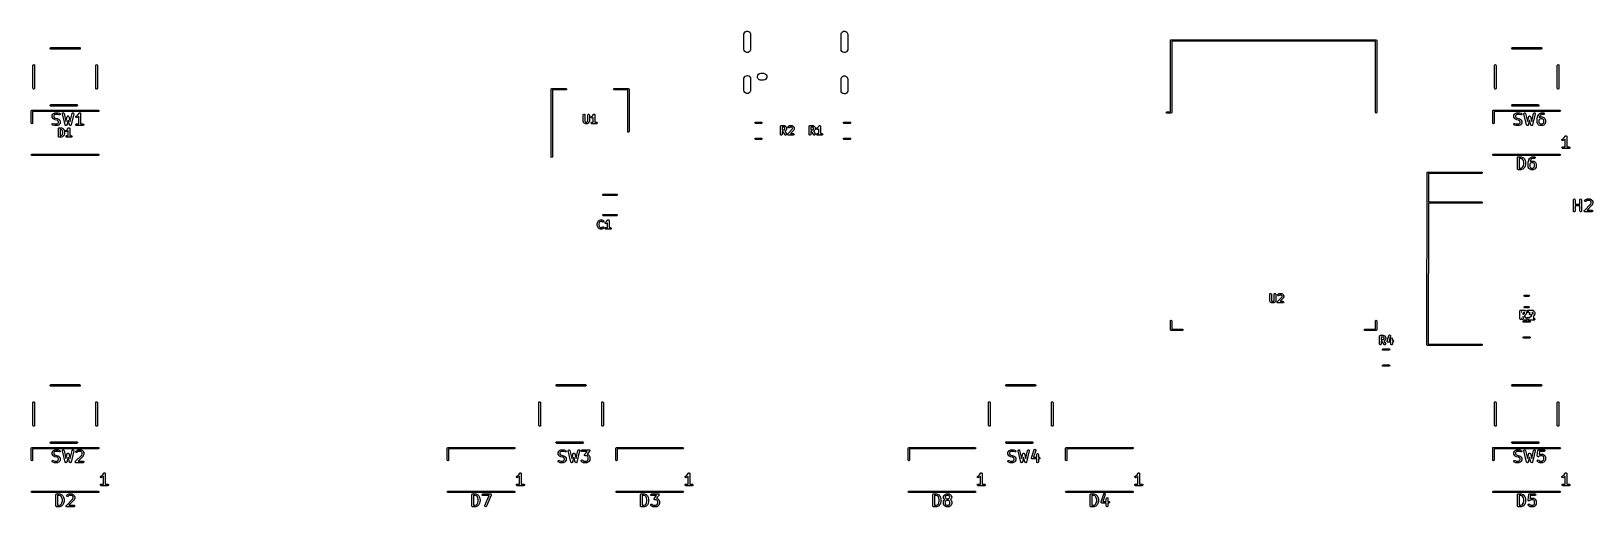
# Model space of a CAD drawing. Extents: x 1.69 to 7.16, y -5.84 to -4.17.
import ezdxf

# ---------------------------------------------------------------- set-up
doc = ezdxf.new("R2010")
doc.units = 0
doc.header["$MEASUREMENT"] = 0
doc.layers.add('BLACK', color=7, linetype='CONTINUOUS')

msp = doc.modelspace()

# ---------------------------------------------------------------- linework, layer by layer
at = {"layer": 'BLACK', "linetype": 'CONTINUOUS'}
for p, q in [((4.18819, -4.18307), (4.18841, -4.18078)), ((4.18819, -4.23425), (4.18819, -4.18307)), ((4.18841, -4.18078), (4.19002, -4.17676)), ((4.19002, -4.17676), (4.19296, -4.17359)), ((4.19296, -4.17359), (4.19684, -4.17169)), ((4.19684, -4.17169), (4.20115, -4.17132)), ((4.20115, -4.17132), (4.20531, -4.17252)), ((4.20531, -4.17252), (4.20875, -4.17514)), ((4.20875, -4.17514), (4.21102, -4.17882)), ((4.21102, -4.17882), (4.21181, -4.18307)), ((4.21181, -4.18307), (4.21181, -4.23425)), ((4.52835, -4.18307), (4.52857, -4.18078)), ((4.52835, -4.23425), (4.52835, -4.18307)), ((4.52857, -4.18078), (4.53017, -4.17676)), ((4.53017, -4.17676), (4.53312, -4.17359)), ((4.53312, -4.17359), (4.537, -4.17169)), ((4.537, -4.17169), (4.54131, -4.17132)), ((4.54131, -4.17132), (4.54546, -4.17252)), ((4.54546, -4.17252), (4.54891, -4.17514)), ((4.54891, -4.17514), (4.55118, -4.17882)), ((4.55118, -4.17882), (4.55197, -4.18307)), ((4.55197, -4.18307), (4.55197, -4.23425)), ((5.68189, -4.20354), (5.68258, -4.20187)), ((5.68189, -4.45394), (5.68189, -4.20354)), ((5.68258, -4.20187), (5.68425, -4.20118)), ((5.68425, -4.20118), (6.40236, -4.20118)), ((6.4, -4.20591), (5.68661, -4.20591)), ((5.68661, -4.20591), (5.68661, -4.4563)), ((6.4, -4.4563), (6.4, -4.20591)), ((6.40236, -4.20118), (6.40403, -4.20187)), ((6.40403, -4.20187), (6.40472, -4.20354)), ((6.40472, -4.20354), (6.40472, -4.4563)), ((1.75851, -4.2309), (1.75952, -4.22916)), ((1.75886, -4.23289), (1.75851, -4.2309)), ((1.76041, -4.23419), (1.75886, -4.23289)), ((1.75952, -4.22916), (1.76142, -4.22846)), ((1.76142, -4.23437), (1.76041, -4.23419)), ((1.76142, -4.22846), (1.86142, -4.22846)), ((1.86142, -4.23437), (1.76142, -4.23437)), ((1.86142, -4.22846), (1.86243, -4.22864)), ((1.86332, -4.23368), (1.86142, -4.23437)), ((1.86243, -4.22864), (1.86397, -4.22994)), ((1.86433, -4.23193), (1.86332, -4.23368)), ((1.86397, -4.22994), (1.86433, -4.23193)), ((4.18898, -4.2385), (4.18819, -4.23425)), ((4.19125, -4.24219), (4.18898, -4.2385)), ((4.19469, -4.2448), (4.19125, -4.24219)), ((4.19885, -4.24601), (4.19469, -4.2448)), ((4.20316, -4.24563), (4.19885, -4.24601)), ((4.20704, -4.24373), (4.20316, -4.24563)), ((4.20998, -4.24056), (4.20704, -4.24373)), ((4.21159, -4.23655), (4.20998, -4.24056)), ((4.21181, -4.23425), (4.21159, -4.23655)), ((4.52914, -4.2385), (4.52835, -4.23425)), ((4.53141, -4.24219), (4.52914, -4.2385)), ((4.53485, -4.2448), (4.53141, -4.24219)), ((4.539, -4.24601), (4.53485, -4.2448)), ((4.54331, -4.24563), (4.539, -4.24601)), ((4.5472, -4.24373), (4.54331, -4.24563)), ((4.55014, -4.24056), (4.5472, -4.24373)), ((4.55174, -4.23655), (4.55014, -4.24056)), ((4.55197, -4.23425), (4.55174, -4.23655)), ((6.87662, -4.2309), (6.87763, -4.22916)), ((6.87697, -4.23289), (6.87662, -4.2309)), ((6.87852, -4.23419), (6.87697, -4.23289)), ((6.87763, -4.22916), (6.87953, -4.22846)), ((6.87953, -4.23437), (6.87852, -4.23419)), ((6.87953, -4.22846), (6.97953, -4.22846)), ((6.97953, -4.23437), (6.87953, -4.23437)), ((6.97953, -4.22846), (6.98054, -4.22864)), ((6.98143, -4.23368), (6.97953, -4.23437)), ((6.98054, -4.22864), (6.98208, -4.22994)), ((6.98244, -4.23193), (6.98143, -4.23368)), ((6.98208, -4.22994), (6.98244, -4.23193)), ((1.69846, -4.29142), (1.69864, -4.29041)), ((1.69846, -4.37142), (1.69846, -4.29142)), ((1.69864, -4.29041), (1.69994, -4.28886)), ((1.69994, -4.28886), (1.70193, -4.28851)), ((1.70193, -4.28851), (1.70368, -4.28952)), ((1.70368, -4.28952), (1.70437, -4.29142)), ((1.70437, -4.29142), (1.70437, -4.37142)), ((1.91846, -4.29142), (1.91864, -4.29041)), ((1.91846, -4.37142), (1.91846, -4.29142)), ((1.91864, -4.29041), (1.91994, -4.28886)), ((1.91994, -4.28886), (1.92193, -4.28851)), ((1.92193, -4.28851), (1.92368, -4.28952)), ((1.92368, -4.28952), (1.92437, -4.29142)), ((1.92437, -4.29142), (1.92437, -4.37142)), ((4.23911, -4.32196), (4.2428, -4.31969)), ((4.2428, -4.31969), (4.24705, -4.3189)), ((4.24705, -4.3189), (4.25689, -4.3189)), ((4.25689, -4.3189), (4.25918, -4.31912)), ((4.25918, -4.31912), (4.2632, -4.32073)), ((6.81657, -4.29142), (6.81675, -4.29041)), ((6.81657, -4.37142), (6.81657, -4.29142)), ((6.81675, -4.29041), (6.81805, -4.28886)), ((6.81805, -4.28886), (6.82004, -4.28851)), ((6.82004, -4.28851), (6.82179, -4.28952)), ((6.82179, -4.28952), (6.82248, -4.29142)), ((6.82248, -4.29142), (6.82248, -4.37142)), ((7.03657, -4.29142), (7.03675, -4.29041)), ((7.03657, -4.37142), (7.03657, -4.29142)), ((7.03675, -4.29041), (7.03805, -4.28886)), ((7.03805, -4.28886), (7.04004, -4.28851)), ((7.04004, -4.28851), (7.04179, -4.28952)), ((7.04179, -4.28952), (7.04248, -4.29142)), ((7.04248, -4.29142), (7.04248, -4.37142)), ((1.69916, -4.37332), (1.69846, -4.37142)), ((1.7009, -4.37433), (1.69916, -4.37332)), ((1.70289, -4.37397), (1.7009, -4.37433)), ((1.70419, -4.37243), (1.70289, -4.37397)), ((1.70437, -4.37142), (1.70419, -4.37243)), ((1.91916, -4.37332), (1.91846, -4.37142)), ((1.9209, -4.37433), (1.91916, -4.37332)), ((1.92289, -4.37397), (1.9209, -4.37433)), ((1.92419, -4.37243), (1.92289, -4.37397)), ((1.92437, -4.37142), (1.92419, -4.37243)), ((3.51276, -4.3748), (3.51345, -4.37313)), ((3.51345, -4.37313), (3.51512, -4.37244)), ((3.51512, -4.37244), (3.56472, -4.37244)), ((3.56472, -4.37244), (3.56639, -4.37313)), ((3.56639, -4.37313), (3.56709, -4.3748)), ((3.73165, -4.3748), (3.73235, -4.37313)), ((3.73235, -4.37313), (3.73402, -4.37244)), ((3.73402, -4.37244), (3.78362, -4.37244)), ((3.78362, -4.37244), (3.78529, -4.37313)), ((3.78529, -4.37313), (3.78598, -4.3748)), ((4.18819, -4.33858), (4.18841, -4.33629)), ((4.18819, -4.37795), (4.18819, -4.33858)), ((4.18841, -4.33629), (4.19002, -4.33227)), ((4.19002, -4.33227), (4.19296, -4.3291)), ((4.19296, -4.3291), (4.19684, -4.3272)), ((4.19684, -4.3272), (4.20115, -4.32683)), ((4.20115, -4.32683), (4.20531, -4.32803)), ((4.20531, -4.32803), (4.20875, -4.33065)), ((4.20875, -4.33065), (4.21102, -4.33433)), ((4.21102, -4.33433), (4.21181, -4.33858)), ((4.21181, -4.33858), (4.21181, -4.37795)), ((4.23529, -4.32956), (4.2365, -4.3254)), ((4.23567, -4.33387), (4.23529, -4.32956)), ((4.23757, -4.33775), (4.23567, -4.33387)), ((4.2365, -4.3254), (4.23911, -4.32196)), ((4.24074, -4.34069), (4.23757, -4.33775)), ((4.24475, -4.34229), (4.24074, -4.34069)), ((4.24705, -4.34252), (4.24475, -4.34229)), ((4.25689, -4.34252), (4.24705, -4.34252)), ((4.26114, -4.34173), (4.25689, -4.34252)), ((4.26482, -4.33946), (4.26114, -4.34173)), ((4.2632, -4.32073), (4.26637, -4.32367)), ((4.26744, -4.33602), (4.26482, -4.33946)), ((4.26637, -4.32367), (4.26827, -4.32755)), ((4.26864, -4.33186), (4.26744, -4.33602)), ((4.26827, -4.32755), (4.26864, -4.33186)), ((4.52835, -4.33957), (4.52857, -4.33727)), ((4.52835, -4.37894), (4.52835, -4.33957)), ((4.52857, -4.33727), (4.53017, -4.33326)), ((4.53017, -4.33326), (4.53312, -4.33008)), ((4.53312, -4.33008), (4.537, -4.32819)), ((4.537, -4.32819), (4.54131, -4.32781)), ((4.54131, -4.32781), (4.54546, -4.32902)), ((4.54546, -4.32902), (4.54891, -4.33163)), ((4.54891, -4.33163), (4.55118, -4.33531)), ((4.55118, -4.33531), (4.55197, -4.33957)), ((4.55197, -4.33957), (4.55197, -4.37894)), ((6.81727, -4.37332), (6.81657, -4.37142)), ((6.81901, -4.37433), (6.81727, -4.37332)), ((6.821, -4.37397), (6.81901, -4.37433)), ((6.8223, -4.37243), (6.821, -4.37397)), ((6.82248, -4.37142), (6.8223, -4.37243)), ((7.03727, -4.37332), (7.03657, -4.37142)), ((7.03901, -4.37433), (7.03727, -4.37332)), ((7.041, -4.37397), (7.03901, -4.37433)), ((7.0423, -4.37243), (7.041, -4.37397)), ((7.04248, -4.37142), (7.0423, -4.37243)), ((1.75851, -4.4309), (1.75952, -4.42916)), ((1.75952, -4.42916), (1.76142, -4.42846)), ((1.76142, -4.42846), (1.85142, -4.42846)), ((1.85142, -4.42846), (1.85243, -4.42864)), ((1.85243, -4.42864), (1.85397, -4.42994)), ((3.51276, -4.61142), (3.51276, -4.3748)), ((3.56472, -4.37717), (3.51748, -4.37717)), ((3.51748, -4.37717), (3.51748, -4.61142)), ((3.56639, -4.37647), (3.56472, -4.37717)), ((3.56709, -4.3748), (3.56639, -4.37647)), ((3.73235, -4.37647), (3.73165, -4.3748)), ((3.73402, -4.37717), (3.73235, -4.37647)), ((3.78126, -4.37717), (3.73402, -4.37717)), ((3.78126, -4.52283), (3.78126, -4.37717)), ((3.78598, -4.3748), (3.78598, -4.52283)), ((4.18898, -4.3822), (4.18819, -4.37795)), ((4.19125, -4.38589), (4.18898, -4.3822)), ((4.19469, -4.3885), (4.19125, -4.38589)), ((4.19885, -4.38971), (4.19469, -4.3885)), ((4.20316, -4.38933), (4.19885, -4.38971)), ((4.20704, -4.38743), (4.20316, -4.38933)), ((4.20998, -4.38426), (4.20704, -4.38743)), ((4.21159, -4.38025), (4.20998, -4.38426)), ((4.21181, -4.37795), (4.21159, -4.38025)), ((4.52914, -4.38319), (4.52835, -4.37894)), ((4.53141, -4.38687), (4.52914, -4.38319)), ((4.53485, -4.38949), (4.53141, -4.38687)), ((4.539, -4.39069), (4.53485, -4.38949)), ((4.54331, -4.39032), (4.539, -4.39069)), ((4.5472, -4.38842), (4.54331, -4.39032)), ((4.55014, -4.38525), (4.5472, -4.38842)), ((4.55174, -4.38123), (4.55014, -4.38525)), ((4.55197, -4.37894), (4.55174, -4.38123)), ((6.87662, -4.4309), (6.87763, -4.42916)), ((6.87763, -4.42916), (6.87953, -4.42846)), ((6.87953, -4.42846), (6.96953, -4.42846)), ((6.96953, -4.42846), (6.97054, -4.42864)), ((6.97054, -4.42864), (6.97208, -4.42994)), ((1.69252, -4.45079), (1.69321, -4.44912)), ((1.69252, -4.49311), (1.69252, -4.45079)), ((1.69321, -4.44912), (1.69488, -4.44843)), ((1.69488, -4.44843), (1.92717, -4.44843)), ((1.92717, -4.45315), (1.69724, -4.45315)), ((1.69724, -4.45315), (1.69724, -4.49311)), ((1.75886, -4.43289), (1.75851, -4.4309)), ((1.76041, -4.43419), (1.75886, -4.43289)), ((1.76142, -4.43437), (1.76041, -4.43419)), ((1.85142, -4.43437), (1.76142, -4.43437)), ((1.76597, -4.46736), (1.76615, -4.46635)), ((1.76597, -4.47111), (1.76597, -4.46736)), ((1.76603, -4.47127), (1.76597, -4.47111)), ((1.76599, -4.47144), (1.76603, -4.47127)), ((1.76628, -4.47243), (1.76599, -4.47144)), ((1.76615, -4.46635), (1.76626, -4.46621)), ((1.76626, -4.46621), (1.76628, -4.46604)), ((1.76628, -4.46604), (1.76816, -4.46229)), ((1.76816, -4.47618), (1.76628, -4.47243)), ((1.76816, -4.46229), (1.76868, -4.46158)), ((1.7682, -4.47622), (1.76816, -4.47618)), ((1.76871, -4.47694), (1.7682, -4.47622)), ((1.76868, -4.46158), (1.76871, -4.46152)), ((1.76871, -4.46152), (1.77059, -4.45964)), ((1.77059, -4.47882), (1.76871, -4.47694)), ((1.77059, -4.45964), (1.77131, -4.45914)), ((1.77064, -4.47885), (1.77059, -4.47882)), ((1.77135, -4.47937), (1.77064, -4.47885)), ((1.77131, -4.45914), (1.77135, -4.45909)), ((1.77135, -4.45909), (1.7751, -4.45722)), ((1.7751, -4.48125), (1.77135, -4.47937)), ((1.77323, -4.46536), (1.77188, -4.46805)), ((1.77188, -4.46805), (1.77188, -4.47041)), ((1.77188, -4.47041), (1.77323, -4.47311)), ((1.77442, -4.46416), (1.77323, -4.46536)), ((1.77323, -4.47311), (1.77442, -4.4743)), ((1.77712, -4.46281), (1.77442, -4.46416)), ((1.77442, -4.4743), (1.77745, -4.47582)), ((1.7751, -4.45722), (1.77609, -4.45692)), ((1.77524, -4.48126), (1.7751, -4.48125)), ((1.77571, -4.48147), (1.77524, -4.48126)), ((1.78289, -4.48327), (1.77571, -4.48147)), ((1.77609, -4.45692), (1.77626, -4.45697)), ((1.77626, -4.45697), (1.77642, -4.4569)), ((1.77642, -4.4569), (1.7858, -4.4569)), ((1.78532, -4.46281), (1.77712, -4.46281)), ((1.77745, -4.47582), (1.78464, -4.47762)), ((1.78592, -4.48478), (1.78289, -4.48327)), ((1.78464, -4.47762), (1.7851, -4.47782)), ((1.7851, -4.47782), (1.78524, -4.47784)), ((1.78524, -4.47784), (1.78899, -4.47971)), ((1.79049, -4.46453), (1.78532, -4.46281)), ((1.7858, -4.4569), (1.78667, -4.45706)), ((1.78667, -4.45706), (1.78673, -4.45706)), ((1.78673, -4.45706), (1.79235, -4.45893)), ((1.78899, -4.47971), (1.7897, -4.48024)), ((1.7897, -4.48024), (1.78976, -4.48027)), ((1.78976, -4.48027), (1.79163, -4.48214)), ((1.79251, -4.46448), (1.79049, -4.46453)), ((1.79163, -4.48214), (1.79214, -4.48286)), ((1.79214, -4.48286), (1.79219, -4.48291)), ((1.79219, -4.48291), (1.79406, -4.48666)), ((1.79235, -4.45893), (1.79326, -4.45942)), ((1.79402, -4.46314), (1.79251, -4.46448)), ((1.79326, -4.45942), (1.79431, -4.46114)), ((1.79431, -4.46114), (1.79402, -4.46314)), ((1.80161, -4.45952), (1.80252, -4.45771)), ((1.80167, -4.46054), (1.80161, -4.45952)), ((1.81105, -4.49991), (1.80167, -4.46054)), ((1.80252, -4.45771), (1.80437, -4.45691)), ((1.80437, -4.45691), (1.80631, -4.45749)), ((1.80631, -4.45749), (1.80742, -4.45917)), ((1.80742, -4.45917), (1.81408, -4.48716)), ((1.81408, -4.48716), (1.81856, -4.47035)), ((1.82142, -4.48257), (1.81677, -4.49999)), ((1.81856, -4.47035), (1.819, -4.46942)), ((1.819, -4.46942), (1.81922, -4.46926)), ((1.81922, -4.46926), (1.81933, -4.46902)), ((1.81933, -4.46902), (1.82002, -4.46869)), ((1.82002, -4.46869), (1.82065, -4.46825)), ((1.82065, -4.46825), (1.82092, -4.46828)), ((1.82092, -4.46828), (1.82116, -4.46816)), ((1.82116, -4.46816), (1.8219, -4.46836)), ((1.82606, -4.49999), (1.82142, -4.48257)), ((1.8219, -4.46836), (1.82266, -4.46843)), ((1.82266, -4.46843), (1.82285, -4.46862)), ((1.82285, -4.46862), (1.82311, -4.46869)), ((1.82311, -4.46869), (1.82355, -4.46932)), ((1.82355, -4.46932), (1.82409, -4.46985)), ((1.82409, -4.46985), (1.82412, -4.47012)), ((1.82412, -4.47012), (1.82427, -4.47035)), ((1.82427, -4.47035), (1.82875, -4.48716)), ((1.82875, -4.48716), (1.83542, -4.45917)), ((1.84116, -4.46054), (1.83179, -4.49991)), ((1.83542, -4.45917), (1.83582, -4.45823)), ((1.83582, -4.45823), (1.83745, -4.45703)), ((1.83745, -4.45703), (1.83946, -4.45715)), ((1.83946, -4.45715), (1.84093, -4.45853)), ((1.84093, -4.45853), (1.84116, -4.46054)), ((1.84858, -4.47195), (1.8487, -4.46993)), ((1.84979, -4.47357), (1.84858, -4.47195)), ((1.8487, -4.46993), (1.85009, -4.46847)), ((1.85175, -4.47404), (1.84979, -4.47357)), ((1.85009, -4.46847), (1.85341, -4.4668)), ((1.85332, -4.43368), (1.85142, -4.43437)), ((1.85273, -4.47375), (1.85175, -4.47404)), ((1.85648, -4.47187), (1.85273, -4.47375)), ((1.85433, -4.43193), (1.85332, -4.43368)), ((1.85341, -4.4668), (1.85662, -4.4636)), ((1.85397, -4.42994), (1.85433, -4.43193)), ((1.85653, -4.47183), (1.85648, -4.47187)), ((1.85725, -4.47132), (1.85653, -4.47183)), ((1.85662, -4.4636), (1.86021, -4.45822)), ((1.85971, -4.46886), (1.85725, -4.47132)), ((1.85971, -4.49627), (1.85971, -4.46886)), ((1.86021, -4.45822), (1.86091, -4.45748)), ((1.86091, -4.45748), (1.86108, -4.45743)), ((1.86108, -4.45743), (1.86119, -4.4573)), ((1.86119, -4.4573), (1.86203, -4.45715)), ((1.86203, -4.45715), (1.86285, -4.45691)), ((1.86285, -4.45691), (1.86301, -4.45698)), ((1.86301, -4.45698), (1.86317, -4.45695)), ((1.86317, -4.45695), (1.86392, -4.45738)), ((1.86392, -4.45738), (1.8647, -4.45772)), ((1.8647, -4.45772), (1.86478, -4.45787)), ((1.86478, -4.45787), (1.86492, -4.45796)), ((1.86492, -4.45796), (1.86522, -4.45876)), ((1.86522, -4.45876), (1.8656, -4.45953)), ((1.8656, -4.45953), (1.86556, -4.4597)), ((1.86556, -4.4597), (1.86561, -4.45986)), ((1.86561, -4.45986), (1.86561, -4.49627)), ((1.92717, -4.44843), (1.92884, -4.44912)), ((1.92884, -4.45246), (1.92717, -4.45315)), ((1.92884, -4.44912), (1.92953, -4.45079)), ((1.92953, -4.45079), (1.92884, -4.45246)), ((3.62542, -4.46491), (3.6256, -4.4639)), ((3.62542, -4.48722), (3.62542, -4.46491)), ((3.6256, -4.4639), (3.6269, -4.46235)), ((3.6269, -4.46235), (3.62889, -4.462)), ((3.62889, -4.462), (3.63063, -4.46301)), ((3.63063, -4.46301), (3.63133, -4.46491)), ((3.63133, -4.46491), (3.63133, -4.48652)), ((3.64117, -4.46491), (3.64135, -4.4639)), ((3.64117, -4.48652), (3.64117, -4.46491)), ((3.64135, -4.4639), (3.64264, -4.46235)), ((3.64264, -4.46235), (3.64463, -4.462)), ((3.64463, -4.462), (3.64638, -4.46301)), ((3.64638, -4.46301), (3.64707, -4.46491)), ((3.64707, -4.46491), (3.64707, -4.48722)), ((3.6531, -4.47362), (3.65322, -4.47161)), ((3.6543, -4.47525), (3.6531, -4.47362)), ((3.65322, -4.47161), (3.65461, -4.47014)), ((3.65627, -4.47572), (3.6543, -4.47525)), ((3.65461, -4.47014), (3.65681, -4.46904)), ((3.65725, -4.47542), (3.65627, -4.47572)), ((3.65681, -4.46904), (3.65889, -4.46696)), ((3.65988, -4.47411), (3.65725, -4.47542)), ((3.65889, -4.46696), (3.66135, -4.46327)), ((3.65992, -4.47406), (3.65988, -4.47411)), ((3.66064, -4.47356), (3.65992, -4.47406)), ((3.66085, -4.47335), (3.66064, -4.47356)), ((3.66085, -4.48951), (3.66085, -4.47335)), ((3.66135, -4.46327), (3.66206, -4.46253)), ((3.66206, -4.46253), (3.66222, -4.46248)), ((3.66222, -4.46248), (3.66233, -4.46235)), ((3.66233, -4.46235), (3.66317, -4.4622)), ((3.66317, -4.4622), (3.664, -4.46196)), ((3.664, -4.46196), (3.66415, -4.46203)), ((3.66415, -4.46203), (3.66432, -4.462)), ((3.66432, -4.462), (3.66506, -4.46243)), ((3.66506, -4.46243), (3.66585, -4.46277)), ((3.66585, -4.46277), (3.66592, -4.46293)), ((3.66592, -4.46293), (3.66607, -4.46301)), ((3.66607, -4.46301), (3.66636, -4.46382)), ((3.66636, -4.46382), (3.66674, -4.46458)), ((3.66674, -4.46458), (3.6667, -4.46475)), ((3.6667, -4.46475), (3.66676, -4.46491)), ((3.66676, -4.46491), (3.66676, -4.48951)), ((5.66693, -4.4563), (5.66762, -4.45463)), ((5.66762, -4.45797), (5.66693, -4.4563)), ((5.66762, -4.45463), (5.66929, -4.45394)), ((5.66929, -4.45866), (5.66762, -4.45797)), ((5.66929, -4.45394), (5.68189, -4.45394)), ((5.68425, -4.45866), (5.66929, -4.45866)), ((5.68592, -4.45797), (5.68425, -4.45866)), ((5.68661, -4.4563), (5.68592, -4.45797)), ((6.40069, -4.45797), (6.4, -4.4563)), ((6.40236, -4.45866), (6.40069, -4.45797)), ((6.40403, -4.45797), (6.40236, -4.45866)), ((6.40472, -4.4563), (6.40403, -4.45797)), ((6.81063, -4.45079), (6.81132, -4.44912)), ((6.81063, -4.49311), (6.81063, -4.45079)), ((6.81132, -4.44912), (6.81299, -4.44843)), ((6.81299, -4.44843), (7.04528, -4.44843)), ((7.04528, -4.45315), (6.81535, -4.45315)), ((6.81535, -4.45315), (6.81535, -4.49311)), ((6.87697, -4.43289), (6.87662, -4.4309)), ((6.87852, -4.43419), (6.87697, -4.43289)), ((6.87953, -4.43437), (6.87852, -4.43419)), ((6.96953, -4.43437), (6.87953, -4.43437)), ((6.88408, -4.46736), (6.88426, -4.46635)), ((6.88408, -4.47111), (6.88408, -4.46736)), ((6.88414, -4.47127), (6.88408, -4.47111)), ((6.8841, -4.47144), (6.88414, -4.47127)), ((6.88439, -4.47243), (6.8841, -4.47144)), ((6.88426, -4.46635), (6.88437, -4.46621)), ((6.88437, -4.46621), (6.88439, -4.46604)), ((6.88439, -4.46604), (6.88627, -4.46229)), ((6.88627, -4.47618), (6.88439, -4.47243)), ((6.88627, -4.46229), (6.88679, -4.46158)), ((6.88631, -4.47622), (6.88627, -4.47618)), ((6.88682, -4.47694), (6.88631, -4.47622)), ((6.88679, -4.46158), (6.88682, -4.46152)), ((6.88682, -4.46152), (6.8887, -4.45964)), ((6.8887, -4.47882), (6.88682, -4.47694)), ((6.8887, -4.45964), (6.88942, -4.45914)), ((6.88875, -4.47885), (6.8887, -4.47882)), ((6.88946, -4.47937), (6.88875, -4.47885)), ((6.88942, -4.45914), (6.88946, -4.45909)), ((6.88946, -4.45909), (6.89321, -4.45722)), ((6.89321, -4.48125), (6.88946, -4.47937)), ((6.89134, -4.46536), (6.88999, -4.46805)), ((6.88999, -4.46805), (6.88999, -4.47041)), ((6.88999, -4.47041), (6.89134, -4.47311)), ((6.89253, -4.46416), (6.89134, -4.46536)), ((6.89134, -4.47311), (6.89253, -4.4743)), ((6.89523, -4.46281), (6.89253, -4.46416)), ((6.89253, -4.4743), (6.89556, -4.47582)), ((6.89321, -4.45722), (6.8942, -4.45692)), ((6.89335, -4.48126), (6.89321, -4.48125)), ((6.89382, -4.48147), (6.89335, -4.48126)), ((6.901, -4.48327), (6.89382, -4.48147)), ((6.8942, -4.45692), (6.89437, -4.45697)), ((6.89437, -4.45697), (6.89453, -4.4569)), ((6.89453, -4.4569), (6.90391, -4.4569)), ((6.90343, -4.46281), (6.89523, -4.46281)), ((6.89556, -4.47582), (6.90275, -4.47762)), ((6.90403, -4.48478), (6.901, -4.48327)), ((6.90275, -4.47762), (6.90321, -4.47782)), ((6.90321, -4.47782), (6.90335, -4.47784)), ((6.90335, -4.47784), (6.9071, -4.47971)), ((6.9086, -4.46453), (6.90343, -4.46281)), ((6.90391, -4.4569), (6.90478, -4.45706)), ((6.90478, -4.45706), (6.90484, -4.45706)), ((6.90484, -4.45706), (6.91047, -4.45893)), ((6.9071, -4.47971), (6.90781, -4.48024)), ((6.90781, -4.48024), (6.90787, -4.48027)), ((6.90787, -4.48027), (6.90974, -4.48214)), ((6.91062, -4.46448), (6.9086, -4.46453)), ((6.90974, -4.48214), (6.91025, -4.48286)), ((6.91025, -4.48286), (6.9103, -4.48291)), ((6.9103, -4.48291), (6.91217, -4.48666)), ((6.91047, -4.45893), (6.91137, -4.45942)), ((6.91213, -4.46314), (6.91062, -4.46448)), ((6.91137, -4.45942), (6.91242, -4.46114)), ((6.91242, -4.46114), (6.91213, -4.46314)), ((6.91972, -4.45952), (6.92063, -4.45771)), ((6.91978, -4.46054), (6.91972, -4.45952)), ((6.92916, -4.49991), (6.91978, -4.46054)), ((6.92063, -4.45771), (6.92248, -4.45691)), ((6.92248, -4.45691), (6.92442, -4.45749)), ((6.92442, -4.45749), (6.92553, -4.45917)), ((6.92553, -4.45917), (6.93219, -4.48716)), ((6.93219, -4.48716), (6.93667, -4.47035)), ((6.93953, -4.48257), (6.93488, -4.49999)), ((6.93667, -4.47035), (6.93711, -4.46942)), ((6.93711, -4.46942), (6.93733, -4.46926)), ((6.93733, -4.46926), (6.93744, -4.46902)), ((6.93744, -4.46902), (6.93813, -4.46869)), ((6.93813, -4.46869), (6.93876, -4.46825)), ((6.93876, -4.46825), (6.93903, -4.46828)), ((6.93903, -4.46828), (6.93927, -4.46816)), ((6.93927, -4.46816), (6.94001, -4.46836)), ((6.94417, -4.49999), (6.93953, -4.48257)), ((6.94001, -4.46836), (6.94077, -4.46843)), ((6.94077, -4.46843), (6.94096, -4.46862)), ((6.94096, -4.46862), (6.94122, -4.46869)), ((6.94122, -4.46869), (6.94166, -4.46932)), ((6.94166, -4.46932), (6.9422, -4.46985)), ((6.9422, -4.46985), (6.94223, -4.47012)), ((6.94223, -4.47012), (6.94238, -4.47035)), ((6.94238, -4.47035), (6.94686, -4.48716)), ((6.94686, -4.48716), (6.95353, -4.45917)), ((6.95927, -4.46054), (6.9499, -4.49991)), ((6.95353, -4.45917), (6.95394, -4.45823)), ((6.95394, -4.45823), (6.95556, -4.45703)), ((6.95556, -4.45703), (6.95757, -4.45715)), ((6.95757, -4.45715), (6.95904, -4.45853)), ((6.95904, -4.45853), (6.95927, -4.46054)), ((6.96657, -4.47673), (6.96667, -4.47615)), ((6.96657, -4.49173), (6.96657, -4.47673)), ((6.96666, -4.47601), (6.96853, -4.46852)), ((6.96667, -4.47615), (6.96666, -4.47601)), ((6.96853, -4.46852), (6.96894, -4.46761)), ((6.96894, -4.46759), (6.97269, -4.46197)), ((6.96894, -4.46761), (6.96894, -4.46759)), ((6.97143, -4.43368), (6.96953, -4.43437)), ((6.97244, -4.43193), (6.97143, -4.43368)), ((6.97208, -4.42994), (6.97244, -4.43193)), ((6.97383, -4.48035), (6.97248, -4.48305)), ((6.97248, -4.48305), (6.97248, -4.49103)), ((6.97269, -4.46197), (6.973, -4.46164)), ((6.973, -4.46164), (6.97306, -4.46152)), ((6.97306, -4.46152), (6.97493, -4.45964)), ((6.97414, -4.47044), (6.97341, -4.47336)), ((6.97341, -4.47336), (6.9757, -4.47221)), ((6.97502, -4.47916), (6.97383, -4.48035)), ((6.97744, -4.46549), (6.97414, -4.47044)), ((6.97493, -4.45964), (6.97566, -4.45914)), ((6.97772, -4.47781), (6.97502, -4.47916)), ((6.97566, -4.45914), (6.9757, -4.45909)), ((6.9757, -4.45909), (6.97945, -4.45722)), ((6.9757, -4.47221), (6.97669, -4.47192)), ((6.97669, -4.47192), (6.97686, -4.47196)), ((6.97686, -4.47196), (6.97702, -4.4719)), ((6.97702, -4.4719), (6.98452, -4.4719)), ((6.97877, -4.46416), (6.97744, -4.46549)), ((6.98382, -4.47781), (6.97772, -4.47781)), ((6.98147, -4.46281), (6.97877, -4.46416)), ((6.97945, -4.45722), (6.98043, -4.45692)), ((6.98043, -4.45692), (6.98061, -4.45697)), ((6.98061, -4.45697), (6.98077, -4.4569)), ((6.98077, -4.4569), (6.98827, -4.4569)), ((6.98827, -4.46281), (6.98147, -4.46281)), ((6.98652, -4.47916), (6.98382, -4.47781)), ((6.98452, -4.4719), (6.98553, -4.47208)), ((6.98553, -4.47208), (6.98567, -4.47219)), ((6.98567, -4.47219), (6.98584, -4.47221)), ((6.98584, -4.47221), (6.98959, -4.47409)), ((6.98772, -4.48035), (6.98652, -4.47916)), ((6.98907, -4.48305), (6.98772, -4.48035)), ((6.98827, -4.4569), (6.98928, -4.45708)), ((6.99017, -4.46212), (6.98827, -4.46281)), ((6.98907, -4.49103), (6.98907, -4.48305)), ((6.98928, -4.45708), (6.99083, -4.45838)), ((6.98959, -4.47409), (6.9903, -4.47462)), ((6.99118, -4.46037), (6.99017, -4.46212)), ((6.9903, -4.47462), (6.99036, -4.47464)), ((6.99036, -4.47464), (6.99223, -4.47652)), ((6.99083, -4.45838), (6.99118, -4.46037)), ((6.99223, -4.47652), (6.99274, -4.47724)), ((6.99274, -4.47724), (6.99279, -4.47728)), ((6.99279, -4.47728), (6.99466, -4.48103)), ((6.99466, -4.48103), (6.99495, -4.48202)), ((6.99495, -4.48202), (6.99491, -4.48219)), ((6.99491, -4.48219), (6.99497, -4.48235)), ((6.99497, -4.48235), (6.99497, -4.49173)), ((7.04528, -4.44843), (7.04695, -4.44912)), ((7.04695, -4.45246), (7.04528, -4.45315)), ((7.04695, -4.44912), (7.04764, -4.45079)), ((7.04764, -4.45079), (7.04695, -4.45246)), ((1.69321, -4.49478), (1.69252, -4.49311)), ((1.69488, -4.49547), (1.69321, -4.49478)), ((1.69655, -4.49478), (1.69488, -4.49547)), ((1.69724, -4.49311), (1.69655, -4.49478)), ((1.76603, -4.49794), (1.76633, -4.49595)), ((1.76709, -4.49967), (1.76603, -4.49794)), ((1.76633, -4.49595), (1.76784, -4.49461)), ((1.76799, -4.50015), (1.76709, -4.49967)), ((1.76784, -4.49461), (1.76986, -4.49455)), ((1.77361, -4.50203), (1.76799, -4.50015)), ((1.76986, -4.49455), (1.77503, -4.49627)), ((1.77368, -4.50203), (1.77361, -4.50203)), ((1.77455, -4.50218), (1.77368, -4.50203)), ((1.78392, -4.50218), (1.77455, -4.50218)), ((1.77503, -4.49627), (1.78322, -4.49627)), ((1.78322, -4.49627), (1.78592, -4.49493)), ((1.78409, -4.50212), (1.78392, -4.50218)), ((1.78426, -4.50216), (1.78409, -4.50212)), ((1.78524, -4.50187), (1.78426, -4.50216)), ((1.78899, -4.49999), (1.78524, -4.50187)), ((1.78712, -4.48598), (1.78592, -4.48478)), ((1.78592, -4.49493), (1.78712, -4.49373)), ((1.78847, -4.48868), (1.78712, -4.48598)), ((1.78712, -4.49373), (1.78847, -4.49103)), ((1.78773, -4.51247), (1.7878, -4.51208)), ((1.78773, -4.54003), (1.78773, -4.51247)), ((1.78777, -4.51195), (1.78784, -4.51184)), ((1.7878, -4.51208), (1.78777, -4.51195)), ((1.78784, -4.51184), (1.78791, -4.51146)), ((1.78791, -4.51146), (1.7884, -4.51087)), ((1.7884, -4.51087), (1.78878, -4.51021)), ((1.78847, -4.49103), (1.78847, -4.48868)), ((1.78878, -4.51021), (1.78903, -4.51011)), ((1.78904, -4.49995), (1.78899, -4.49999)), ((1.78903, -4.51011), (1.78921, -4.50991)), ((1.78976, -4.49944), (1.78904, -4.49995)), ((1.78921, -4.50991), (1.78996, -4.50978)), ((1.79163, -4.49757), (1.78976, -4.49944)), ((1.78996, -4.50978), (1.79068, -4.50951)), ((1.79068, -4.50951), (1.79724, -4.50951)), ((1.79166, -4.49751), (1.79163, -4.49757)), ((1.79219, -4.4968), (1.79166, -4.49751)), ((1.79406, -4.49305), (1.79219, -4.4968)), ((1.79364, -4.51542), (1.79364, -4.53707)), ((1.79676, -4.51542), (1.79364, -4.51542)), ((1.79364, -4.53707), (1.79676, -4.53707)), ((1.79406, -4.48666), (1.79435, -4.48764)), ((1.79408, -4.49287), (1.79406, -4.49305)), ((1.7942, -4.49274), (1.79408, -4.49287)), ((1.79437, -4.49173), (1.7942, -4.49274)), ((1.79435, -4.48764), (1.79431, -4.48781)), ((1.79431, -4.48781), (1.79437, -4.48798)), ((1.79437, -4.48798), (1.79437, -4.49173)), ((1.79959, -4.51636), (1.79676, -4.51542)), ((1.79676, -4.53707), (1.79959, -4.53613)), ((1.79724, -4.50951), (1.79811, -4.50967)), ((1.79811, -4.50967), (1.79818, -4.50967)), ((1.79818, -4.50967), (1.80211, -4.51098)), ((1.80138, -4.51815), (1.79959, -4.51636)), ((1.79959, -4.53613), (1.80138, -4.53434)), ((1.80233, -4.52006), (1.80138, -4.51815)), ((1.80138, -4.53434), (1.80233, -4.53243)), ((1.80211, -4.51098), (1.80302, -4.51147)), ((1.80348, -4.52464), (1.80233, -4.52006)), ((1.80233, -4.53243), (1.80348, -4.52785)), ((1.80302, -4.51147), (1.80311, -4.51162)), ((1.80311, -4.51162), (1.80327, -4.51169)), ((1.80327, -4.51169), (1.80589, -4.51432)), ((1.80589, -4.53818), (1.80327, -4.5408)), ((1.80348, -4.52785), (1.80348, -4.52464)), ((1.80589, -4.51432), (1.8064, -4.51504)), ((1.80592, -4.53812), (1.80589, -4.53818)), ((1.80645, -4.53741), (1.80592, -4.53812)), ((1.8064, -4.51504), (1.80645, -4.51508)), ((1.80645, -4.51508), (1.80776, -4.51771)), ((1.80776, -4.53479), (1.80645, -4.53741)), ((1.80776, -4.51771), (1.8079, -4.5182)), ((1.80778, -4.53465), (1.80776, -4.53479)), ((1.80798, -4.53418), (1.80778, -4.53465)), ((1.8079, -4.5182), (1.80798, -4.51831)), ((1.80798, -4.51831), (1.8093, -4.52356)), ((1.8093, -4.52893), (1.80798, -4.53418)), ((1.80938, -4.52822), (1.80928, -4.5288)), ((1.80928, -4.5288), (1.8093, -4.52893)), ((1.8093, -4.52356), (1.80934, -4.52415)), ((1.80934, -4.52415), (1.80938, -4.52428)), ((1.80938, -4.52428), (1.80938, -4.52822)), ((1.81122, -4.50017), (1.81105, -4.49991)), ((1.81124, -4.50048), (1.81122, -4.50017)), ((1.81176, -4.50099), (1.81124, -4.50048)), ((1.81216, -4.5016), (1.81176, -4.50099)), ((1.81245, -4.50169), (1.81216, -4.5016)), ((1.81267, -4.50191), (1.81245, -4.50169)), ((1.8134, -4.50197), (1.81267, -4.50191)), ((1.81409, -4.50218), (1.8134, -4.50197)), ((1.81402, -4.53951), (1.81503, -4.53776)), ((1.81438, -4.50205), (1.81409, -4.50218)), ((1.8141, -4.52118), (1.81422, -4.51917)), ((1.8153, -4.52281), (1.8141, -4.52118)), ((1.81422, -4.51917), (1.81561, -4.5177)), ((1.81469, -4.50208), (1.81438, -4.50205)), ((1.81528, -4.50166), (1.81469, -4.50208)), ((1.81503, -4.53776), (1.81693, -4.53707)), ((1.81595, -4.50137), (1.81528, -4.50166)), ((1.81727, -4.52327), (1.8153, -4.52281)), ((1.81561, -4.5177), (1.8178, -4.5166)), ((1.81609, -4.5011), (1.81595, -4.50137)), ((1.81634, -4.50092), (1.81609, -4.5011)), ((1.81677, -4.49999), (1.81634, -4.50092)), ((1.81693, -4.53707), (1.82185, -4.53707)), ((1.81825, -4.52298), (1.81727, -4.52327)), ((1.8178, -4.5166), (1.81988, -4.51452)), ((1.82087, -4.52167), (1.81825, -4.52298)), ((1.81988, -4.51452), (1.82235, -4.51083)), ((1.82092, -4.52162), (1.82087, -4.52167)), ((1.82164, -4.52112), (1.82092, -4.52162)), ((1.82185, -4.52091), (1.82164, -4.52112)), ((1.82185, -4.53707), (1.82185, -4.52091)), ((1.82235, -4.51083), (1.82305, -4.51009)), ((1.82305, -4.51009), (1.82322, -4.51004)), ((1.82322, -4.51004), (1.82333, -4.50991)), ((1.82333, -4.50991), (1.82417, -4.50976)), ((1.82417, -4.50976), (1.82499, -4.50952)), ((1.82499, -4.50952), (1.82515, -4.50959)), ((1.82515, -4.50959), (1.82532, -4.50956)), ((1.82532, -4.50956), (1.82606, -4.50999)), ((1.82624, -4.50024), (1.82606, -4.49999)), ((1.82606, -4.50999), (1.82684, -4.51033)), ((1.82628, -4.50055), (1.82624, -4.50024)), ((1.8268, -4.50105), (1.82628, -4.50055)), ((1.82722, -4.50164), (1.8268, -4.50105)), ((1.82684, -4.51033), (1.82692, -4.51048)), ((1.82692, -4.51048), (1.82707, -4.51057)), ((1.82707, -4.51057), (1.82736, -4.51137)), ((1.82752, -4.50172), (1.82722, -4.50164)), ((1.82736, -4.51137), (1.82774, -4.51214)), ((1.82774, -4.50194), (1.82752, -4.50172)), ((1.82774, -4.51214), (1.8277, -4.51231)), ((1.8277, -4.51231), (1.82776, -4.51247)), ((1.82847, -4.50198), (1.82774, -4.50194)), ((1.82776, -4.51247), (1.82776, -4.53707)), ((1.82776, -4.53707), (1.83268, -4.53707)), ((1.82917, -4.50217), (1.82847, -4.50198)), ((1.82945, -4.50204), (1.82917, -4.50217)), ((1.82976, -4.50206), (1.82945, -4.50204)), ((1.83034, -4.50162), (1.82976, -4.50206)), ((1.831, -4.50132), (1.83034, -4.50162)), ((1.83113, -4.50104), (1.831, -4.50132)), ((1.83138, -4.50085), (1.83113, -4.50104)), ((1.83179, -4.49991), (1.83138, -4.50085)), ((1.83268, -4.53707), (1.83369, -4.53725)), ((1.83369, -4.53725), (1.83523, -4.53855)), ((1.83523, -4.53855), (1.83559, -4.54054)), ((1.84851, -4.49871), (1.84952, -4.49697)), ((1.84886, -4.5007), (1.84851, -4.49871)), ((1.8504, -4.502), (1.84886, -4.5007)), ((1.84952, -4.49697), (1.85141, -4.49627)), ((1.85141, -4.50218), (1.8504, -4.502)), ((1.85141, -4.49627), (1.85971, -4.49627)), ((1.87391, -4.50218), (1.85141, -4.50218)), ((1.86561, -4.49627), (1.87391, -4.49627)), ((1.87391, -4.49627), (1.87492, -4.49645)), ((1.87581, -4.50149), (1.87391, -4.50218)), ((1.87492, -4.49645), (1.87647, -4.49775)), ((1.87682, -4.49974), (1.87581, -4.50149)), ((1.87647, -4.49775), (1.87682, -4.49974)), ((3.62548, -4.48738), (3.62542, -4.48722)), ((3.62544, -4.48756), (3.62548, -4.48738)), ((3.62573, -4.48854), (3.62544, -4.48756)), ((3.62704, -4.49116), (3.62573, -4.48854)), ((3.62709, -4.49121), (3.62704, -4.49116)), ((3.6276, -4.49193), (3.62709, -4.49121)), ((3.62891, -4.49324), (3.6276, -4.49193)), ((3.62897, -4.49327), (3.62891, -4.49324)), ((3.62968, -4.4938), (3.62897, -4.49327)), ((3.6323, -4.49511), (3.62968, -4.4938)), ((3.63133, -4.48652), (3.63211, -4.48809)), ((3.63211, -4.48809), (3.63275, -4.48873)), ((3.63248, -4.49513), (3.6323, -4.49511)), ((3.63261, -4.49524), (3.63248, -4.49513)), ((3.63362, -4.49542), (3.63261, -4.49524)), ((3.63275, -4.48873), (3.63432, -4.48951)), ((3.63887, -4.49542), (3.63362, -4.49542)), ((3.63432, -4.48951), (3.63817, -4.48951)), ((3.63817, -4.48951), (3.63975, -4.48873)), ((3.63904, -4.49536), (3.63887, -4.49542)), ((3.63921, -4.4954), (3.63904, -4.49536)), ((3.64019, -4.49511), (3.63921, -4.4954)), ((3.63975, -4.48873), (3.64038, -4.48809)), ((3.64282, -4.4938), (3.64019, -4.49511)), ((3.64038, -4.48809), (3.64117, -4.48652)), ((3.64286, -4.49375), (3.64282, -4.4938)), ((3.64358, -4.49324), (3.64286, -4.49375)), ((3.6449, -4.49193), (3.64358, -4.49324)), ((3.64492, -4.49187), (3.6449, -4.49193)), ((3.64545, -4.49116), (3.64492, -4.49187)), ((3.64676, -4.48854), (3.64545, -4.49116)), ((3.64678, -4.48836), (3.64676, -4.48854)), ((3.6469, -4.48823), (3.64678, -4.48836)), ((3.64707, -4.48722), (3.6469, -4.48823)), ((3.65302, -4.49195), (3.65403, -4.49021)), ((3.65337, -4.49394), (3.65302, -4.49195)), ((3.65492, -4.49524), (3.65337, -4.49394)), ((3.65403, -4.49021), (3.65593, -4.48951)), ((3.65593, -4.49542), (3.65492, -4.49524)), ((3.65593, -4.48951), (3.66085, -4.48951)), ((3.67168, -4.49542), (3.65593, -4.49542)), ((3.66676, -4.48951), (3.67168, -4.48951)), ((3.67168, -4.48951), (3.67269, -4.48969)), ((3.67358, -4.49473), (3.67168, -4.49542)), ((3.67269, -4.48969), (3.67424, -4.49099)), ((3.67459, -4.49298), (3.67358, -4.49473)), ((3.67424, -4.49099), (3.67459, -4.49298)), ((3.78195, -4.5245), (3.78126, -4.52283)), ((3.78362, -4.5252), (3.78195, -4.5245)), ((3.78529, -4.5245), (3.78362, -4.5252)), ((3.78598, -4.52283), (3.78529, -4.5245)), ((4.22672, -4.49205), (4.22741, -4.49038)), ((4.22741, -4.49372), (4.22672, -4.49205)), ((4.22741, -4.49038), (4.22908, -4.48969)), ((4.22908, -4.49441), (4.22741, -4.49372)), ((4.22908, -4.48969), (4.24966, -4.48969)), ((4.24966, -4.49441), (4.22908, -4.49441)), ((4.24966, -4.48969), (4.25133, -4.49038)), ((4.25133, -4.49372), (4.24966, -4.49441)), ((4.25133, -4.49038), (4.25202, -4.49205)), ((4.25202, -4.49205), (4.25133, -4.49372)), ((4.31608, -4.50491), (4.31614, -4.50452)), ((4.31608, -4.53247), (4.31608, -4.50491)), ((4.31677, -4.53437), (4.31608, -4.53247)), ((4.31612, -4.5044), (4.31619, -4.50428)), ((4.31614, -4.50452), (4.31612, -4.5044)), ((4.31619, -4.50428), (4.31625, -4.5039)), ((4.31625, -4.5039), (4.31675, -4.50331)), ((4.31675, -4.50331), (4.31713, -4.50265)), ((4.31852, -4.53538), (4.31677, -4.53437)), ((4.31713, -4.50265), (4.31738, -4.50256)), ((4.31738, -4.50256), (4.31755, -4.50235)), ((4.31755, -4.50235), (4.31831, -4.50222)), ((4.31831, -4.50222), (4.31903, -4.50196)), ((4.32051, -4.53502), (4.31852, -4.53538)), ((4.31903, -4.50196), (4.32953, -4.50196)), ((4.3218, -4.53348), (4.32051, -4.53502)), ((4.32198, -4.53247), (4.3218, -4.53348)), ((4.32198, -4.50786), (4.32198, -4.51639)), ((4.32883, -4.50786), (4.32198, -4.50786)), ((4.32198, -4.51639), (4.32883, -4.51639)), ((4.32405, -4.5223), (4.32198, -4.5223)), ((4.32198, -4.5223), (4.32198, -4.53247)), ((4.33236, -4.53416), (4.32405, -4.5223)), ((4.3304, -4.50865), (4.32883, -4.50786)), ((4.32883, -4.51639), (4.3304, -4.5156)), ((4.32953, -4.50196), (4.33054, -4.50213)), ((4.33104, -4.50928), (4.3304, -4.50865)), ((4.3304, -4.5156), (4.33104, -4.51497)), ((4.33054, -4.50213), (4.33067, -4.50225)), ((4.33067, -4.50225), (4.33085, -4.50227)), ((4.33085, -4.50227), (4.33347, -4.50358)), ((4.33347, -4.52067), (4.33099, -4.52191)), ((4.33099, -4.52191), (4.3372, -4.53077)), ((4.33182, -4.51085), (4.33104, -4.50928)), ((4.33104, -4.51497), (4.33182, -4.5134)), ((4.33182, -4.5134), (4.33182, -4.51085)), ((4.33401, -4.53532), (4.33236, -4.53416)), ((4.33347, -4.50358), (4.33418, -4.50411)), ((4.33352, -4.52063), (4.33347, -4.52067)), ((4.33424, -4.52012), (4.33352, -4.52063)), ((4.33602, -4.53514), (4.33401, -4.53532)), ((4.33418, -4.50411), (4.33424, -4.50413)), ((4.33424, -4.50413), (4.33555, -4.50544)), ((4.33555, -4.51881), (4.33424, -4.52012)), ((4.33555, -4.50544), (4.33606, -4.50617)), ((4.33558, -4.51875), (4.33555, -4.51881)), ((4.33611, -4.51804), (4.33558, -4.51875)), ((4.33745, -4.53372), (4.33602, -4.53514)), ((4.33606, -4.50617), (4.33611, -4.50621)), ((4.33611, -4.50621), (4.33742, -4.50884)), ((4.33742, -4.51541), (4.33611, -4.51804)), ((4.3372, -4.53077), (4.33763, -4.5317)), ((4.33742, -4.50884), (4.33771, -4.50982)), ((4.33744, -4.51524), (4.33742, -4.51541)), ((4.33755, -4.5151), (4.33744, -4.51524)), ((4.33763, -4.5317), (4.33745, -4.53372)), ((4.33773, -4.51409), (4.33755, -4.5151)), ((4.33771, -4.50982), (4.33767, -4.50999)), ((4.33767, -4.50999), (4.33773, -4.51016)), ((4.33773, -4.51016), (4.33773, -4.51409)), ((4.34102, -4.53221), (4.34108, -4.53209)), ((4.34125, -4.53307), (4.34102, -4.53221)), ((4.34106, -4.53195), (4.3415, -4.53118)), ((4.34108, -4.53209), (4.34106, -4.53195)), ((4.34141, -4.53394), (4.34125, -4.53307)), ((4.34151, -4.53403), (4.34141, -4.53394)), ((4.3415, -4.53118), (4.34188, -4.53038)), ((4.34154, -4.53416), (4.34151, -4.53403)), ((4.34227, -4.53467), (4.34154, -4.53416)), ((4.34188, -4.53038), (4.35713, -4.51512)), ((4.34295, -4.53524), (4.34227, -4.53467)), ((4.34233, -4.50728), (4.34319, -4.50544)), ((4.34286, -4.50923), (4.34233, -4.50728)), ((4.34451, -4.51038), (4.34286, -4.50923)), ((4.34313, -4.53527), (4.34295, -4.53524)), ((4.3432, -4.53532), (4.34313, -4.53527)), ((4.34319, -4.50544), (4.3445, -4.50413)), ((4.34333, -4.53531), (4.3432, -4.53532)), ((4.34396, -4.53542), (4.34333, -4.53531)), ((4.36102, -4.53542), (4.34396, -4.53542)), ((4.3445, -4.50413), (4.34522, -4.50363)), ((4.34652, -4.51021), (4.34451, -4.51038)), ((4.34522, -4.50363), (4.34527, -4.50358)), ((4.34527, -4.50358), (4.34789, -4.50227)), ((4.34736, -4.50962), (4.34652, -4.51021)), ((4.34834, -4.50865), (4.34736, -4.50962)), ((4.34789, -4.50227), (4.34887, -4.50197)), ((4.34991, -4.50786), (4.34834, -4.50865)), ((4.34887, -4.50197), (4.34905, -4.50202)), ((4.34905, -4.50202), (4.34921, -4.50196)), ((4.34921, -4.50196), (4.35577, -4.50196)), ((4.35508, -4.50786), (4.34991, -4.50786)), ((4.3618, -4.51881), (4.35109, -4.52951)), ((4.35109, -4.52951), (4.36102, -4.52951)), ((4.35665, -4.50865), (4.35508, -4.50786)), ((4.35577, -4.50196), (4.35678, -4.50213)), ((4.35728, -4.50928), (4.35665, -4.50865)), ((4.35678, -4.50213), (4.35692, -4.50225)), ((4.35692, -4.50225), (4.35709, -4.50227)), ((4.35709, -4.50227), (4.35972, -4.50358)), ((4.35713, -4.51512), (4.35807, -4.5123)), ((4.35807, -4.51085), (4.35728, -4.50928)), ((4.35807, -4.5123), (4.35807, -4.51085)), ((4.35972, -4.50358), (4.36043, -4.50411)), ((4.36043, -4.50411), (4.36049, -4.50413)), ((4.36049, -4.50413), (4.3618, -4.50544)), ((4.36102, -4.52951), (4.36203, -4.52969)), ((4.36292, -4.53473), (4.36102, -4.53542)), ((4.3618, -4.50544), (4.36231, -4.50617)), ((4.36187, -4.51865), (4.3618, -4.51881)), ((4.36202, -4.51855), (4.36187, -4.51865)), ((4.36251, -4.51765), (4.36202, -4.51855)), ((4.36203, -4.52969), (4.36358, -4.53099)), ((4.36231, -4.50617), (4.36235, -4.50621)), ((4.36235, -4.50621), (4.36366, -4.50884)), ((4.36382, -4.51372), (4.36251, -4.51765)), ((4.36393, -4.53298), (4.36292, -4.53473)), ((4.36358, -4.53099), (4.36393, -4.53298)), ((4.36366, -4.50884), (4.36396, -4.50982)), ((4.36398, -4.51278), (4.36382, -4.51365)), ((4.36382, -4.51365), (4.36382, -4.51372)), ((4.36396, -4.50982), (4.36392, -4.50999)), ((4.36392, -4.50999), (4.36398, -4.51016)), ((4.36398, -4.51016), (4.36398, -4.51278)), ((4.41643, -4.50491), (4.4165, -4.50452)), ((4.41643, -4.53247), (4.41643, -4.50491)), ((4.41712, -4.53437), (4.41643, -4.53247)), ((4.41648, -4.5044), (4.41654, -4.50428)), ((4.4165, -4.50452), (4.41648, -4.5044)), ((4.41654, -4.50428), (4.41661, -4.5039)), ((4.41661, -4.5039), (4.4171, -4.50331)), ((4.4171, -4.50331), (4.41749, -4.50265)), ((4.41887, -4.53538), (4.41712, -4.53437)), ((4.41749, -4.50265), (4.41774, -4.50256)), ((4.41774, -4.50256), (4.41791, -4.50235)), ((4.41791, -4.50235), (4.41866, -4.50222)), ((4.41866, -4.50222), (4.41938, -4.50196)), ((4.42086, -4.53502), (4.41887, -4.53538)), ((4.41938, -4.50196), (4.42988, -4.50196)), ((4.42216, -4.53348), (4.42086, -4.53502)), ((4.42234, -4.53247), (4.42216, -4.53348)), ((4.42234, -4.50786), (4.42234, -4.51639)), ((4.42918, -4.50786), (4.42234, -4.50786)), ((4.42234, -4.51639), (4.42918, -4.51639)), ((4.42441, -4.5223), (4.42234, -4.5223)), ((4.42234, -4.5223), (4.42234, -4.53247)), ((4.43271, -4.53416), (4.42441, -4.5223)), ((4.43076, -4.50865), (4.42918, -4.50786)), ((4.42918, -4.51639), (4.43076, -4.5156)), ((4.42988, -4.50196), (4.43089, -4.50213)), ((4.43139, -4.50928), (4.43076, -4.50865)), ((4.43076, -4.5156), (4.43139, -4.51497)), ((4.43089, -4.50213), (4.43103, -4.50225)), ((4.43103, -4.50225), (4.4312, -4.50227)), ((4.4312, -4.50227), (4.43383, -4.50358)), ((4.43383, -4.52067), (4.43135, -4.52191)), ((4.43135, -4.52191), (4.43755, -4.53077)), ((4.43218, -4.51085), (4.43139, -4.50928)), ((4.43139, -4.51497), (4.43218, -4.5134)), ((4.43218, -4.5134), (4.43218, -4.51085)), ((4.43437, -4.53532), (4.43271, -4.53416)), ((4.43383, -4.50358), (4.43454, -4.50411)), ((4.43387, -4.52063), (4.43383, -4.52067)), ((4.43459, -4.52012), (4.43387, -4.52063)), ((4.43638, -4.53514), (4.43437, -4.53532)), ((4.43454, -4.50411), (4.43459, -4.50413)), ((4.43459, -4.50413), (4.43591, -4.50544)), ((4.43591, -4.51881), (4.43459, -4.52012)), ((4.43591, -4.50544), (4.43641, -4.50617)), ((4.43593, -4.51875), (4.43591, -4.51881)), ((4.43646, -4.51804), (4.43593, -4.51875)), ((4.43781, -4.53372), (4.43638, -4.53514)), ((4.43641, -4.50617), (4.43646, -4.50621)), ((4.43646, -4.50621), (4.43777, -4.50884)), ((4.43777, -4.51541), (4.43646, -4.51804)), ((4.43755, -4.53077), (4.43798, -4.5317)), ((4.43777, -4.50884), (4.43806, -4.50982)), ((4.43779, -4.51524), (4.43777, -4.51541)), ((4.43791, -4.5151), (4.43779, -4.51524)), ((4.43798, -4.5317), (4.43781, -4.53372)), ((4.43808, -4.51409), (4.43791, -4.5151)), ((4.43806, -4.50982), (4.43802, -4.50999)), ((4.43802, -4.50999), (4.43808, -4.51016)), ((4.43808, -4.51016), (4.43808, -4.51409)), ((4.44272, -4.53195), (4.44373, -4.53021)), ((4.44307, -4.53394), (4.44272, -4.53195)), ((4.4428, -4.51362), (4.44292, -4.51161)), ((4.444, -4.51525), (4.4428, -4.51362)), ((4.44292, -4.51161), (4.44431, -4.51014)), ((4.44462, -4.53524), (4.44307, -4.53394)), ((4.44373, -4.53021), (4.44563, -4.52951)), ((4.44597, -4.51572), (4.444, -4.51525)), ((4.44431, -4.51014), (4.44651, -4.50904)), ((4.44563, -4.53542), (4.44462, -4.53524)), ((4.44563, -4.52951), (4.45055, -4.52951)), ((4.46138, -4.53542), (4.44563, -4.53542)), ((4.44695, -4.51542), (4.44597, -4.51572)), ((4.44651, -4.50904), (4.44858, -4.50696)), ((4.44958, -4.51411), (4.44695, -4.51542)), ((4.44858, -4.50696), (4.45105, -4.50327)), ((4.44962, -4.51406), (4.44958, -4.51411)), ((4.45034, -4.51356), (4.44962, -4.51406)), ((4.45055, -4.51335), (4.45034, -4.51356)), ((4.45055, -4.52951), (4.45055, -4.51335)), ((4.45105, -4.50327), (4.45176, -4.50253)), ((4.45176, -4.50253), (4.45192, -4.50248)), ((4.45192, -4.50248), (4.45203, -4.50235)), ((4.45203, -4.50235), (4.45287, -4.5022)), ((4.45287, -4.5022), (4.45369, -4.50196)), ((4.45369, -4.50196), (4.45385, -4.50203)), ((4.45385, -4.50203), (4.45402, -4.502)), ((4.45402, -4.502), (4.45476, -4.50243)), ((4.45476, -4.50243), (4.45554, -4.50277)), ((4.45554, -4.50277), (4.45562, -4.50293)), ((4.45562, -4.50293), (4.45577, -4.50301)), ((4.45577, -4.50301), (4.45606, -4.50382)), ((4.45606, -4.50382), (4.45644, -4.50458)), ((4.45644, -4.50458), (4.4564, -4.50475)), ((4.4564, -4.50475), (4.45646, -4.50491)), ((4.45646, -4.50491), (4.45646, -4.52951)), ((4.45646, -4.52951), (4.46138, -4.52951)), ((4.46138, -4.52951), (4.46239, -4.52969)), ((4.46328, -4.53473), (4.46138, -4.53542)), ((4.46239, -4.52969), (4.46394, -4.53099)), ((4.46429, -4.53298), (4.46328, -4.53473)), ((4.46394, -4.53099), (4.46429, -4.53298)), ((4.53672, -4.49205), (4.53741, -4.49038)), ((4.53741, -4.49372), (4.53672, -4.49205)), ((4.53741, -4.49038), (4.53908, -4.48969)), ((4.53908, -4.49441), (4.53741, -4.49372)), ((4.53908, -4.48969), (4.55966, -4.48969)), ((4.55966, -4.49441), (4.53908, -4.49441)), ((4.55966, -4.48969), (4.56133, -4.49038)), ((4.56133, -4.49372), (4.55966, -4.49441)), ((4.56133, -4.49038), (4.56202, -4.49205)), ((4.56202, -4.49205), (4.56133, -4.49372)), ((6.81132, -4.49478), (6.81063, -4.49311)), ((6.81299, -4.49547), (6.81132, -4.49478)), ((6.81466, -4.49478), (6.81299, -4.49547)), ((6.81535, -4.49311), (6.81466, -4.49478)), ((6.88414, -4.49794), (6.88444, -4.49595)), ((6.8852, -4.49967), (6.88414, -4.49794)), ((6.88444, -4.49595), (6.88595, -4.49461)), ((6.8861, -4.50015), (6.8852, -4.49967)), ((6.88595, -4.49461), (6.88797, -4.49455)), ((6.89172, -4.50203), (6.8861, -4.50015)), ((6.88797, -4.49455), (6.89314, -4.49627)), ((6.89179, -4.50203), (6.89172, -4.50203)), ((6.89266, -4.50218), (6.89179, -4.50203)), ((6.90203, -4.50218), (6.89266, -4.50218)), ((6.89314, -4.49627), (6.90134, -4.49627)), ((6.90134, -4.49627), (6.90403, -4.49493)), ((6.9022, -4.50212), (6.90203, -4.50218)), ((6.90237, -4.50216), (6.9022, -4.50212)), ((6.90335, -4.50187), (6.90237, -4.50216)), ((6.9071, -4.49999), (6.90335, -4.50187)), ((6.90523, -4.48598), (6.90403, -4.48478)), ((6.90403, -4.49493), (6.90523, -4.49373)), ((6.90658, -4.48868), (6.90523, -4.48598)), ((6.90523, -4.49373), (6.90658, -4.49103)), ((6.90658, -4.49103), (6.90658, -4.48868)), ((6.90715, -4.49995), (6.9071, -4.49999)), ((6.90787, -4.49944), (6.90715, -4.49995)), ((6.90974, -4.49757), (6.90787, -4.49944)), ((6.90977, -4.49751), (6.90974, -4.49757)), ((6.9103, -4.4968), (6.90977, -4.49751)), ((6.91217, -4.49305), (6.9103, -4.4968)), ((6.91217, -4.48666), (6.91246, -4.48764)), ((6.91219, -4.49287), (6.91217, -4.49305)), ((6.91231, -4.49274), (6.91219, -4.49287)), ((6.91248, -4.49173), (6.91231, -4.49274)), ((6.91246, -4.48764), (6.91242, -4.48781)), ((6.91242, -4.48781), (6.91248, -4.48798)), ((6.91248, -4.48798), (6.91248, -4.49173)), ((6.92933, -4.50017), (6.92916, -4.49991)), ((6.92935, -4.50048), (6.92933, -4.50017)), ((6.92987, -4.50099), (6.92935, -4.50048)), ((6.93027, -4.5016), (6.92987, -4.50099)), ((6.93056, -4.50169), (6.93027, -4.5016)), ((6.93078, -4.50191), (6.93056, -4.50169)), ((6.93151, -4.50197), (6.93078, -4.50191)), ((6.9322, -4.50218), (6.93151, -4.50197)), ((6.93249, -4.50205), (6.9322, -4.50218)), ((6.9328, -4.50208), (6.93249, -4.50205)), ((6.93339, -4.50166), (6.9328, -4.50208)), ((6.93406, -4.50137), (6.93339, -4.50166)), ((6.9342, -4.5011), (6.93406, -4.50137)), ((6.93445, -4.50092), (6.9342, -4.5011)), ((6.93488, -4.49999), (6.93445, -4.50092)), ((6.94435, -4.50024), (6.94417, -4.49999)), ((6.94439, -4.50055), (6.94435, -4.50024)), ((6.94491, -4.50105), (6.94439, -4.50055)), ((6.94533, -4.50164), (6.94491, -4.50105)), ((6.94563, -4.50172), (6.94533, -4.50164)), ((6.94585, -4.50194), (6.94563, -4.50172)), ((6.94658, -4.50198), (6.94585, -4.50194)), ((6.94728, -4.50217), (6.94658, -4.50198)), ((6.94756, -4.50204), (6.94728, -4.50217)), ((6.94787, -4.50206), (6.94756, -4.50204)), ((6.94845, -4.50162), (6.94787, -4.50206)), ((6.94911, -4.50132), (6.94845, -4.50162)), ((6.94924, -4.50104), (6.94911, -4.50132)), ((6.94949, -4.50085), (6.94924, -4.50104)), ((6.9499, -4.49991), (6.94949, -4.50085)), ((6.96663, -4.49189), (6.96657, -4.49173)), ((6.96659, -4.49207), (6.96663, -4.49189)), ((6.96688, -4.49305), (6.96659, -4.49207)), ((6.96876, -4.4968), (6.96688, -4.49305)), ((6.9688, -4.49684), (6.96876, -4.4968)), ((6.96931, -4.49757), (6.9688, -4.49684)), ((6.97119, -4.49944), (6.96931, -4.49757)), ((6.97124, -4.49947), (6.97119, -4.49944)), ((6.97195, -4.49999), (6.97124, -4.49947)), ((6.9757, -4.50187), (6.97195, -4.49999)), ((6.97248, -4.49103), (6.97383, -4.49373)), ((6.97383, -4.49373), (6.97502, -4.49493)), ((6.97502, -4.49493), (6.97772, -4.49627)), ((6.97588, -4.50189), (6.9757, -4.50187)), ((6.97601, -4.502), (6.97588, -4.50189)), ((6.97702, -4.50218), (6.97601, -4.502)), ((6.98452, -4.50218), (6.97702, -4.50218)), ((6.97772, -4.49627), (6.98382, -4.49627)), ((6.98382, -4.49627), (6.98652, -4.49493)), ((6.98469, -4.50212), (6.98452, -4.50218)), ((6.98486, -4.50216), (6.98469, -4.50212)), ((6.98584, -4.50187), (6.98486, -4.50216)), ((6.98959, -4.49999), (6.98584, -4.50187)), ((6.98652, -4.49493), (6.98772, -4.49373)), ((6.98772, -4.49373), (6.98907, -4.49103)), ((6.98964, -4.49995), (6.98959, -4.49999)), ((6.99036, -4.49944), (6.98964, -4.49995)), ((6.99223, -4.49757), (6.99036, -4.49944)), ((6.99226, -4.49751), (6.99223, -4.49757)), ((6.99279, -4.4968), (6.99226, -4.49751)), ((6.99466, -4.49305), (6.99279, -4.4968)), ((6.99468, -4.49287), (6.99466, -4.49305)), ((6.9948, -4.49274), (6.99468, -4.49287)), ((6.99497, -4.49173), (6.9948, -4.49274)), ((7.06447, -4.53881), (7.06518, -4.53807)), ((7.06518, -4.53807), (7.06534, -4.53802)), ((7.06534, -4.53802), (7.06545, -4.53789)), ((7.06545, -4.53789), (7.0663, -4.53774)), ((7.0663, -4.53774), (7.06712, -4.5375)), ((7.06712, -4.5375), (7.06727, -4.53757)), ((7.06727, -4.53757), (7.06744, -4.53754)), ((7.06744, -4.53754), (7.06818, -4.53797)), ((7.06818, -4.53797), (7.06897, -4.53831)), ((7.06897, -4.53831), (7.06904, -4.53847)), ((7.06904, -4.53847), (7.06919, -4.53855)), ((7.06919, -4.53855), (7.06948, -4.53936)), ((1.78799, -4.54075), (1.78773, -4.54003)), ((1.78813, -4.5415), (1.78799, -4.54075)), ((1.78833, -4.54167), (1.78813, -4.5415)), ((1.78842, -4.54192), (1.78833, -4.54167)), ((1.78908, -4.54231), (1.78842, -4.54192)), ((1.78967, -4.5428), (1.78908, -4.54231)), ((1.79006, -4.54287), (1.78967, -4.5428)), ((1.79017, -4.54293), (1.79006, -4.54287)), ((1.7903, -4.54291), (1.79017, -4.54293)), ((1.79068, -4.54298), (1.7903, -4.54291)), ((1.79724, -4.54298), (1.79068, -4.54298)), ((1.7973, -4.54296), (1.79724, -4.54298)), ((1.79818, -4.54283), (1.7973, -4.54296)), ((1.80211, -4.54152), (1.79818, -4.54283)), ((1.80225, -4.54141), (1.80211, -4.54152)), ((1.80243, -4.54139), (1.80225, -4.54141)), ((1.80327, -4.5408), (1.80243, -4.54139)), ((1.81437, -4.5415), (1.81402, -4.53951)), ((1.81592, -4.5428), (1.81437, -4.5415)), ((1.81693, -4.54298), (1.81592, -4.5428)), ((1.83268, -4.54298), (1.81693, -4.54298)), ((1.83458, -4.54229), (1.83268, -4.54298)), ((1.83559, -4.54054), (1.83458, -4.54229)), ((4.22672, -4.54795), (4.22741, -4.54628)), ((4.22741, -4.54962), (4.22672, -4.54795)), ((4.22741, -4.54628), (4.22908, -4.54559)), ((4.22908, -4.55031), (4.22741, -4.54962)), ((4.22908, -4.54559), (4.24966, -4.54559)), ((4.24966, -4.55031), (4.22908, -4.55031)), ((4.24966, -4.54559), (4.25133, -4.54628)), ((4.25133, -4.54962), (4.24966, -4.55031)), ((4.25133, -4.54628), (4.25202, -4.54795)), ((4.25202, -4.54795), (4.25133, -4.54962)), ((4.53672, -4.54795), (4.53741, -4.54628)), ((4.53741, -4.54962), (4.53672, -4.54795)), ((4.53741, -4.54628), (4.53908, -4.54559)), ((4.53908, -4.55031), (4.53741, -4.54962)), ((4.53908, -4.54559), (4.55966, -4.54559)), ((4.55966, -4.55031), (4.53908, -4.55031)), ((4.55966, -4.54559), (4.56133, -4.54628)), ((4.56133, -4.54962), (4.55966, -4.55031)), ((4.56133, -4.54628), (4.56202, -4.54795)), ((4.56202, -4.54795), (4.56133, -4.54962)), ((7.05277, -4.57931), (7.05378, -4.57756)), ((7.05312, -4.58129), (7.05277, -4.57931)), ((7.05285, -4.55254), (7.05297, -4.55052)), ((7.05405, -4.55416), (7.05285, -4.55254)), ((7.05297, -4.55052), (7.05436, -4.54906)), ((7.05467, -4.58259), (7.05312, -4.58129)), ((7.05378, -4.57756), (7.05568, -4.57687)), ((7.05602, -4.55463), (7.05405, -4.55416)), ((7.05436, -4.54906), (7.05768, -4.5474)), ((7.05568, -4.58277), (7.05467, -4.58259)), ((7.05568, -4.57687), (7.06398, -4.57687)), ((7.07818, -4.58277), (7.05568, -4.58277)), ((7.057, -4.55434), (7.05602, -4.55463)), ((7.06075, -4.55246), (7.057, -4.55434)), ((7.05768, -4.5474), (7.06088, -4.54419)), ((7.06079, -4.55242), (7.06075, -4.55246)), ((7.06152, -4.55191), (7.06079, -4.55242)), ((7.06088, -4.54419), (7.06447, -4.53881)), ((7.06398, -4.54945), (7.06152, -4.55191)), ((7.06398, -4.57687), (7.06398, -4.54945)), ((7.06948, -4.53936), (7.06986, -4.54012)), ((7.06986, -4.54012), (7.06982, -4.54029)), ((7.06982, -4.54029), (7.06988, -4.54045)), ((7.06988, -4.54045), (7.06988, -4.57687)), ((7.06988, -4.57687), (7.07818, -4.57687)), ((7.07818, -4.57687), (7.07919, -4.57704)), ((7.08008, -4.58208), (7.07818, -4.58277)), ((7.07919, -4.57704), (7.08073, -4.57834)), ((7.08109, -4.58033), (7.08008, -4.58208)), ((7.08073, -4.57834), (7.08109, -4.58033)), ((1.69252, -4.60433), (1.69321, -4.60266)), ((1.69321, -4.606), (1.69252, -4.60433)), ((1.69321, -4.60266), (1.69488, -4.60197)), ((1.69488, -4.60669), (1.69321, -4.606)), ((1.69488, -4.60197), (1.92717, -4.60197)), ((1.92717, -4.60669), (1.69488, -4.60669)), ((1.92717, -4.60197), (1.92884, -4.60266)), ((1.92884, -4.606), (1.92717, -4.60669)), ((1.92884, -4.60266), (1.92953, -4.60433)), ((1.92953, -4.60433), (1.92884, -4.606)), ((3.51345, -4.61309), (3.51276, -4.61142)), ((3.51512, -4.61378), (3.51345, -4.61309)), ((3.51679, -4.61309), (3.51512, -4.61378)), ((3.51748, -4.61142), (3.51679, -4.61309)), ((6.81063, -4.60433), (6.81132, -4.60266)), ((6.81132, -4.606), (6.81063, -4.60433)), ((6.81132, -4.60266), (6.81299, -4.60197)), ((6.81299, -4.60669), (6.81132, -4.606)), ((6.81299, -4.60197), (7.04528, -4.60197)), ((7.04528, -4.60669), (6.81299, -4.60669)), ((6.89712, -4.61427), (6.89719, -4.61388)), ((6.89712, -4.65364), (6.89712, -4.61427)), ((6.89717, -4.61375), (6.89723, -4.61364)), ((6.89719, -4.61388), (6.89717, -4.61375)), ((6.89723, -4.61364), (6.8973, -4.61326)), ((6.8973, -4.61326), (6.89779, -4.61267)), ((6.89779, -4.61267), (6.89818, -4.612)), ((6.89818, -4.612), (6.89843, -4.61191)), ((6.89843, -4.61191), (6.8986, -4.61171)), ((6.8986, -4.61171), (6.89935, -4.61158)), ((6.89935, -4.61158), (6.90007, -4.61131)), ((6.90007, -4.61131), (6.90945, -4.61131)), ((6.90303, -4.61722), (6.90303, -4.65068)), ((6.90897, -4.61722), (6.90303, -4.61722)), ((6.91348, -4.61872), (6.90897, -4.61722)), ((6.90945, -4.61131), (6.91032, -4.61147)), ((6.91032, -4.61147), (6.91038, -4.61147)), ((6.91038, -4.61147), (6.91601, -4.61334)), ((6.9164, -4.62164), (6.91348, -4.61872)), ((6.91348, -4.64918), (6.9164, -4.64626)), ((6.91601, -4.61334), (6.91691, -4.61383)), ((6.91791, -4.62467), (6.9164, -4.62164)), ((6.9164, -4.64626), (6.91791, -4.64323)), ((6.91691, -4.61383), (6.917, -4.61398)), ((6.917, -4.61398), (6.91716, -4.61405)), ((6.91716, -4.61405), (6.92091, -4.6178)), ((6.91962, -4.6315), (6.91791, -4.62467)), ((6.91791, -4.64323), (6.91962, -4.6364)), ((6.91962, -4.6364), (6.91962, -4.6315)), ((6.92091, -4.6178), (6.92142, -4.61853)), ((6.92142, -4.61853), (6.92146, -4.61857)), ((6.92146, -4.61857), (6.92334, -4.62232)), ((6.92334, -4.64558), (6.92146, -4.64933)), ((6.92334, -4.62232), (6.92348, -4.62281)), ((6.92335, -4.64544), (6.92334, -4.64558)), ((6.92356, -4.64498), (6.92335, -4.64544)), ((6.92348, -4.62281), (6.92356, -4.62292)), ((6.92356, -4.62292), (6.92544, -4.63042)), ((6.92544, -4.63748), (6.92356, -4.64498)), ((6.92552, -4.63676), (6.92542, -4.63734)), ((6.92542, -4.63734), (6.92544, -4.63748)), ((6.92544, -4.63042), (6.92548, -4.63101)), ((6.92548, -4.63101), (6.92552, -4.63114)), ((6.92552, -4.63114), (6.92552, -4.63676)), ((6.93462, -4.63114), (6.93472, -4.63056)), ((6.93462, -4.64614), (6.93462, -4.63114)), ((6.93468, -4.6463), (6.93462, -4.64614)), ((6.93464, -4.64648), (6.93468, -4.6463)), ((6.93493, -4.64746), (6.93464, -4.64648)), ((6.93471, -4.63042), (6.93658, -4.62292)), ((6.93472, -4.63056), (6.93471, -4.63042)), ((6.9368, -4.65121), (6.93493, -4.64746)), ((6.93658, -4.62292), (6.93698, -4.62202)), ((6.93698, -4.62202), (6.93699, -4.622)), ((6.93699, -4.622), (6.94074, -4.61638)), ((6.94187, -4.63476), (6.94052, -4.63746)), ((6.94052, -4.63746), (6.94052, -4.64544)), ((6.94052, -4.64544), (6.94187, -4.64814)), ((6.94074, -4.61638), (6.94105, -4.61605)), ((6.94105, -4.61605), (6.94111, -4.61593)), ((6.94111, -4.61593), (6.94298, -4.61405)), ((6.94219, -4.62485), (6.94146, -4.62777)), ((6.94146, -4.62777), (6.94375, -4.62662)), ((6.94307, -4.63357), (6.94187, -4.63476)), ((6.94549, -4.6199), (6.94219, -4.62485)), ((6.94298, -4.61405), (6.9437, -4.61355)), ((6.94577, -4.63222), (6.94307, -4.63357)), ((6.9437, -4.61355), (6.94375, -4.6135)), ((6.94375, -4.6135), (6.9475, -4.61163)), ((6.94375, -4.62662), (6.94473, -4.62633)), ((6.94473, -4.62633), (6.9449, -4.62637)), ((6.9449, -4.62637), (6.94507, -4.62631)), ((6.94507, -4.62631), (6.95257, -4.62631)), ((6.94682, -4.61857), (6.94549, -4.6199)), ((6.95187, -4.63222), (6.94577, -4.63222)), ((6.94952, -4.61722), (6.94682, -4.61857)), ((6.9475, -4.61163), (6.94848, -4.61133)), ((6.94848, -4.61133), (6.94865, -4.61137)), ((6.94865, -4.61137), (6.94882, -4.61131)), ((6.94882, -4.61131), (6.95632, -4.61131)), ((6.95632, -4.61722), (6.94952, -4.61722)), ((6.95457, -4.63357), (6.95187, -4.63222)), ((6.95257, -4.62631), (6.95358, -4.62649)), ((6.95358, -4.62649), (6.95371, -4.6266)), ((6.95371, -4.6266), (6.95389, -4.62662)), ((6.95389, -4.62662), (6.95764, -4.6285)), ((6.95577, -4.63476), (6.95457, -4.63357)), ((6.95711, -4.63746), (6.95577, -4.63476)), ((6.95577, -4.64814), (6.95711, -4.64544)), ((6.95632, -4.61131), (6.95733, -4.61149)), ((6.95822, -4.61653), (6.95632, -4.61722)), ((6.95711, -4.64544), (6.95711, -4.63746)), ((6.95733, -4.61149), (6.95888, -4.61279)), ((6.95764, -4.6285), (6.95835, -4.62902)), ((6.95923, -4.61478), (6.95822, -4.61653)), ((6.95835, -4.62902), (6.95841, -4.62905)), ((6.95841, -4.62905), (6.96028, -4.63093)), ((6.95888, -4.61279), (6.95923, -4.61478)), ((6.96028, -4.63093), (6.96079, -4.63165)), ((6.96079, -4.63165), (6.96083, -4.63169)), ((6.96083, -4.63169), (6.96271, -4.63544)), ((6.96271, -4.64746), (6.96083, -4.65121)), ((6.96271, -4.63544), (6.963, -4.63643)), ((6.96273, -4.64728), (6.96271, -4.64746)), ((6.96284, -4.64715), (6.96273, -4.64728)), ((6.96302, -4.64614), (6.96284, -4.64715)), ((6.963, -4.63643), (6.96296, -4.6366)), ((6.96296, -4.6366), (6.96302, -4.63676)), ((6.96302, -4.63676), (6.96302, -4.64614)), ((7.04528, -4.60197), (7.04695, -4.60266)), ((7.04695, -4.606), (7.04528, -4.60669)), ((7.04695, -4.60266), (7.04764, -4.60433)), ((7.04764, -4.60433), (7.04695, -4.606)), ((6.57992, -5.26968), (6.58071, -4.66732)), ((6.58071, -4.66732), (6.58106, -4.66648)), ((6.58106, -4.66648), (6.5814, -4.66565)), ((6.5814, -4.66565), (6.58224, -4.66531)), ((6.5814, -4.66565), (6.5814, -4.66565)), ((6.5814, -4.66565), (6.5814, -4.66565)), ((6.58224, -4.66531), (6.58307, -4.66496)), ((6.58307, -4.66496), (6.77126, -4.66496)), ((6.58543, -4.66969), (6.5853, -4.76929)), ((6.77126, -4.66969), (6.58543, -4.66969)), ((6.77126, -4.66496), (6.77293, -4.66565)), ((6.77293, -4.66899), (6.77126, -4.66969)), ((6.77293, -4.66565), (6.77362, -4.66732)), ((6.77362, -4.66732), (6.77293, -4.66899)), ((6.89738, -4.65436), (6.89712, -4.65364)), ((6.89752, -4.65511), (6.89738, -4.65436)), ((6.89772, -4.65528), (6.89752, -4.65511)), ((6.89781, -4.65553), (6.89772, -4.65528)), ((6.89848, -4.65592), (6.89781, -4.65553)), ((6.89907, -4.65641), (6.89848, -4.65592)), ((6.89945, -4.65648), (6.89907, -4.65641)), ((6.89956, -4.65654), (6.89945, -4.65648)), ((6.89969, -4.65652), (6.89956, -4.65654)), ((6.90007, -4.65659), (6.89969, -4.65652)), ((6.90945, -4.65659), (6.90007, -4.65659)), ((6.90303, -4.65068), (6.90897, -4.65068)), ((6.90897, -4.65068), (6.91348, -4.64918)), ((6.90951, -4.65657), (6.90945, -4.65659)), ((6.91038, -4.65644), (6.90951, -4.65657)), ((6.91601, -4.65456), (6.91038, -4.65644)), ((6.91615, -4.65445), (6.91601, -4.65456)), ((6.91632, -4.65444), (6.91615, -4.65445)), ((6.91716, -4.65385), (6.91632, -4.65444)), ((6.92091, -4.6501), (6.91716, -4.65385)), ((6.92094, -4.65004), (6.92091, -4.6501)), ((6.92146, -4.64933), (6.92094, -4.65004)), ((6.93685, -4.65125), (6.9368, -4.65121)), ((6.93736, -4.65198), (6.93685, -4.65125)), ((6.93923, -4.65385), (6.93736, -4.65198)), ((6.93929, -4.65388), (6.93923, -4.65385)), ((6.94, -4.6544), (6.93929, -4.65388)), ((6.94375, -4.65628), (6.94, -4.6544)), ((6.94187, -4.64814), (6.94307, -4.64934)), ((6.94307, -4.64934), (6.94577, -4.65068)), ((6.94392, -4.6563), (6.94375, -4.65628)), ((6.94406, -4.65641), (6.94392, -4.6563)), ((6.94507, -4.65659), (6.94406, -4.65641)), ((6.95257, -4.65659), (6.94507, -4.65659)), ((6.94577, -4.65068), (6.95187, -4.65068)), ((6.95187, -4.65068), (6.95457, -4.64934)), ((6.95273, -4.65653), (6.95257, -4.65659)), ((6.95291, -4.65657), (6.95273, -4.65653)), ((6.95389, -4.65628), (6.95291, -4.65657)), ((6.95764, -4.6544), (6.95389, -4.65628)), ((6.95457, -4.64934), (6.95577, -4.64814)), ((6.95768, -4.65436), (6.95764, -4.6544)), ((6.95841, -4.65385), (6.95768, -4.65436)), ((6.96028, -4.65198), (6.95841, -4.65385)), ((6.96031, -4.65192), (6.96028, -4.65198)), ((6.96083, -4.65121), (6.96031, -4.65192)), ((3.6933, -4.74417), (3.694, -4.7425)), ((3.694, -4.74584), (3.6933, -4.74417)), ((3.694, -4.7425), (3.69567, -4.74181)), ((3.69567, -4.74654), (3.694, -4.74584)), ((3.69567, -4.74181), (3.74307, -4.74181)), ((3.74307, -4.74654), (3.69567, -4.74654)), ((3.74307, -4.74181), (3.74474, -4.7425)), ((3.74474, -4.74584), (3.74307, -4.74654)), ((3.74474, -4.7425), (3.74544, -4.74417)), ((3.74544, -4.74417), (3.74474, -4.74584)), ((6.58529, -4.77402), (6.58465, -5.26732)), ((6.77126, -4.77402), (6.58529, -4.77402)), ((6.5853, -4.76929), (6.77126, -4.76929)), ((6.77126, -4.76929), (6.77293, -4.76998)), ((6.77293, -4.77332), (6.77126, -4.77402)), ((6.77293, -4.76998), (6.77362, -4.77165)), ((6.77362, -4.77165), (6.77293, -4.77332)), ((7.09304, -4.7619), (7.09321, -4.76089)), ((7.09304, -4.80127), (7.09304, -4.7619)), ((7.09373, -4.80317), (7.09304, -4.80127)), ((7.09321, -4.76089), (7.09451, -4.75935)), ((7.09548, -4.80418), (7.09373, -4.80317)), ((7.09451, -4.75935), (7.0965, -4.759)), ((7.09746, -4.80383), (7.09548, -4.80418)), ((7.0965, -4.759), (7.09825, -4.76001)), ((7.09876, -4.80228), (7.09746, -4.80383)), ((7.09825, -4.76001), (7.09894, -4.7619)), ((7.09894, -4.80127), (7.09876, -4.80228)), ((7.09894, -4.7619), (7.09894, -4.7777)), ((7.09894, -4.7777), (7.11553, -4.7777)), ((7.11553, -4.78361), (7.09894, -4.78361)), ((7.09894, -4.78361), (7.09894, -4.80127)), ((7.11553, -4.7619), (7.11571, -4.76089)), ((7.11553, -4.7777), (7.11553, -4.7619)), ((7.11553, -4.80127), (7.11553, -4.78361)), ((7.11622, -4.80317), (7.11553, -4.80127)), ((7.11571, -4.76089), (7.11701, -4.75935)), ((7.11797, -4.80418), (7.11622, -4.80317)), ((7.11701, -4.75935), (7.119, -4.759)), ((7.11996, -4.80383), (7.11797, -4.80418)), ((7.119, -4.759), (7.12075, -4.76001)), ((7.12126, -4.80228), (7.11996, -4.80383)), ((7.12075, -4.76001), (7.12144, -4.7619)), ((7.12144, -4.80127), (7.12126, -4.80228)), ((7.12144, -4.7619), (7.12144, -4.80127)), ((7.13054, -4.80102), (7.1306, -4.8009)), ((7.13077, -4.80188), (7.13054, -4.80102)), ((7.13058, -4.80076), (7.13102, -4.79999)), ((7.1306, -4.8009), (7.13058, -4.80076)), ((7.13093, -4.80275), (7.13077, -4.80188)), ((7.13103, -4.80284), (7.13093, -4.80275)), ((7.13102, -4.79999), (7.1314, -4.79919)), ((7.13106, -4.80297), (7.13103, -4.80284)), ((7.13179, -4.80348), (7.13106, -4.80297)), ((7.1314, -4.79919), (7.1534, -4.77718)), ((7.13247, -4.80405), (7.13179, -4.80348)), ((7.13242, -4.7654), (7.13327, -4.76357)), ((7.13294, -4.76735), (7.13242, -4.7654)), ((7.13265, -4.80408), (7.13247, -4.80405)), ((7.13272, -4.80413), (7.13265, -4.80408)), ((7.13285, -4.80412), (7.13272, -4.80413)), ((7.13348, -4.80423), (7.13285, -4.80412)), ((7.13459, -4.76851), (7.13294, -4.76735)), ((7.13327, -4.76357), (7.13514, -4.76169)), ((7.15786, -4.80423), (7.13348, -4.80423)), ((7.13661, -4.76833), (7.13459, -4.76851)), ((7.13514, -4.76169), (7.13587, -4.76119)), ((7.13587, -4.76119), (7.13591, -4.76114)), ((7.13591, -4.76114), (7.13966, -4.75926)), ((7.13745, -4.76774), (7.13661, -4.76833)), ((7.13898, -4.76621), (7.13745, -4.76774)), ((7.14168, -4.76486), (7.13898, -4.76621)), ((7.13966, -4.75926), (7.14064, -4.75897)), ((7.15807, -4.78087), (7.14061, -4.79832)), ((7.14061, -4.79832), (7.15786, -4.79832)), ((7.14064, -4.75897), (7.14082, -4.75901)), ((7.14082, -4.75901), (7.14098, -4.75895)), ((7.14098, -4.75895), (7.15036, -4.75895)), ((7.14966, -4.76486), (7.14168, -4.76486)), ((7.15236, -4.76621), (7.14966, -4.76486)), ((7.15036, -4.75895), (7.15137, -4.75913)), ((7.15137, -4.75913), (7.1515, -4.75924)), ((7.1515, -4.75924), (7.15168, -4.75926)), ((7.15168, -4.75926), (7.15543, -4.76114)), ((7.15355, -4.7674), (7.15236, -4.76621)), ((7.1534, -4.77718), (7.1549, -4.77267)), ((7.1549, -4.7701), (7.15355, -4.7674)), ((7.1549, -4.77267), (7.1549, -4.7701)), ((7.15543, -4.76114), (7.15614, -4.76166)), ((7.15614, -4.76166), (7.15619, -4.76169)), ((7.15619, -4.76169), (7.15807, -4.76357)), ((7.15786, -4.79832), (7.15887, -4.7985)), ((7.15975, -4.80354), (7.15786, -4.80423)), ((7.15807, -4.76357), (7.15857, -4.76429)), ((7.15814, -4.78071), (7.15807, -4.78087)), ((7.15829, -4.78061), (7.15814, -4.78071)), ((7.15878, -4.77971), (7.15829, -4.78061)), ((7.15857, -4.76429), (7.15862, -4.76433)), ((7.15862, -4.76433), (7.1605, -4.76808)), ((7.16066, -4.77409), (7.15878, -4.77971)), ((7.15887, -4.7985), (7.16041, -4.7998)), ((7.16076, -4.80179), (7.15975, -4.80354)), ((7.16041, -4.7998), (7.16076, -4.80179)), ((7.1605, -4.76808), (7.16079, -4.76907)), ((7.16081, -4.77315), (7.16065, -4.77402)), ((7.16065, -4.77402), (7.16066, -4.77409)), ((7.16079, -4.76907), (7.16075, -4.76924)), ((7.16075, -4.76924), (7.16081, -4.7694)), ((7.16081, -4.7694), (7.16081, -4.77315)), ((3.67476, -4.84672), (3.67487, -4.84614)), ((3.67476, -4.85066), (3.67476, -4.84672)), ((3.67481, -4.85078), (3.67476, -4.85066)), ((3.67485, -4.85137), (3.67481, -4.85078)), ((3.67485, -4.846), (3.67616, -4.84075)), ((3.67487, -4.84614), (3.67485, -4.846)), ((3.67616, -4.85662), (3.67485, -4.85137)), ((3.67616, -4.84075), (3.67637, -4.84029)), ((3.67624, -4.85674), (3.67616, -4.85662)), ((3.67639, -4.85723), (3.67624, -4.85674)), ((3.67637, -4.84029), (3.67639, -4.84015)), ((3.67639, -4.84015), (3.6777, -4.83752)), ((3.6777, -4.85985), (3.67639, -4.85723)), ((3.6777, -4.83752), (3.67823, -4.83682)), ((3.67775, -4.85989), (3.6777, -4.85985)), ((3.67825, -4.86062), (3.67775, -4.85989)), ((3.67823, -4.83682), (3.67825, -4.83676)), ((3.67825, -4.83676), (3.68088, -4.83413)), ((3.68088, -4.86324), (3.67825, -4.86062)), ((3.68181, -4.8425), (3.68067, -4.84708)), ((3.68067, -4.84708), (3.68067, -4.85029)), ((3.68067, -4.85029), (3.68181, -4.85487)), ((3.68088, -4.83413), (3.68172, -4.83354)), ((3.68104, -4.86332), (3.68088, -4.86324)), ((3.68113, -4.86347), (3.68104, -4.86332)), ((3.68203, -4.86396), (3.68113, -4.86347)), ((3.68172, -4.83354), (3.68189, -4.83353)), ((3.68277, -4.84059), (3.68181, -4.8425)), ((3.68181, -4.85487), (3.68277, -4.85678)), ((3.68189, -4.83353), (3.68203, -4.83342)), ((3.68203, -4.83342), (3.68597, -4.83211)), ((3.68597, -4.86527), (3.68203, -4.86396)), ((3.68456, -4.8388), (3.68277, -4.84059)), ((3.68277, -4.85678), (3.68456, -4.85857)), ((3.68738, -4.83786), (3.68456, -4.8388)), ((3.68456, -4.85857), (3.68738, -4.85951)), ((3.68597, -4.83211), (3.68684, -4.83198)), ((3.68603, -4.86527), (3.68597, -4.86527)), ((3.6869, -4.86542), (3.68603, -4.86527)), ((3.68684, -4.83198), (3.6869, -4.83196)), ((3.6869, -4.83196), (3.68953, -4.83196)), ((3.68953, -4.86542), (3.6869, -4.86542)), ((3.68905, -4.83786), (3.68738, -4.83786)), ((3.68738, -4.85951), (3.68905, -4.85951)), ((3.69187, -4.8388), (3.68905, -4.83786)), ((3.68905, -4.85951), (3.69187, -4.85857)), ((3.68953, -4.83196), (3.6904, -4.83211)), ((3.68959, -4.8654), (3.68953, -4.86542)), ((3.69046, -4.86527), (3.68959, -4.8654)), ((3.6904, -4.83211), (3.69046, -4.83211)), ((3.69046, -4.83211), (3.6944, -4.83342)), ((3.6944, -4.86396), (3.69046, -4.86527)), ((3.69269, -4.83962), (3.69187, -4.8388)), ((3.69187, -4.85857), (3.69269, -4.85775)), ((3.69452, -4.84047), (3.69269, -4.83962)), ((3.69269, -4.85775), (3.69353, -4.85717)), ((3.6933, -4.81583), (3.694, -4.81416)), ((3.694, -4.8175), (3.6933, -4.81583)), ((3.69353, -4.85717), (3.69554, -4.85699)), ((3.694, -4.81416), (3.69567, -4.81346)), ((3.69567, -4.81819), (3.694, -4.8175)), ((3.6944, -4.83342), (3.6953, -4.83391)), ((3.69454, -4.86385), (3.6944, -4.86396)), ((3.69647, -4.83995), (3.69452, -4.84047)), ((3.69471, -4.86383), (3.69454, -4.86385)), ((3.69555, -4.86324), (3.69471, -4.86383)), ((3.6953, -4.83391), (3.69539, -4.83406)), ((3.69539, -4.83406), (3.69555, -4.83413)), ((3.69554, -4.85699), (3.6972, -4.85815)), ((3.69555, -4.83413), (3.69686, -4.83544)), ((3.69686, -4.86193), (3.69555, -4.86324)), ((3.69567, -4.81346), (3.74307, -4.81346)), ((3.74307, -4.81819), (3.69567, -4.81819)), ((3.69763, -4.8383), (3.69647, -4.83995)), ((3.69686, -4.83544), (3.69745, -4.83628)), ((3.69772, -4.8601), (3.69686, -4.86193)), ((3.6972, -4.85815), (3.69772, -4.8601)), ((3.69745, -4.83628), (3.69763, -4.8383)), ((3.70237, -4.86195), (3.70338, -4.86021)), ((3.70272, -4.86394), (3.70237, -4.86195)), ((3.70245, -4.84362), (3.70257, -4.84161)), ((3.70365, -4.84525), (3.70245, -4.84362)), ((3.70257, -4.84161), (3.70396, -4.84014)), ((3.70427, -4.86524), (3.70272, -4.86394)), ((3.70338, -4.86021), (3.70528, -4.85951)), ((3.70561, -4.84572), (3.70365, -4.84525)), ((3.70396, -4.84014), (3.70615, -4.83904)), ((3.70528, -4.86542), (3.70427, -4.86524)), ((3.70528, -4.85951), (3.7102, -4.85951)), ((3.72102, -4.86542), (3.70528, -4.86542)), ((3.7066, -4.84542), (3.70561, -4.84572)), ((3.70615, -4.83904), (3.70823, -4.83696)), ((3.70922, -4.84411), (3.7066, -4.84542)), ((3.70823, -4.83696), (3.71069, -4.83327)), ((3.70927, -4.84406), (3.70922, -4.84411)), ((3.70999, -4.84356), (3.70927, -4.84406)), ((3.7102, -4.84335), (3.70999, -4.84356)), ((3.7102, -4.85951), (3.7102, -4.84335)), ((3.71069, -4.83327), (3.7114, -4.83253)), ((3.7114, -4.83253), (3.71156, -4.83248)), ((3.71156, -4.83248), (3.71167, -4.83235)), ((3.71167, -4.83235), (3.71252, -4.8322)), ((3.71252, -4.8322), (3.71334, -4.83196)), ((3.71334, -4.83196), (3.7135, -4.83203)), ((3.7135, -4.83203), (3.71366, -4.832)), ((3.71366, -4.832), (3.7144, -4.83243)), ((3.7144, -4.83243), (3.71519, -4.83277)), ((3.71519, -4.83277), (3.71526, -4.83293)), ((3.71526, -4.83293), (3.71541, -4.83301)), ((3.71541, -4.83301), (3.7157, -4.83382)), ((3.7157, -4.83382), (3.71608, -4.83458)), ((3.71608, -4.83458), (3.71604, -4.83475)), ((3.71604, -4.83475), (3.7161, -4.83491)), ((3.7161, -4.83491), (3.7161, -4.85951)), ((3.7161, -4.85951), (3.72102, -4.85951)), ((3.72102, -4.85951), (3.72203, -4.85969)), ((3.72292, -4.86473), (3.72102, -4.86542)), ((3.72203, -4.85969), (3.72358, -4.86099)), ((3.72393, -4.86298), (3.72292, -4.86473)), ((3.72358, -4.86099), (3.72393, -4.86298)), ((3.74307, -4.81346), (3.74474, -4.81416)), ((3.74474, -4.8175), (3.74307, -4.81819)), ((3.74474, -4.81416), (3.74544, -4.81583)), ((3.74544, -4.81583), (3.74474, -4.8175)), ((6.02936, -5.09306), (6.02954, -5.09205)), ((6.02936, -5.11537), (6.02936, -5.09306)), ((6.02942, -5.11553), (6.02936, -5.11537)), ((6.02938, -5.11571), (6.02942, -5.11553)), ((6.02967, -5.11669), (6.02938, -5.11571)), ((6.02954, -5.09205), (6.03083, -5.0905)), ((6.03098, -5.11931), (6.02967, -5.11669)), ((6.03083, -5.0905), (6.03282, -5.09015)), ((6.03103, -5.11936), (6.03098, -5.11931)), ((6.03153, -5.12008), (6.03103, -5.11936)), ((6.03285, -5.12139), (6.03153, -5.12008)), ((6.03282, -5.09015), (6.03457, -5.09116)), ((6.0329, -5.12142), (6.03285, -5.12139)), ((6.03361, -5.12195), (6.0329, -5.12142)), ((6.03624, -5.12326), (6.03361, -5.12195)), ((6.03457, -5.09116), (6.03526, -5.09306)), ((6.03526, -5.09306), (6.03526, -5.11467)), ((6.03526, -5.11467), (6.03605, -5.11624)), ((6.03605, -5.11624), (6.03668, -5.11688)), ((6.03641, -5.12328), (6.03624, -5.12326)), ((6.03655, -5.12339), (6.03641, -5.12328)), ((6.03756, -5.12357), (6.03655, -5.12339)), ((6.03668, -5.11688), (6.03826, -5.11766)), ((6.04281, -5.12357), (6.03756, -5.12357)), ((6.03826, -5.11766), (6.04211, -5.11766)), ((6.04211, -5.11766), (6.04368, -5.11688)), ((6.04297, -5.12351), (6.04281, -5.12357)), ((6.04315, -5.12355), (6.04297, -5.12351)), ((6.04413, -5.12326), (6.04315, -5.12355)), ((6.04368, -5.11688), (6.04432, -5.11624)), ((6.04675, -5.12195), (6.04413, -5.12326)), ((6.04432, -5.11624), (6.0451, -5.11467)), ((6.0451, -5.09306), (6.04528, -5.09205)), ((6.0451, -5.11467), (6.0451, -5.09306)), ((6.04528, -5.09205), (6.04658, -5.0905)), ((6.04658, -5.0905), (6.04857, -5.09015)), ((6.0468, -5.1219), (6.04675, -5.12195)), ((6.04752, -5.12139), (6.0468, -5.1219)), ((6.04883, -5.12008), (6.04752, -5.12139)), ((6.04857, -5.09015), (6.05032, -5.09116)), ((6.04886, -5.12002), (6.04883, -5.12008)), ((6.04939, -5.11931), (6.04886, -5.12002)), ((6.0507, -5.11669), (6.04939, -5.11931)), ((6.05032, -5.09116), (6.05101, -5.09306)), ((6.05072, -5.11651), (6.0507, -5.11669)), ((6.05083, -5.11638), (6.05072, -5.11651)), ((6.05101, -5.11537), (6.05083, -5.11638)), ((6.05101, -5.09306), (6.05101, -5.11537)), ((6.05561, -5.12036), (6.05567, -5.12024)), ((6.05584, -5.12122), (6.05561, -5.12036)), ((6.05565, -5.1201), (6.05609, -5.11933)), ((6.05567, -5.12024), (6.05565, -5.1201)), ((6.056, -5.12209), (6.05584, -5.12122)), ((6.0561, -5.12218), (6.056, -5.12209)), ((6.05609, -5.11933), (6.05647, -5.11853)), ((6.05614, -5.12231), (6.0561, -5.12218)), ((6.05687, -5.12282), (6.05614, -5.12231)), ((6.05647, -5.11853), (6.07172, -5.10327)), ((6.05755, -5.12339), (6.05687, -5.12282)), ((6.05693, -5.09542), (6.05778, -5.09359)), ((6.05745, -5.09738), (6.05693, -5.09542)), ((6.0591, -5.09853), (6.05745, -5.09738)), ((6.05773, -5.12342), (6.05755, -5.12339)), ((6.05779, -5.12347), (6.05773, -5.12342)), ((6.05778, -5.09359), (6.05909, -5.09228)), ((6.05792, -5.12346), (6.05779, -5.12347)), ((6.05856, -5.12357), (6.05792, -5.12346)), ((6.07562, -5.12357), (6.05856, -5.12357)), ((6.05909, -5.09228), (6.05982, -5.09178)), ((6.06112, -5.09836), (6.0591, -5.09853)), ((6.05982, -5.09178), (6.05986, -5.09173)), ((6.05986, -5.09173), (6.06249, -5.09042)), ((6.06196, -5.09777), (6.06112, -5.09836)), ((6.06293, -5.0968), (6.06196, -5.09777)), ((6.06249, -5.09042), (6.06347, -5.09012)), ((6.0645, -5.09601), (6.06293, -5.0968)), ((6.06347, -5.09012), (6.06364, -5.09017)), ((6.06364, -5.09017), (6.06381, -5.0901)), ((6.06381, -5.0901), (6.07037, -5.0901)), ((6.06967, -5.09601), (6.0645, -5.09601)), ((6.07639, -5.10696), (6.06569, -5.11766)), ((6.06569, -5.11766), (6.07562, -5.11766)), ((6.07124, -5.0968), (6.06967, -5.09601)), ((6.07037, -5.0901), (6.07138, -5.09028)), ((6.07188, -5.09743), (6.07124, -5.0968)), ((6.07138, -5.09028), (6.07151, -5.0904)), ((6.07151, -5.0904), (6.07169, -5.09042)), ((6.07169, -5.09042), (6.07431, -5.09173)), ((6.07172, -5.10327), (6.07266, -5.10045)), ((6.07266, -5.099), (6.07188, -5.09743)), ((6.07266, -5.10045), (6.07266, -5.099)), ((6.07431, -5.09173), (6.07502, -5.09225)), ((6.07502, -5.09225), (6.07508, -5.09228)), ((6.07508, -5.09228), (6.07639, -5.09359)), ((6.07562, -5.11766), (6.07663, -5.11784)), ((6.07751, -5.12288), (6.07562, -5.12357)), ((6.07639, -5.09359), (6.0769, -5.09432)), ((6.07647, -5.1068), (6.07639, -5.10696)), ((6.07662, -5.1067), (6.07647, -5.1068)), ((6.07711, -5.1058), (6.07662, -5.1067)), ((6.07663, -5.11784), (6.07817, -5.11914)), ((6.0769, -5.09432), (6.07695, -5.09436)), ((6.07695, -5.09436), (6.07826, -5.09699)), ((6.07842, -5.10187), (6.07711, -5.1058)), ((6.07852, -5.12113), (6.07751, -5.12288)), ((6.07817, -5.11914), (6.07852, -5.12113)), ((6.07826, -5.09699), (6.07855, -5.09797)), ((6.07857, -5.10093), (6.07842, -5.1018)), ((6.07842, -5.1018), (6.07842, -5.10187)), ((6.07855, -5.09797), (6.07851, -5.09814)), ((6.07851, -5.09814), (6.07857, -5.09831)), ((6.07857, -5.09831), (6.07857, -5.10093)), ((6.92003, -5.09803), (6.92072, -5.09636)), ((6.92072, -5.0997), (6.92003, -5.09803)), ((6.92003, -5.13819), (6.92072, -5.13652)), ((6.92072, -5.13986), (6.92003, -5.13819)), ((6.92072, -5.09636), (6.92239, -5.09567)), ((6.92239, -5.10039), (6.92072, -5.0997)), ((6.92072, -5.13652), (6.92239, -5.13583)), ((6.92239, -5.14055), (6.92072, -5.13986)), ((6.92239, -5.09567), (6.93588, -5.09567)), ((6.93588, -5.10039), (6.92239, -5.10039)), ((6.92239, -5.13583), (6.93588, -5.13583)), ((6.93588, -5.09567), (6.93755, -5.09636)), ((6.93755, -5.0997), (6.93588, -5.10039)), ((6.93588, -5.13583), (6.93755, -5.13652)), ((6.93755, -5.13986), (6.93588, -5.14055)), ((6.93755, -5.09636), (6.93824, -5.09803)), ((6.93824, -5.09803), (6.93755, -5.0997)), ((6.93755, -5.13652), (6.93824, -5.13819)), ((6.93824, -5.13819), (6.93755, -5.13986)), ((5.68189, -5.18642), (5.68258, -5.18475)), ((5.68189, -5.21713), (5.68189, -5.18642)), ((5.68258, -5.18475), (5.68425, -5.18406)), ((5.68425, -5.18406), (5.68592, -5.18475)), ((5.68592, -5.18475), (5.68661, -5.18642)), ((5.68661, -5.18642), (5.68661, -5.21476)), ((6.4, -5.18642), (6.40069, -5.18475)), ((6.4, -5.21476), (6.4, -5.18642)), ((6.40069, -5.18475), (6.40236, -5.18406)), ((6.40236, -5.18406), (6.40403, -5.18475)), ((6.40403, -5.18475), (6.40472, -5.18642)), ((6.40472, -5.18642), (6.40472, -5.21713)), ((6.90584, -5.15144), (6.90591, -5.15106)), ((6.90584, -5.179), (6.90584, -5.15144)), ((6.90653, -5.1809), (6.90584, -5.179)), ((6.90588, -5.15093), (6.90595, -5.15082)), ((6.90591, -5.15106), (6.90588, -5.15093)), ((6.90595, -5.15082), (6.90602, -5.15043)), ((6.90602, -5.15043), (6.90651, -5.14985)), ((6.90651, -5.14985), (6.90689, -5.14918)), ((6.90828, -5.18191), (6.90653, -5.1809)), ((6.90689, -5.14918), (6.90714, -5.14909)), ((6.90714, -5.14909), (6.90732, -5.14889)), ((6.90732, -5.14889), (6.90807, -5.14875)), ((6.90807, -5.14875), (6.90879, -5.14849)), ((6.91027, -5.18156), (6.90828, -5.18191)), ((6.90879, -5.14849), (6.91929, -5.14849)), ((6.91157, -5.18001), (6.91027, -5.18156)), ((6.91175, -5.179), (6.91157, -5.18001)), ((6.91175, -5.1544), (6.91175, -5.15597)), ((6.91294, -5.1544), (6.91175, -5.1544)), ((6.91175, -5.15597), (6.91191, -5.15563)), ((6.91191, -5.17796), (6.91175, -5.17763)), ((6.91175, -5.17763), (6.91175, -5.179)), ((6.91191, -5.15563), (6.91244, -5.15493)), ((6.91196, -5.17801), (6.91191, -5.17796)), ((6.91247, -5.17873), (6.91196, -5.17801)), ((6.91244, -5.15493), (6.91247, -5.15487)), ((6.91247, -5.15487), (6.91294, -5.1544)), ((6.91509, -5.18135), (6.91247, -5.17873)), ((6.91525, -5.18143), (6.91509, -5.18135)), ((6.91534, -5.18158), (6.91525, -5.18143)), ((6.91624, -5.18207), (6.91534, -5.18158)), ((6.91603, -5.16061), (6.91545, -5.16293)), ((6.91545, -5.16293), (6.91859, -5.16293)), ((6.91948, -5.17692), (6.91564, -5.17144)), ((6.91564, -5.17144), (6.91603, -5.17299)), ((6.91698, -5.1587), (6.91603, -5.16061)), ((6.91603, -5.17299), (6.91698, -5.17489)), ((6.92018, -5.18338), (6.91624, -5.18207)), ((6.91649, -5.18858), (6.91718, -5.18691)), ((6.91718, -5.19025), (6.91649, -5.18858)), ((6.91877, -5.15691), (6.91698, -5.1587)), ((6.91698, -5.17489), (6.91877, -5.17668)), ((6.91718, -5.18691), (6.91885, -5.18622)), ((6.91885, -5.19094), (6.91718, -5.19025)), ((6.91859, -5.16293), (6.92017, -5.16214)), ((6.92098, -5.15618), (6.91877, -5.15691)), ((6.91877, -5.17668), (6.91948, -5.17692)), ((6.91885, -5.18622), (6.93942, -5.18622)), ((6.93942, -5.19094), (6.91885, -5.19094)), ((6.91929, -5.14849), (6.9203, -5.14867)), ((6.92017, -5.16214), (6.9208, -5.16151)), ((6.92025, -5.18338), (6.92018, -5.18338)), ((6.92112, -5.18353), (6.92025, -5.18338)), ((6.9203, -5.14867), (6.92044, -5.14878)), ((6.92044, -5.14878), (6.92061, -5.1488)), ((6.92061, -5.1488), (6.92314, -5.15007)), ((6.92324, -5.16721), (6.92076, -5.16845)), ((6.92076, -5.16845), (6.92634, -5.17643)), ((6.9208, -5.16151), (6.92159, -5.15993)), ((6.92159, -5.15739), (6.92098, -5.15618)), ((6.92374, -5.18353), (6.92112, -5.18353)), ((6.92159, -5.15993), (6.92159, -5.15739)), ((6.93588, -5.14055), (6.92239, -5.14055)), ((6.92314, -5.15007), (6.92374, -5.15007)), ((6.92328, -5.16716), (6.92324, -5.16721)), ((6.924, -5.16665), (6.92328, -5.16716)), ((6.92374, -5.15007), (6.92461, -5.15022)), ((6.9238, -5.18351), (6.92374, -5.18353)), ((6.92467, -5.18338), (6.9238, -5.18351)), ((6.92532, -5.16534), (6.924, -5.16665)), ((6.92461, -5.15022), (6.92467, -5.15022)), ((6.92467, -5.15022), (6.92861, -5.15153)), ((6.92861, -5.18207), (6.92467, -5.18338)), ((6.92534, -5.16528), (6.92532, -5.16534)), ((6.92587, -5.16458), (6.92534, -5.16528)), ((6.92718, -5.16195), (6.92587, -5.16458)), ((6.92634, -5.17643), (6.9269, -5.17586)), ((6.9269, -5.17586), (6.92774, -5.17528)), ((6.9272, -5.16178), (6.92718, -5.16195)), ((6.92732, -5.16164), (6.9272, -5.16178)), ((6.92749, -5.16063), (6.92732, -5.16164)), ((6.92873, -5.15858), (6.92749, -5.15801)), ((6.92749, -5.15801), (6.92749, -5.16063)), ((6.92774, -5.17528), (6.92975, -5.1751)), ((6.92861, -5.15153), (6.92951, -5.15202)), ((6.92875, -5.18196), (6.92861, -5.18207)), ((6.93068, -5.15806), (6.92873, -5.15858)), ((6.92893, -5.18194), (6.92875, -5.18196)), ((6.92977, -5.18135), (6.92893, -5.18194)), ((6.92951, -5.15202), (6.92961, -5.15217)), ((6.92961, -5.15217), (6.92977, -5.15224)), ((6.92975, -5.1751), (6.9309, -5.1759)), ((6.92977, -5.15224), (6.93108, -5.15356)), ((6.93108, -5.18004), (6.92977, -5.18135)), ((6.93184, -5.15641), (6.93068, -5.15806)), ((6.93082, -5.15093), (6.93183, -5.14918)), ((6.93117, -5.15292), (6.93082, -5.15093)), ((6.93087, -5.17561), (6.93203, -5.17396)), ((6.9309, -5.1759), (6.93087, -5.17561)), ((6.93108, -5.15356), (6.93167, -5.1544)), ((6.93176, -5.17858), (6.93108, -5.18004)), ((6.93272, -5.15422), (6.93117, -5.15292)), ((6.93167, -5.1544), (6.93184, -5.15641)), ((6.93295, -5.17978), (6.93176, -5.17858)), ((6.93183, -5.14918), (6.93373, -5.14849)), ((6.93203, -5.17396), (6.93398, -5.17344)), ((6.93373, -5.1544), (6.93272, -5.15422)), ((6.93301, -5.17981), (6.93295, -5.17978)), ((6.93372, -5.18033), (6.93301, -5.17981)), ((6.93547, -5.18121), (6.93372, -5.18033)), ((6.93373, -5.14849), (6.95079, -5.14849)), ((6.93701, -5.1544), (6.93373, -5.1544)), ((6.93398, -5.17344), (6.93581, -5.17429)), ((6.93562, -5.18205), (6.93547, -5.18121)), ((6.93572, -5.18214), (6.93562, -5.18205)), ((6.93576, -5.18227), (6.93572, -5.18214)), ((6.93649, -5.18278), (6.93576, -5.18227)), ((6.93581, -5.17429), (6.93679, -5.17526)), ((6.93717, -5.18335), (6.93649, -5.18278)), ((6.93655, -5.15539), (6.93701, -5.1544)), ((6.93707, -5.15734), (6.93655, -5.15539)), ((6.93679, -5.17526), (6.93836, -5.17605)), ((6.93872, -5.1585), (6.93707, -5.15734)), ((6.93735, -5.18338), (6.93717, -5.18335)), ((6.93741, -5.18343), (6.93735, -5.18338)), ((6.93754, -5.18342), (6.93741, -5.18343)), ((6.93818, -5.18353), (6.93754, -5.18342)), ((6.95524, -5.18353), (6.93818, -5.18353)), ((6.93836, -5.17605), (6.93853, -5.17605)), ((6.93853, -5.17605), (6.94745, -5.16712)), ((6.93865, -5.16188), (6.93873, -5.16166)), ((6.93891, -5.16263), (6.93865, -5.16188)), ((6.93869, -5.16143), (6.93909, -5.16074)), ((6.93873, -5.16166), (6.93869, -5.16143)), ((6.94074, -5.15832), (6.93872, -5.1585)), ((6.93904, -5.16342), (6.93891, -5.16263)), ((6.93922, -5.16357), (6.93904, -5.16342)), ((6.93909, -5.16074), (6.93938, -5.16)), ((6.9393, -5.16379), (6.93922, -5.16357)), ((6.93998, -5.16421), (6.9393, -5.16379)), ((6.93938, -5.16), (6.94102, -5.15812)), ((6.93942, -5.18622), (6.94109, -5.18691)), ((6.94109, -5.19025), (6.93942, -5.19094)), ((6.94059, -5.16472), (6.93998, -5.16421)), ((6.94092, -5.16478), (6.94059, -5.16472)), ((6.94102, -5.15812), (6.94074, -5.15832)), ((6.94103, -5.16484), (6.94092, -5.16478)), ((6.94116, -5.16482), (6.94103, -5.16484)), ((6.94109, -5.18691), (6.94178, -5.18858)), ((6.94178, -5.18858), (6.94109, -5.19025)), ((6.9416, -5.16489), (6.94116, -5.16482)), ((6.94484, -5.16489), (6.9416, -5.16489)), ((6.94641, -5.16568), (6.94484, -5.16489)), ((6.94705, -5.16632), (6.94641, -5.16568)), ((6.94745, -5.16712), (6.94705, -5.16632)), ((6.95031, -5.15648), (6.94754, -5.15964)), ((6.94754, -5.15964), (6.94948, -5.16061)), ((6.94948, -5.16061), (6.95019, -5.16114)), ((6.95019, -5.16114), (6.95025, -5.16117)), ((6.95025, -5.16117), (6.95156, -5.16248)), ((6.95086, -5.15676), (6.95031, -5.15648)), ((6.95079, -5.14849), (6.95122, -5.14857)), ((6.9515, -5.15739), (6.95086, -5.15676)), ((6.95122, -5.14857), (6.95136, -5.14855)), ((6.95136, -5.14855), (6.95146, -5.14861)), ((6.95146, -5.14861), (6.9518, -5.14867)), ((6.95228, -5.15896), (6.9515, -5.15739)), ((6.95156, -5.16248), (6.95158, -5.16251)), ((6.95158, -5.16251), (6.95228, -5.16041)), ((6.9518, -5.14867), (6.95241, -5.14918)), ((6.95343, -5.17507), (6.95215, -5.17762)), ((6.95215, -5.17762), (6.95524, -5.17762)), ((6.95228, -5.16041), (6.95228, -5.15896)), ((6.95241, -5.14918), (6.95309, -5.14959)), ((6.95309, -5.14959), (6.95316, -5.14982)), ((6.95316, -5.14982), (6.95334, -5.14997)), ((6.95334, -5.14997), (6.95348, -5.15075)), ((6.95345, -5.1749), (6.95343, -5.17507)), ((6.95356, -5.17476), (6.95345, -5.1749)), ((6.95348, -5.15075), (6.95374, -5.1515)), ((6.95374, -5.17375), (6.95356, -5.17476)), ((6.95374, -5.1515), (6.95371, -5.15158)), ((6.95371, -5.15158), (6.95393, -5.15169)), ((6.95601, -5.16692), (6.95374, -5.16919)), ((6.95374, -5.16919), (6.95374, -5.17375)), ((6.95393, -5.15169), (6.95464, -5.15222)), ((6.95464, -5.15222), (6.9547, -5.15224)), ((6.9547, -5.15224), (6.95601, -5.15356)), ((6.95524, -5.17762), (6.95625, -5.1778)), ((6.95713, -5.18284), (6.95524, -5.18353)), ((6.95601, -5.15356), (6.95652, -5.15428)), ((6.95609, -5.16676), (6.95601, -5.16692)), ((6.95624, -5.16666), (6.95609, -5.16676)), ((6.95673, -5.16576), (6.95624, -5.16666)), ((6.95625, -5.1778), (6.95779, -5.1791)), ((6.95652, -5.15428), (6.95656, -5.15432)), ((6.95656, -5.15432), (6.95788, -5.15695)), ((6.95804, -5.16183), (6.95673, -5.16576)), ((6.95814, -5.18109), (6.95713, -5.18284)), ((6.95779, -5.1791), (6.95814, -5.18109)), ((6.95788, -5.15695), (6.95817, -5.15793)), ((6.95819, -5.16089), (6.95804, -5.16176)), ((6.95804, -5.16176), (6.95804, -5.16183)), ((6.95817, -5.15793), (6.95813, -5.1581)), ((6.95813, -5.1581), (6.95819, -5.15827)), ((6.95819, -5.15827), (6.95819, -5.16089)), ((5.68258, -5.2188), (5.68189, -5.21713)), ((5.68425, -5.21949), (5.68258, -5.2188)), ((5.72362, -5.21949), (5.68425, -5.21949)), ((5.68661, -5.21476), (5.72362, -5.21476)), ((5.72362, -5.21476), (5.72529, -5.21546)), ((5.72529, -5.2188), (5.72362, -5.21949)), ((5.72529, -5.21546), (5.72598, -5.21713)), ((5.72598, -5.21713), (5.72529, -5.2188)), ((6.36063, -5.21713), (6.36132, -5.21546)), ((6.36132, -5.2188), (6.36063, -5.21713)), ((6.36132, -5.21546), (6.36299, -5.21476)), ((6.36299, -5.21949), (6.36132, -5.2188)), ((6.36299, -5.21476), (6.4, -5.21476)), ((6.40236, -5.21949), (6.36299, -5.21949)), ((6.40403, -5.2188), (6.40236, -5.21949)), ((6.40472, -5.21713), (6.40403, -5.2188)), ((6.41407, -5.23987), (6.41414, -5.23949)), ((6.41407, -5.26743), (6.41407, -5.23987)), ((6.41411, -5.23936), (6.41418, -5.23924)), ((6.41414, -5.23949), (6.41411, -5.23936)), ((6.41418, -5.23924), (6.41425, -5.23886)), ((6.41425, -5.23886), (6.41474, -5.23827)), ((6.41474, -5.23827), (6.41512, -5.23761)), ((6.41512, -5.23761), (6.41537, -5.23752)), ((6.41537, -5.23752), (6.41554, -5.23731)), ((6.41554, -5.23731), (6.4163, -5.23718)), ((6.4163, -5.23718), (6.41702, -5.23692)), ((6.41702, -5.23692), (6.42752, -5.23692)), ((6.41997, -5.24282), (6.41997, -5.25135)), ((6.42682, -5.24282), (6.41997, -5.24282)), ((6.4284, -5.24361), (6.42682, -5.24282)), ((6.42752, -5.23692), (6.42853, -5.23709)), ((6.42903, -5.24424), (6.4284, -5.24361)), ((6.42853, -5.23709), (6.42866, -5.23721)), ((6.42866, -5.23721), (6.42884, -5.23723)), ((6.42884, -5.23723), (6.43146, -5.23854)), ((6.42982, -5.24582), (6.42903, -5.24424)), ((6.42903, -5.24993), (6.42982, -5.24836)), ((6.42982, -5.24836), (6.42982, -5.24582)), ((6.43146, -5.23854), (6.43217, -5.23907)), ((6.43217, -5.23907), (6.43223, -5.23909)), ((6.43223, -5.23909), (6.43354, -5.24041)), ((6.43354, -5.24041), (6.43405, -5.24113)), ((6.43405, -5.24113), (6.4341, -5.24117)), ((6.4341, -5.24117), (6.43541, -5.2438)), ((6.43541, -5.2438), (6.4357, -5.24478)), ((6.43572, -5.24906), (6.43554, -5.25007)), ((6.4357, -5.24478), (6.43566, -5.24495)), ((6.43566, -5.24495), (6.43572, -5.24512)), ((6.43572, -5.24512), (6.43572, -5.24906)), ((6.44047, -5.25731), (6.44703, -5.23762)), ((6.44703, -5.23762), (6.44752, -5.23672)), ((6.45263, -5.23949), (6.44736, -5.25529)), ((6.44752, -5.23672), (6.44924, -5.23566)), ((6.44924, -5.23566), (6.45124, -5.23596)), ((6.45124, -5.23596), (6.45258, -5.23747)), ((6.45258, -5.23747), (6.45263, -5.23949)), ((6.45344, -5.24906), (6.45362, -5.24805)), ((6.45344, -5.25529), (6.45344, -5.24906)), ((6.45362, -5.24805), (6.45491, -5.2465)), ((6.45491, -5.2465), (6.4569, -5.24615)), ((6.4569, -5.24615), (6.45865, -5.24716)), ((6.45865, -5.24716), (6.45934, -5.24906)), ((6.45934, -5.24906), (6.45934, -5.25529)), ((6.91649, -5.24449), (6.91718, -5.24282)), ((6.91718, -5.24616), (6.91649, -5.24449)), ((6.91718, -5.24282), (6.91885, -5.24213)), ((6.91885, -5.24685), (6.91718, -5.24616)), ((6.91885, -5.24213), (6.93942, -5.24213)), ((6.93942, -5.24685), (6.91885, -5.24685)), ((6.93942, -5.24213), (6.94109, -5.24282)), ((6.94109, -5.24616), (6.93942, -5.24685)), ((6.94109, -5.24282), (6.94178, -5.24449)), ((6.94178, -5.24449), (6.94109, -5.24616)), ((6.41476, -5.26933), (6.41407, -5.26743)), ((6.41651, -5.27034), (6.41476, -5.26933)), ((6.4185, -5.26998), (6.41651, -5.27034)), ((6.4198, -5.26844), (6.4185, -5.26998)), ((6.41997, -5.26743), (6.4198, -5.26844)), ((6.41997, -5.25135), (6.42682, -5.25135)), ((6.42205, -5.25726), (6.41997, -5.25726)), ((6.41997, -5.25726), (6.41997, -5.26743)), ((6.43035, -5.26912), (6.42205, -5.25726)), ((6.42436, -5.28701), (6.42505, -5.28534)), ((6.42505, -5.28868), (6.42436, -5.28701)), ((6.42505, -5.28534), (6.42672, -5.28465)), ((6.42672, -5.28937), (6.42505, -5.28868)), ((6.42672, -5.28465), (6.44729, -5.28465)), ((6.44729, -5.28937), (6.42672, -5.28937)), ((6.42682, -5.25135), (6.4284, -5.25057)), ((6.4284, -5.25057), (6.42903, -5.24993)), ((6.43146, -5.25563), (6.42898, -5.25687)), ((6.42898, -5.25687), (6.43519, -5.26573)), ((6.432, -5.27028), (6.43035, -5.26912)), ((6.43151, -5.25559), (6.43146, -5.25563)), ((6.43223, -5.25508), (6.43151, -5.25559)), ((6.43402, -5.2701), (6.432, -5.27028)), ((6.43354, -5.25377), (6.43223, -5.25508)), ((6.43357, -5.25371), (6.43354, -5.25377)), ((6.4341, -5.253), (6.43357, -5.25371)), ((6.43544, -5.26868), (6.43402, -5.2701)), ((6.43541, -5.25038), (6.4341, -5.253)), ((6.43519, -5.26573), (6.43562, -5.26666)), ((6.43543, -5.2502), (6.43541, -5.25038)), ((6.43554, -5.25007), (6.43543, -5.2502)), ((6.43562, -5.26666), (6.43544, -5.26868)), ((6.44036, -5.25773), (6.44047, -5.25753)), ((6.4405, -5.25852), (6.44036, -5.25773)), ((6.44047, -5.25753), (6.44047, -5.25731)), ((6.44052, -5.25933), (6.4405, -5.25852)), ((6.44067, -5.2595), (6.44052, -5.25933)), ((6.44071, -5.25972), (6.44067, -5.2595)), ((6.44133, -5.26024), (6.44071, -5.25972)), ((6.44186, -5.26084), (6.44133, -5.26024)), ((6.44208, -5.26087), (6.44186, -5.26084)), ((6.44226, -5.26102), (6.44208, -5.26087)), ((6.44327, -5.26119), (6.44226, -5.26102)), ((6.45344, -5.26119), (6.44327, -5.26119)), ((6.44729, -5.28465), (6.44896, -5.28534)), ((6.44896, -5.28868), (6.44729, -5.28937)), ((6.44736, -5.25529), (6.45344, -5.25529)), ((6.44896, -5.28534), (6.44966, -5.28701)), ((6.44966, -5.28701), (6.44896, -5.28868)), ((6.45344, -5.26743), (6.45344, -5.26119)), ((6.45413, -5.26933), (6.45344, -5.26743)), ((6.45588, -5.27034), (6.45413, -5.26933)), ((6.45787, -5.26998), (6.45588, -5.27034)), ((6.45917, -5.26844), (6.45787, -5.26998)), ((6.45934, -5.26743), (6.45917, -5.26844)), ((6.45934, -5.25529), (6.46033, -5.25529)), ((6.46033, -5.26119), (6.45934, -5.26119)), ((6.45934, -5.26119), (6.45934, -5.26743)), ((6.46033, -5.25529), (6.46134, -5.25547)), ((6.46223, -5.2605), (6.46033, -5.26119)), ((6.46134, -5.25547), (6.46289, -5.25677)), ((6.46324, -5.25875), (6.46223, -5.2605)), ((6.46289, -5.25677), (6.46324, -5.25875)), ((6.57992, -5.26969), (6.57992, -5.26968)), ((6.57992, -5.26968), (6.57992, -5.26968)), ((6.58027, -5.27052), (6.57992, -5.26969)), ((6.58061, -5.27135), (6.58027, -5.27052)), ((6.58061, -5.27136), (6.58061, -5.27135)), ((6.58061, -5.27135), (6.58061, -5.27135)), ((6.58144, -5.2717), (6.58061, -5.27136)), ((6.58228, -5.27205), (6.58144, -5.2717)), ((6.77126, -5.27205), (6.58228, -5.27205)), ((6.58228, -5.27205), (6.58228, -5.27205)), ((6.58228, -5.27205), (6.58228, -5.27205)), ((6.58465, -5.26732), (6.77126, -5.26732)), ((6.77126, -5.26732), (6.77293, -5.26801)), ((6.77293, -5.27136), (6.77126, -5.27205)), ((6.77293, -5.26801), (6.77362, -5.26969)), ((6.77362, -5.26969), (6.77293, -5.27136)), ((6.42436, -5.34291), (6.42505, -5.34124)), ((6.42505, -5.34458), (6.42436, -5.34291)), ((6.42505, -5.34124), (6.42672, -5.34055)), ((6.42672, -5.34528), (6.42505, -5.34458)), ((6.42672, -5.34055), (6.44729, -5.34055)), ((6.44729, -5.34528), (6.42672, -5.34528)), ((6.44729, -5.34055), (6.44896, -5.34124)), ((6.44896, -5.34458), (6.44729, -5.34528)), ((6.44896, -5.34124), (6.44966, -5.34291)), ((6.44966, -5.34291), (6.44896, -5.34458)), ((1.75851, -5.41201), (1.75952, -5.41026)), ((1.75886, -5.414), (1.75851, -5.41201)), ((1.75952, -5.41026), (1.76142, -5.40957)), ((1.76142, -5.40957), (1.86142, -5.40957)), ((1.86142, -5.40957), (1.86243, -5.40975)), ((1.86243, -5.40975), (1.86397, -5.41104)), ((1.86433, -5.41303), (1.86332, -5.41478)), ((1.86397, -5.41104), (1.86433, -5.41303)), ((3.53016, -5.41201), (3.53117, -5.41026)), ((3.53051, -5.414), (3.53016, -5.41201)), ((3.53117, -5.41026), (3.53307, -5.40957)), ((3.53307, -5.40957), (3.63307, -5.40957)), ((3.63307, -5.40957), (3.63408, -5.40975)), ((3.63408, -5.40975), (3.63563, -5.41104)), ((3.63598, -5.41303), (3.63497, -5.41478)), ((3.63563, -5.41104), (3.63598, -5.41303)), ((5.10497, -5.41201), (5.10598, -5.41026)), ((5.10532, -5.414), (5.10497, -5.41201)), ((5.10598, -5.41026), (5.10787, -5.40957)), ((5.10787, -5.40957), (5.20787, -5.40957)), ((5.20787, -5.40957), (5.20888, -5.40975)), ((5.20888, -5.40975), (5.21043, -5.41104)), ((5.21078, -5.41303), (5.20977, -5.41478)), ((5.21043, -5.41104), (5.21078, -5.41303)), ((6.87662, -5.41201), (6.87763, -5.41026)), ((6.87697, -5.414), (6.87662, -5.41201)), ((6.87763, -5.41026), (6.87953, -5.40957)), ((6.87953, -5.40957), (6.97953, -5.40957)), ((6.97953, -5.40957), (6.98054, -5.40975)), ((6.98054, -5.40975), (6.98208, -5.41104)), ((6.98244, -5.41303), (6.98143, -5.41478)), ((6.98208, -5.41104), (6.98244, -5.41303)), ((1.76041, -5.41529), (1.75886, -5.414)), ((1.76142, -5.41547), (1.76041, -5.41529)), ((1.86142, -5.41547), (1.76142, -5.41547)), ((1.86332, -5.41478), (1.86142, -5.41547)), ((3.53206, -5.41529), (3.53051, -5.414)), ((3.53307, -5.41547), (3.53206, -5.41529)), ((3.63307, -5.41547), (3.53307, -5.41547)), ((3.63497, -5.41478), (3.63307, -5.41547)), ((5.10686, -5.41529), (5.10532, -5.414)), ((5.10787, -5.41547), (5.10686, -5.41529)), ((5.20787, -5.41547), (5.10787, -5.41547)), ((5.20977, -5.41478), (5.20787, -5.41547)), ((6.87852, -5.41529), (6.87697, -5.414)), ((6.87953, -5.41547), (6.87852, -5.41529)), ((6.97953, -5.41547), (6.87953, -5.41547)), ((6.98143, -5.41478), (6.97953, -5.41547)), ((1.69846, -5.47252), (1.69864, -5.47151)), ((1.69846, -5.55252), (1.69846, -5.47252)), ((1.69864, -5.47151), (1.69994, -5.46996)), ((1.69994, -5.46996), (1.70193, -5.46961)), ((1.70193, -5.46961), (1.70368, -5.47062)), ((1.70368, -5.47062), (1.70437, -5.47252)), ((1.70437, -5.47252), (1.70437, -5.55252)), ((1.91846, -5.47252), (1.91864, -5.47151)), ((1.91846, -5.55252), (1.91846, -5.47252)), ((1.91864, -5.47151), (1.91994, -5.46996)), ((1.91994, -5.46996), (1.92193, -5.46961)), ((1.92193, -5.46961), (1.92368, -5.47062)), ((1.92368, -5.47062), (1.92437, -5.47252)), ((1.92437, -5.47252), (1.92437, -5.55252)), ((3.47012, -5.47252), (3.4703, -5.47151)), ((3.47012, -5.55252), (3.47012, -5.47252)), ((3.4703, -5.47151), (3.47159, -5.46996)), ((3.47159, -5.46996), (3.47358, -5.46961)), ((3.47358, -5.46961), (3.47533, -5.47062)), ((3.47533, -5.47062), (3.47602, -5.47252)), ((3.47602, -5.47252), (3.47602, -5.55252)), ((3.69012, -5.47252), (3.6903, -5.47151)), ((3.69012, -5.55252), (3.69012, -5.47252)), ((3.6903, -5.47151), (3.69159, -5.46996)), ((3.69159, -5.46996), (3.69358, -5.46961)), ((3.69358, -5.46961), (3.69533, -5.47062)), ((3.69533, -5.47062), (3.69602, -5.47252)), ((3.69602, -5.47252), (3.69602, -5.55252)), ((5.04492, -5.47252), (5.0451, -5.47151)), ((5.04492, -5.55252), (5.04492, -5.47252)), ((5.0451, -5.47151), (5.0464, -5.46996)), ((5.0464, -5.46996), (5.04839, -5.46961)), ((5.04839, -5.46961), (5.05014, -5.47062)), ((5.05014, -5.47062), (5.05083, -5.47252)), ((5.05083, -5.47252), (5.05083, -5.55252)), ((5.26492, -5.47252), (5.2651, -5.47151)), ((5.26492, -5.55252), (5.26492, -5.47252)), ((5.2651, -5.47151), (5.2664, -5.46996)), ((5.2664, -5.46996), (5.26839, -5.46961)), ((5.26839, -5.46961), (5.27014, -5.47062)), ((5.27014, -5.47062), (5.27083, -5.47252)), ((5.27083, -5.47252), (5.27083, -5.55252)), ((6.81657, -5.47252), (6.81675, -5.47151)), ((6.81657, -5.55252), (6.81657, -5.47252)), ((6.81675, -5.47151), (6.81805, -5.46996)), ((6.81805, -5.46996), (6.82004, -5.46961)), ((6.82004, -5.46961), (6.82179, -5.47062)), ((6.82179, -5.47062), (6.82248, -5.47252)), ((6.82248, -5.47252), (6.82248, -5.55252)), ((7.03657, -5.47252), (7.03675, -5.47151)), ((7.03657, -5.55252), (7.03657, -5.47252)), ((7.03675, -5.47151), (7.03805, -5.46996)), ((7.03805, -5.46996), (7.04004, -5.46961)), ((7.04004, -5.46961), (7.04179, -5.47062)), ((7.04179, -5.47062), (7.04248, -5.47252)), ((7.04248, -5.47252), (7.04248, -5.55252)), ((1.69916, -5.55442), (1.69846, -5.55252)), ((1.7009, -5.55543), (1.69916, -5.55442)), ((1.70289, -5.55508), (1.7009, -5.55543)), ((1.70419, -5.55353), (1.70289, -5.55508)), ((1.70437, -5.55252), (1.70419, -5.55353)), ((1.91916, -5.55442), (1.91846, -5.55252)), ((1.9209, -5.55543), (1.91916, -5.55442)), ((1.92289, -5.55508), (1.9209, -5.55543)), ((1.92419, -5.55353), (1.92289, -5.55508)), ((1.92437, -5.55252), (1.92419, -5.55353)), ((3.47081, -5.55442), (3.47012, -5.55252)), ((3.47256, -5.55543), (3.47081, -5.55442)), ((3.47455, -5.55508), (3.47256, -5.55543)), ((3.47585, -5.55353), (3.47455, -5.55508)), ((3.47602, -5.55252), (3.47585, -5.55353)), ((3.69081, -5.55442), (3.69012, -5.55252)), ((3.69256, -5.55543), (3.69081, -5.55442)), ((3.69455, -5.55508), (3.69256, -5.55543)), ((3.69585, -5.55353), (3.69455, -5.55508)), ((3.69602, -5.55252), (3.69585, -5.55353)), ((5.04561, -5.55442), (5.04492, -5.55252)), ((5.04736, -5.55543), (5.04561, -5.55442)), ((5.04935, -5.55508), (5.04736, -5.55543)), ((5.05065, -5.55353), (5.04935, -5.55508)), ((5.05083, -5.55252), (5.05065, -5.55353)), ((5.26561, -5.55442), (5.26492, -5.55252)), ((5.26736, -5.55543), (5.26561, -5.55442)), ((5.26935, -5.55508), (5.26736, -5.55543)), ((5.27065, -5.55353), (5.26935, -5.55508)), ((5.27083, -5.55252), (5.27065, -5.55353)), ((6.81727, -5.55442), (6.81657, -5.55252)), ((6.81901, -5.55543), (6.81727, -5.55442)), ((6.821, -5.55508), (6.81901, -5.55543)), ((6.8223, -5.55353), (6.821, -5.55508)), ((6.82248, -5.55252), (6.8223, -5.55353)), ((7.03727, -5.55442), (7.03657, -5.55252)), ((7.03901, -5.55543), (7.03727, -5.55442)), ((7.041, -5.55508), (7.03901, -5.55543)), ((7.0423, -5.55353), (7.041, -5.55508)), ((7.04248, -5.55252), (7.0423, -5.55353)), ((1.69252, -5.63189), (1.69321, -5.63022)), ((1.69252, -5.67421), (1.69252, -5.63189)), ((1.69321, -5.63022), (1.69488, -5.62953)), ((1.69488, -5.62953), (1.92717, -5.62953)), ((1.75851, -5.61201), (1.75952, -5.61026)), ((1.75886, -5.614), (1.75851, -5.61201)), ((1.76041, -5.61529), (1.75886, -5.614)), ((1.75952, -5.61026), (1.76142, -5.60957)), ((1.76142, -5.61547), (1.76041, -5.61529)), ((1.76142, -5.60957), (1.85142, -5.60957)), ((1.85142, -5.61547), (1.76142, -5.61547)), ((1.85142, -5.60957), (1.85243, -5.60975)), ((1.85332, -5.61478), (1.85142, -5.61547)), ((1.85243, -5.60975), (1.85397, -5.61104)), ((1.85433, -5.61303), (1.85332, -5.61478)), ((1.85397, -5.61104), (1.85433, -5.61303)), ((1.92717, -5.62953), (1.92884, -5.63022)), ((1.92884, -5.63022), (1.92953, -5.63189)), ((1.92953, -5.63189), (1.92884, -5.63356)), ((3.14921, -5.63189), (3.1499, -5.63022)), ((3.14921, -5.67421), (3.14921, -5.63189)), ((3.1499, -5.63022), (3.15157, -5.62953)), ((3.15157, -5.62953), (3.38386, -5.62953)), ((3.38386, -5.62953), (3.38553, -5.63022)), ((3.38553, -5.63022), (3.38622, -5.63189)), ((3.38622, -5.63189), (3.38553, -5.63356)), ((3.53016, -5.61201), (3.53117, -5.61026)), ((3.53051, -5.614), (3.53016, -5.61201)), ((3.53206, -5.61529), (3.53051, -5.614)), ((3.53117, -5.61026), (3.53307, -5.60957)), ((3.53307, -5.61547), (3.53206, -5.61529)), ((3.53307, -5.60957), (3.62307, -5.60957)), ((3.62307, -5.61547), (3.53307, -5.61547)), ((3.62307, -5.60957), (3.62408, -5.60975)), ((3.62497, -5.61478), (3.62307, -5.61547)), ((3.62408, -5.60975), (3.62563, -5.61104)), ((3.62598, -5.61303), (3.62497, -5.61478)), ((3.62563, -5.61104), (3.62598, -5.61303)), ((3.73976, -5.63189), (3.74046, -5.63022)), ((3.73976, -5.67421), (3.73976, -5.63189)), ((3.74046, -5.63022), (3.74213, -5.62953)), ((3.74213, -5.62953), (3.97441, -5.62953)), ((3.97441, -5.62953), (3.97608, -5.63022)), ((3.97608, -5.63022), (3.97677, -5.63189)), ((3.97677, -5.63189), (3.97608, -5.63356)), ((4.76339, -5.63189), (4.76408, -5.63022)), ((4.76339, -5.67421), (4.76339, -5.63189)), ((4.76408, -5.63022), (4.76575, -5.62953)), ((4.76575, -5.62953), (4.99803, -5.62953)), ((4.99803, -5.62953), (4.9997, -5.63022)), ((4.9997, -5.63022), (5.00039, -5.63189)), ((5.00039, -5.63189), (4.9997, -5.63356)), ((5.10497, -5.61201), (5.10598, -5.61026)), ((5.10532, -5.614), (5.10497, -5.61201)), ((5.10686, -5.61529), (5.10532, -5.614)), ((5.10598, -5.61026), (5.10787, -5.60957)), ((5.10787, -5.61547), (5.10686, -5.61529)), ((5.10787, -5.60957), (5.19787, -5.60957)), ((5.19787, -5.61547), (5.10787, -5.61547)), ((5.19787, -5.60957), (5.19888, -5.60975)), ((5.19977, -5.61478), (5.19787, -5.61547)), ((5.19888, -5.60975), (5.20043, -5.61104)), ((5.20078, -5.61303), (5.19977, -5.61478)), ((5.20043, -5.61104), (5.20078, -5.61303)), ((5.31457, -5.63189), (5.31526, -5.63022)), ((5.31457, -5.67421), (5.31457, -5.63189)), ((5.31526, -5.63022), (5.31693, -5.62953)), ((5.31693, -5.62953), (5.54921, -5.62953)), ((5.54921, -5.62953), (5.55088, -5.63022)), ((5.55088, -5.63022), (5.55157, -5.63189)), ((5.55157, -5.63189), (5.55088, -5.63356)), ((6.81063, -5.63189), (6.81132, -5.63022)), ((6.81063, -5.67421), (6.81063, -5.63189)), ((6.81132, -5.63022), (6.81299, -5.62953)), ((6.81299, -5.62953), (7.04528, -5.62953)), ((6.87662, -5.61201), (6.87763, -5.61026)), ((6.87697, -5.614), (6.87662, -5.61201)), ((6.87852, -5.61529), (6.87697, -5.614)), ((6.87763, -5.61026), (6.87953, -5.60957)), ((6.87953, -5.61547), (6.87852, -5.61529)), ((6.87953, -5.60957), (6.96953, -5.60957)), ((6.96953, -5.61547), (6.87953, -5.61547)), ((6.96953, -5.60957), (6.97054, -5.60975)), ((6.97143, -5.61478), (6.96953, -5.61547)), ((6.97054, -5.60975), (6.97208, -5.61104)), ((6.97244, -5.61303), (6.97143, -5.61478)), ((6.97208, -5.61104), (6.97244, -5.61303)), ((7.04528, -5.62953), (7.04695, -5.63022)), ((7.04695, -5.63022), (7.04764, -5.63189)), ((7.04764, -5.63189), (7.04695, -5.63356)), ((1.69321, -5.67588), (1.69252, -5.67421)), ((1.69488, -5.67657), (1.69321, -5.67588)), ((1.69655, -5.67588), (1.69488, -5.67657)), ((1.69724, -5.67421), (1.69655, -5.67588)), ((1.92717, -5.63425), (1.69724, -5.63425)), ((1.69724, -5.63425), (1.69724, -5.67421)), ((1.76597, -5.64846), (1.76615, -5.64745)), ((1.76597, -5.65221), (1.76597, -5.64846)), ((1.76603, -5.65237), (1.76597, -5.65221)), ((1.76599, -5.65255), (1.76603, -5.65237)), ((1.76628, -5.65353), (1.76599, -5.65255)), ((1.76603, -5.67905), (1.76633, -5.67705)), ((1.76709, -5.68077), (1.76603, -5.67905)), ((1.76615, -5.64745), (1.76626, -5.64731)), ((1.76626, -5.64731), (1.76628, -5.64714)), ((1.76628, -5.64714), (1.76816, -5.64339)), ((1.76816, -5.65728), (1.76628, -5.65353)), ((1.76633, -5.67705), (1.76784, -5.67571)), ((1.76799, -5.68126), (1.76709, -5.68077)), ((1.76784, -5.67571), (1.76986, -5.67565)), ((1.77361, -5.68313), (1.76799, -5.68126)), ((1.76816, -5.64339), (1.76868, -5.64268)), ((1.7682, -5.65732), (1.76816, -5.65728)), ((1.76871, -5.65805), (1.7682, -5.65732)), ((1.76868, -5.64268), (1.76871, -5.64262)), ((1.76871, -5.64262), (1.77059, -5.64075)), ((1.77059, -5.65992), (1.76871, -5.65805)), ((1.76986, -5.67565), (1.77503, -5.67738)), ((1.77059, -5.64075), (1.77131, -5.64024)), ((1.77064, -5.65995), (1.77059, -5.65992)), ((1.77135, -5.66047), (1.77064, -5.65995)), ((1.77131, -5.64024), (1.77135, -5.64019)), ((1.77135, -5.64019), (1.7751, -5.63832)), ((1.7751, -5.66235), (1.77135, -5.66047)), ((1.77323, -5.64646), (1.77188, -5.64916)), ((1.77188, -5.64916), (1.77188, -5.65151)), ((1.77188, -5.65151), (1.77323, -5.65421)), ((1.77442, -5.64526), (1.77323, -5.64646)), ((1.77323, -5.65421), (1.77442, -5.65541)), ((1.77368, -5.68313), (1.77361, -5.68313)), ((1.77455, -5.68328), (1.77368, -5.68313)), ((1.77712, -5.64391), (1.77442, -5.64526)), ((1.77442, -5.65541), (1.77745, -5.65692)), ((1.78392, -5.68328), (1.77455, -5.68328)), ((1.77503, -5.67738), (1.78322, -5.67738)), ((1.7751, -5.63832), (1.77609, -5.63803)), ((1.77524, -5.66236), (1.7751, -5.66235)), ((1.77571, -5.66257), (1.77524, -5.66236)), ((1.78289, -5.66437), (1.77571, -5.66257)), ((1.77609, -5.63803), (1.77626, -5.63807)), ((1.77626, -5.63807), (1.77642, -5.63801)), ((1.77642, -5.63801), (1.7858, -5.63801)), ((1.78532, -5.64391), (1.77712, -5.64391)), ((1.77745, -5.65692), (1.78464, -5.65872)), ((1.78592, -5.66588), (1.78289, -5.66437)), ((1.78322, -5.67738), (1.78592, -5.67603)), ((1.78409, -5.68322), (1.78392, -5.68328)), ((1.78426, -5.68326), (1.78409, -5.68322)), ((1.78524, -5.68297), (1.78426, -5.68326)), ((1.78464, -5.65872), (1.7851, -5.65893)), ((1.7851, -5.65893), (1.78524, -5.65894)), ((1.78524, -5.65894), (1.78899, -5.66082)), ((1.78899, -5.6811), (1.78524, -5.68297)), ((1.79049, -5.64564), (1.78532, -5.64391)), ((1.7858, -5.63801), (1.78667, -5.63816)), ((1.78712, -5.66708), (1.78592, -5.66588)), ((1.78592, -5.67603), (1.78712, -5.67483)), ((1.78667, -5.63816), (1.78673, -5.63816)), ((1.78673, -5.63816), (1.79235, -5.64003)), ((1.78847, -5.66978), (1.78712, -5.66708)), ((1.78712, -5.67483), (1.78847, -5.67213)), ((1.78847, -5.67213), (1.78847, -5.66978)), ((1.78899, -5.66082), (1.7897, -5.66134)), ((1.78904, -5.68105), (1.78899, -5.6811)), ((1.78976, -5.68054), (1.78904, -5.68105)), ((1.7897, -5.66134), (1.78976, -5.66137)), ((1.78976, -5.66137), (1.79163, -5.66324)), ((1.79163, -5.67867), (1.78976, -5.68054)), ((1.79251, -5.64558), (1.79049, -5.64564)), ((1.79163, -5.66324), (1.79214, -5.66397)), ((1.79166, -5.67861), (1.79163, -5.67867)), ((1.79219, -5.6779), (1.79166, -5.67861)), ((1.79214, -5.66397), (1.79219, -5.66401)), ((1.79219, -5.66401), (1.79406, -5.66776)), ((1.79406, -5.67415), (1.79219, -5.6779)), ((1.79235, -5.64003), (1.79326, -5.64052)), ((1.79402, -5.64424), (1.79251, -5.64558)), ((1.79326, -5.64052), (1.79431, -5.64224)), ((1.79431, -5.64224), (1.79402, -5.64424)), ((1.79406, -5.66776), (1.79435, -5.66874)), ((1.79408, -5.67398), (1.79406, -5.67415)), ((1.7942, -5.67384), (1.79408, -5.67398)), ((1.79437, -5.67283), (1.7942, -5.67384)), ((1.79435, -5.66874), (1.79431, -5.66892)), ((1.79431, -5.66892), (1.79437, -5.66908)), ((1.79437, -5.66908), (1.79437, -5.67283)), ((1.80161, -5.64062), (1.80252, -5.63881)), ((1.80167, -5.64164), (1.80161, -5.64062)), ((1.81105, -5.68101), (1.80167, -5.64164)), ((1.80252, -5.63881), (1.80437, -5.63801)), ((1.80437, -5.63801), (1.80631, -5.63859)), ((1.80631, -5.63859), (1.80742, -5.64028)), ((1.80742, -5.64028), (1.81408, -5.66826)), ((1.81122, -5.68127), (1.81105, -5.68101)), ((1.81124, -5.68158), (1.81122, -5.68127)), ((1.81176, -5.68209), (1.81124, -5.68158)), ((1.81216, -5.6827), (1.81176, -5.68209)), ((1.81245, -5.68279), (1.81216, -5.6827)), ((1.81267, -5.68301), (1.81245, -5.68279)), ((1.8134, -5.68307), (1.81267, -5.68301)), ((1.81409, -5.68328), (1.8134, -5.68307)), ((1.81408, -5.66826), (1.81856, -5.65145)), ((1.81438, -5.68315), (1.81409, -5.68328)), ((1.81469, -5.68318), (1.81438, -5.68315)), ((1.81528, -5.68276), (1.81469, -5.68318)), ((1.81595, -5.68248), (1.81528, -5.68276)), ((1.81609, -5.6822), (1.81595, -5.68248)), ((1.81634, -5.68202), (1.81609, -5.6822)), ((1.81677, -5.68109), (1.81634, -5.68202)), ((1.82142, -5.66367), (1.81677, -5.68109)), ((1.81856, -5.65145), (1.819, -5.65052)), ((1.819, -5.65052), (1.81922, -5.65036)), ((1.81922, -5.65036), (1.81933, -5.65012)), ((1.81933, -5.65012), (1.82002, -5.6498)), ((1.82002, -5.6498), (1.82065, -5.64936)), ((1.82065, -5.64936), (1.82092, -5.64938)), ((1.82092, -5.64938), (1.82116, -5.64927)), ((1.82116, -5.64927), (1.8219, -5.64947)), ((1.82606, -5.68109), (1.82142, -5.66367)), ((1.8219, -5.64947), (1.82266, -5.64953)), ((1.82266, -5.64953), (1.82285, -5.64972)), ((1.82285, -5.64972), (1.82311, -5.64979)), ((1.82311, -5.64979), (1.82355, -5.65042)), ((1.82355, -5.65042), (1.82409, -5.65096)), ((1.82409, -5.65096), (1.82412, -5.65123)), ((1.82412, -5.65123), (1.82427, -5.65145)), ((1.82427, -5.65145), (1.82875, -5.66826)), ((1.82624, -5.68134), (1.82606, -5.68109)), ((1.82628, -5.68165), (1.82624, -5.68134)), ((1.8268, -5.68215), (1.82628, -5.68165)), ((1.82722, -5.68275), (1.8268, -5.68215)), ((1.82752, -5.68283), (1.82722, -5.68275)), ((1.82774, -5.68304), (1.82752, -5.68283)), ((1.82847, -5.68308), (1.82774, -5.68304)), ((1.82917, -5.68327), (1.82847, -5.68308)), ((1.82875, -5.66826), (1.83542, -5.64028)), ((1.82945, -5.68314), (1.82917, -5.68327)), ((1.82976, -5.68316), (1.82945, -5.68314)), ((1.83034, -5.68273), (1.82976, -5.68316)), ((1.831, -5.68242), (1.83034, -5.68273)), ((1.83113, -5.68214), (1.831, -5.68242)), ((1.83138, -5.68196), (1.83113, -5.68214)), ((1.83179, -5.68101), (1.83138, -5.68196)), ((1.84116, -5.64164), (1.83179, -5.68101)), ((1.83542, -5.64028), (1.83582, -5.63933)), ((1.83582, -5.63933), (1.83745, -5.63813)), ((1.83745, -5.63813), (1.83946, -5.63825)), ((1.83946, -5.63825), (1.84093, -5.63964)), ((1.84093, -5.63964), (1.84116, -5.64164)), ((1.8466, -5.68007), (1.84665, -5.67995)), ((1.84683, -5.68093), (1.8466, -5.68007)), ((1.84663, -5.67982), (1.84708, -5.67905)), ((1.84665, -5.67995), (1.84663, -5.67982)), ((1.84698, -5.68181), (1.84683, -5.68093)), ((1.84709, -5.68189), (1.84698, -5.68181)), ((1.84708, -5.67905), (1.84745, -5.67824)), ((1.84712, -5.68202), (1.84709, -5.68189)), ((1.84785, -5.68253), (1.84712, -5.68202)), ((1.84745, -5.67824), (1.86946, -5.65624)), ((1.84853, -5.6831), (1.84785, -5.68253)), ((1.84847, -5.64445), (1.84933, -5.64262)), ((1.84899, -5.6464), (1.84847, -5.64445)), ((1.84871, -5.68314), (1.84853, -5.6831)), ((1.84877, -5.68318), (1.84871, -5.68314)), ((1.8489, -5.68317), (1.84877, -5.68318)), ((1.84954, -5.68328), (1.8489, -5.68317)), ((1.85065, -5.64756), (1.84899, -5.6464)), ((1.84933, -5.64262), (1.8512, -5.64075)), ((1.87391, -5.68328), (1.84954, -5.68328)), ((1.85266, -5.64739), (1.85065, -5.64756)), ((1.8512, -5.64075), (1.85192, -5.64024)), ((1.85192, -5.64024), (1.85197, -5.64019)), ((1.85197, -5.64019), (1.85572, -5.63832)), ((1.8535, -5.6468), (1.85266, -5.64739)), ((1.85504, -5.64526), (1.8535, -5.6468)), ((1.85773, -5.64391), (1.85504, -5.64526)), ((1.85572, -5.63832), (1.8567, -5.63803)), ((1.87412, -5.65992), (1.85667, -5.67738)), ((1.85667, -5.67738), (1.87391, -5.67738)), ((1.8567, -5.63803), (1.85687, -5.63807)), ((1.85687, -5.63807), (1.85704, -5.63801)), ((1.85704, -5.63801), (1.86641, -5.63801)), ((1.86571, -5.64391), (1.85773, -5.64391)), ((1.86841, -5.64526), (1.86571, -5.64391)), ((1.86641, -5.63801), (1.86742, -5.63819)), ((1.86742, -5.63819), (1.86756, -5.6383)), ((1.86756, -5.6383), (1.86773, -5.63832)), ((1.86773, -5.63832), (1.87148, -5.64019)), ((1.86961, -5.64646), (1.86841, -5.64526)), ((1.86946, -5.65624), (1.87096, -5.65173)), ((1.87096, -5.64916), (1.86961, -5.64646)), ((1.87096, -5.65173), (1.87096, -5.64916)), ((1.87148, -5.64019), (1.87219, -5.64072)), ((1.87219, -5.64072), (1.87225, -5.64075)), ((1.87225, -5.64075), (1.87412, -5.64262)), ((1.87391, -5.67738), (1.87492, -5.67756)), ((1.87581, -5.68259), (1.87391, -5.68328)), ((1.87412, -5.64262), (1.87463, -5.64334)), ((1.8742, -5.65976), (1.87412, -5.65992)), ((1.87435, -5.65967), (1.8742, -5.65976)), ((1.87484, -5.65877), (1.87435, -5.65967)), ((1.87463, -5.64334), (1.87468, -5.64339)), ((1.87468, -5.64339), (1.87655, -5.64714)), ((1.87671, -5.65314), (1.87484, -5.65877)), ((1.87492, -5.67756), (1.87647, -5.67885)), ((1.87682, -5.68084), (1.87581, -5.68259)), ((1.87647, -5.67885), (1.87682, -5.68084)), ((1.87655, -5.64714), (1.87684, -5.64812)), ((1.87686, -5.65221), (1.87671, -5.65308)), ((1.87671, -5.65308), (1.87671, -5.65314)), ((1.87684, -5.64812), (1.8768, -5.64829)), ((1.8768, -5.64829), (1.87686, -5.64846)), ((1.87686, -5.64846), (1.87686, -5.65221)), ((1.92884, -5.63356), (1.92717, -5.63425)), ((3.1499, -5.67588), (3.14921, -5.67421)), ((3.15157, -5.67657), (3.1499, -5.67588)), ((3.15325, -5.67588), (3.15157, -5.67657)), ((3.15394, -5.67421), (3.15325, -5.67588)), ((3.38386, -5.63425), (3.15394, -5.63425)), ((3.15394, -5.63425), (3.15394, -5.67421)), ((3.38553, -5.63356), (3.38386, -5.63425)), ((3.53762, -5.64846), (3.5378, -5.64745)), ((3.53762, -5.65221), (3.53762, -5.64846)), ((3.53769, -5.65237), (3.53762, -5.65221)), ((3.53764, -5.65255), (3.53769, -5.65237)), ((3.53794, -5.65353), (3.53764, -5.65255)), ((3.53768, -5.67905), (3.53798, -5.67705)), ((3.53874, -5.68077), (3.53768, -5.67905)), ((3.5378, -5.64745), (3.53792, -5.64731)), ((3.53792, -5.64731), (3.53794, -5.64714)), ((3.53794, -5.64714), (3.53981, -5.64339)), ((3.53981, -5.65728), (3.53794, -5.65353)), ((3.53798, -5.67705), (3.53949, -5.67571)), ((3.53964, -5.68126), (3.53874, -5.68077)), ((3.53949, -5.67571), (3.54151, -5.67565)), ((3.54527, -5.68313), (3.53964, -5.68126)), ((3.53981, -5.64339), (3.54034, -5.64268)), ((3.53986, -5.65732), (3.53981, -5.65728)), ((3.54036, -5.65805), (3.53986, -5.65732)), ((3.54034, -5.64268), (3.54036, -5.64262)), ((3.54036, -5.64262), (3.54224, -5.64075)), ((3.54224, -5.65992), (3.54036, -5.65805)), ((3.54151, -5.67565), (3.54668, -5.67738)), ((3.54224, -5.64075), (3.54296, -5.64024)), ((3.5423, -5.65995), (3.54224, -5.65992)), ((3.54301, -5.66047), (3.5423, -5.65995)), ((3.54296, -5.64024), (3.54301, -5.64019)), ((3.54301, -5.64019), (3.54676, -5.63832)), ((3.54676, -5.66235), (3.54301, -5.66047)), ((3.54488, -5.64646), (3.54353, -5.64916)), ((3.54353, -5.64916), (3.54353, -5.65151)), ((3.54353, -5.65151), (3.54488, -5.65421)), ((3.54608, -5.64526), (3.54488, -5.64646)), ((3.54488, -5.65421), (3.54608, -5.65541)), ((3.54533, -5.68313), (3.54527, -5.68313)), ((3.5462, -5.68328), (3.54533, -5.68313)), ((3.54877, -5.64391), (3.54608, -5.64526)), ((3.54608, -5.65541), (3.54911, -5.65692)), ((3.55558, -5.68328), (3.5462, -5.68328)), ((3.54668, -5.67738), (3.55488, -5.67738)), ((3.54676, -5.63832), (3.54774, -5.63803)), ((3.54689, -5.66236), (3.54676, -5.66235)), ((3.54736, -5.66257), (3.54689, -5.66236)), ((3.55455, -5.66437), (3.54736, -5.66257)), ((3.54774, -5.63803), (3.54791, -5.63807)), ((3.54791, -5.63807), (3.54808, -5.63801)), ((3.54808, -5.63801), (3.55745, -5.63801)), ((3.55697, -5.64391), (3.54877, -5.64391)), ((3.54911, -5.65692), (3.55629, -5.65872)), ((3.55758, -5.66588), (3.55455, -5.66437)), ((3.55488, -5.67738), (3.55758, -5.67603)), ((3.55574, -5.68322), (3.55558, -5.68328)), ((3.55591, -5.68326), (3.55574, -5.68322)), ((3.5569, -5.68297), (3.55591, -5.68326)), ((3.55629, -5.65872), (3.55676, -5.65893)), ((3.55676, -5.65893), (3.5569, -5.65894)), ((3.5569, -5.65894), (3.56065, -5.66082)), ((3.56065, -5.6811), (3.5569, -5.68297)), ((3.56214, -5.64564), (3.55697, -5.64391)), ((3.55745, -5.63801), (3.55832, -5.63816)), ((3.55877, -5.66708), (3.55758, -5.66588)), ((3.55758, -5.67603), (3.55877, -5.67483)), ((3.55832, -5.63816), (3.55838, -5.63816)), ((3.55838, -5.63816), (3.56401, -5.64003)), ((3.56012, -5.66978), (3.55877, -5.66708)), ((3.55877, -5.67483), (3.56012, -5.67213)), ((3.56012, -5.67213), (3.56012, -5.66978)), ((3.56065, -5.66082), (3.56135, -5.66134)), ((3.56069, -5.68105), (3.56065, -5.6811)), ((3.56141, -5.68054), (3.56069, -5.68105)), ((3.56135, -5.66134), (3.56141, -5.66137)), ((3.56141, -5.66137), (3.56329, -5.66324)), ((3.56329, -5.67867), (3.56141, -5.68054)), ((3.56416, -5.64558), (3.56214, -5.64564)), ((3.56329, -5.66324), (3.56379, -5.66397)), ((3.56331, -5.67861), (3.56329, -5.67867)), ((3.56384, -5.6779), (3.56331, -5.67861)), ((3.56379, -5.66397), (3.56384, -5.66401)), ((3.56384, -5.66401), (3.56572, -5.66776)), ((3.56572, -5.67415), (3.56384, -5.6779)), ((3.56401, -5.64003), (3.56491, -5.64052)), ((3.56567, -5.64424), (3.56416, -5.64558)), ((3.56491, -5.64052), (3.56597, -5.64224)), ((3.56597, -5.64224), (3.56567, -5.64424)), ((3.56572, -5.66776), (3.56601, -5.66874)), ((3.56574, -5.67398), (3.56572, -5.67415)), ((3.56585, -5.67384), (3.56574, -5.67398)), ((3.56603, -5.67283), (3.56585, -5.67384)), ((3.56601, -5.66874), (3.56597, -5.66892)), ((3.56597, -5.66892), (3.56603, -5.66908)), ((3.56603, -5.66908), (3.56603, -5.67283)), ((3.57326, -5.64062), (3.57417, -5.63881)), ((3.57333, -5.64164), (3.57326, -5.64062)), ((3.5827, -5.68101), (3.57333, -5.64164)), ((3.57417, -5.63881), (3.57602, -5.63801)), ((3.57602, -5.63801), (3.57796, -5.63859)), ((3.57796, -5.63859), (3.57907, -5.64028)), ((3.57907, -5.64028), (3.58573, -5.66826)), ((3.58287, -5.68127), (3.5827, -5.68101)), ((3.5829, -5.68158), (3.58287, -5.68127)), ((3.58341, -5.68209), (3.5829, -5.68158)), ((3.58381, -5.6827), (3.58341, -5.68209)), ((3.58411, -5.68279), (3.58381, -5.6827)), ((3.58433, -5.68301), (3.58411, -5.68279)), ((3.58505, -5.68307), (3.58433, -5.68301)), ((3.58575, -5.68328), (3.58505, -5.68307)), ((3.58573, -5.66826), (3.59022, -5.65145)), ((3.58603, -5.68315), (3.58575, -5.68328)), ((3.58634, -5.68318), (3.58603, -5.68315)), ((3.58693, -5.68276), (3.58634, -5.68318)), ((3.5876, -5.68248), (3.58693, -5.68276)), ((3.58774, -5.6822), (3.5876, -5.68248)), ((3.58799, -5.68202), (3.58774, -5.6822)), ((3.58842, -5.68109), (3.58799, -5.68202)), ((3.59307, -5.66367), (3.58842, -5.68109)), ((3.59022, -5.65145), (3.59065, -5.65052)), ((3.59065, -5.65052), (3.59087, -5.65036)), ((3.59087, -5.65036), (3.59099, -5.65012)), ((3.59099, -5.65012), (3.59168, -5.6498)), ((3.59168, -5.6498), (3.5923, -5.64936)), ((3.5923, -5.64936), (3.59257, -5.64938)), ((3.59257, -5.64938), (3.59282, -5.64927)), ((3.59282, -5.64927), (3.59355, -5.64947)), ((3.59772, -5.68109), (3.59307, -5.66367)), ((3.59355, -5.64947), (3.59432, -5.64953)), ((3.59432, -5.64953), (3.59451, -5.64972)), ((3.59451, -5.64972), (3.59477, -5.64979)), ((3.59477, -5.64979), (3.5952, -5.65042)), ((3.5952, -5.65042), (3.59575, -5.65096)), ((3.59575, -5.65096), (3.59577, -5.65123)), ((3.59577, -5.65123), (3.59592, -5.65145)), ((3.59592, -5.65145), (3.60041, -5.66826)), ((3.59789, -5.68134), (3.59772, -5.68109)), ((3.59793, -5.68165), (3.59789, -5.68134)), ((3.59846, -5.68215), (3.59793, -5.68165)), ((3.59887, -5.68275), (3.59846, -5.68215)), ((3.59917, -5.68283), (3.59887, -5.68275)), ((3.5994, -5.68304), (3.59917, -5.68283)), ((3.60012, -5.68308), (3.5994, -5.68304)), ((3.60082, -5.68327), (3.60012, -5.68308)), ((3.60041, -5.66826), (3.60707, -5.64028)), ((3.6011, -5.68314), (3.60082, -5.68327)), ((3.60141, -5.68316), (3.6011, -5.68314)), ((3.602, -5.68273), (3.60141, -5.68316)), ((3.60266, -5.68242), (3.602, -5.68273)), ((3.60279, -5.68214), (3.60266, -5.68242)), ((3.60304, -5.68196), (3.60279, -5.68214)), ((3.60344, -5.68101), (3.60304, -5.68196)), ((3.61282, -5.64164), (3.60344, -5.68101)), ((3.60707, -5.64028), (3.60748, -5.63933)), ((3.60748, -5.63933), (3.6091, -5.63813)), ((3.6091, -5.63813), (3.61112, -5.63825)), ((3.61112, -5.63825), (3.61258, -5.63964)), ((3.61258, -5.63964), (3.61282, -5.64164)), ((3.61828, -5.64045), (3.61929, -5.6387)), ((3.61864, -5.64244), (3.61828, -5.64045)), ((3.61834, -5.67582), (3.6195, -5.67416)), ((3.61852, -5.67783), (3.61834, -5.67582)), ((3.6191, -5.67867), (3.61852, -5.67783)), ((3.62018, -5.64373), (3.61864, -5.64244)), ((3.62098, -5.68054), (3.6191, -5.67867)), ((3.61929, -5.6387), (3.62119, -5.63801)), ((3.6195, -5.67416), (3.62145, -5.67364)), ((3.62119, -5.64391), (3.62018, -5.64373)), ((3.62104, -5.68057), (3.62098, -5.68054)), ((3.62175, -5.6811), (3.62104, -5.68057)), ((3.62119, -5.63801), (3.64556, -5.63801)), ((3.63906, -5.64391), (3.62119, -5.64391)), ((3.62145, -5.67364), (3.62328, -5.67449)), ((3.6255, -5.68297), (3.62175, -5.6811)), ((3.62328, -5.67449), (3.62482, -5.67603)), ((3.62482, -5.67603), (3.62751, -5.67738)), ((3.62567, -5.68299), (3.6255, -5.68297)), ((3.62581, -5.6831), (3.62567, -5.68299)), ((3.62682, -5.68328), (3.62581, -5.6831)), ((3.63807, -5.68328), (3.62682, -5.68328)), ((3.62751, -5.67738), (3.63737, -5.67738)), ((3.62949, -5.6559), (3.62957, -5.65568)), ((3.62975, -5.65665), (3.62949, -5.6559)), ((3.62953, -5.65545), (3.62993, -5.65476)), ((3.62957, -5.65568), (3.62953, -5.65545)), ((3.62988, -5.65743), (3.62975, -5.65665)), ((3.63006, -5.65759), (3.62988, -5.65743)), ((3.62993, -5.65476), (3.63022, -5.65401)), ((3.63014, -5.65781), (3.63006, -5.65759)), ((3.63082, -5.65822), (3.63014, -5.65781)), ((3.63022, -5.65401), (3.63906, -5.64391)), ((3.63143, -5.65873), (3.63082, -5.65822)), ((3.63176, -5.65879), (3.63143, -5.65873)), ((3.63187, -5.65885), (3.63176, -5.65879)), ((3.632, -5.65883), (3.63187, -5.65885)), ((3.63244, -5.65891), (3.632, -5.65883)), ((3.63737, -5.65891), (3.63244, -5.65891)), ((3.64007, -5.66026), (3.63737, -5.65891)), ((3.63737, -5.67738), (3.64007, -5.67603)), ((3.63823, -5.68322), (3.63807, -5.68328)), ((3.6384, -5.68326), (3.63823, -5.68322)), ((3.63939, -5.68297), (3.6384, -5.68326)), ((3.64779, -5.6429), (3.63883, -5.65314)), ((3.63883, -5.65314), (3.63908, -5.65318)), ((3.63908, -5.65318), (3.63921, -5.6533)), ((3.63921, -5.6533), (3.63939, -5.65332)), ((3.63939, -5.65332), (3.64314, -5.65519)), ((3.64314, -5.6811), (3.63939, -5.68297)), ((3.64126, -5.66146), (3.64007, -5.66026)), ((3.64007, -5.67603), (3.64126, -5.67483)), ((3.64261, -5.66415), (3.64126, -5.66146)), ((3.64126, -5.67483), (3.64261, -5.67213)), ((3.64261, -5.67213), (3.64261, -5.66415)), ((3.64314, -5.65519), (3.64384, -5.65572)), ((3.64318, -5.68105), (3.64314, -5.6811)), ((3.6439, -5.68054), (3.64318, -5.68105)), ((3.64384, -5.65572), (3.6439, -5.65574)), ((3.6439, -5.65574), (3.64578, -5.65762)), ((3.64578, -5.67867), (3.6439, -5.68054)), ((3.64556, -5.63801), (3.646, -5.63808)), ((3.64578, -5.65762), (3.64628, -5.65834)), ((3.6458, -5.67861), (3.64578, -5.67867)), ((3.64633, -5.6779), (3.6458, -5.67861)), ((3.646, -5.63808), (3.64614, -5.63806)), ((3.64614, -5.63806), (3.64624, -5.63813)), ((3.64624, -5.63813), (3.64657, -5.63819)), ((3.64628, -5.65834), (3.64633, -5.65839)), ((3.64633, -5.65839), (3.64821, -5.66214)), ((3.64821, -5.67415), (3.64633, -5.6779)), ((3.64657, -5.63819), (3.64718, -5.6387)), ((3.64718, -5.6387), (3.64787, -5.63911)), ((3.64807, -5.64216), (3.64779, -5.6429)), ((3.64787, -5.63911), (3.64794, -5.63933)), ((3.64794, -5.63933), (3.64812, -5.63948)), ((3.64847, -5.64147), (3.64807, -5.64216)), ((3.64812, -5.63948), (3.64826, -5.64027)), ((3.64821, -5.66214), (3.6485, -5.66312)), ((3.64823, -5.67398), (3.64821, -5.67415)), ((3.64834, -5.67384), (3.64823, -5.67398)), ((3.64826, -5.64027), (3.64852, -5.64102)), ((3.64852, -5.67283), (3.64834, -5.67384)), ((3.64852, -5.64102), (3.64843, -5.64124)), ((3.64843, -5.64124), (3.64847, -5.64147)), ((3.6485, -5.66312), (3.64846, -5.66329)), ((3.64846, -5.66329), (3.64852, -5.66346)), ((3.64852, -5.66346), (3.64852, -5.67283)), ((3.74046, -5.67588), (3.73976, -5.67421)), ((3.74213, -5.67657), (3.74046, -5.67588)), ((3.7438, -5.67588), (3.74213, -5.67657)), ((3.74449, -5.67421), (3.7438, -5.67588)), ((3.97441, -5.63425), (3.74449, -5.63425)), ((3.74449, -5.63425), (3.74449, -5.67421)), ((3.97608, -5.63356), (3.97441, -5.63425)), ((4.76408, -5.67588), (4.76339, -5.67421)), ((4.76575, -5.67657), (4.76408, -5.67588)), ((4.76742, -5.67588), (4.76575, -5.67657)), ((4.76811, -5.67421), (4.76742, -5.67588)), ((4.99803, -5.63425), (4.76811, -5.63425)), ((4.76811, -5.63425), (4.76811, -5.67421)), ((4.9997, -5.63356), (4.99803, -5.63425)), ((5.11243, -5.64846), (5.11261, -5.64745)), ((5.11243, -5.65221), (5.11243, -5.64846)), ((5.11249, -5.65237), (5.11243, -5.65221)), ((5.11245, -5.65255), (5.11249, -5.65237)), ((5.11274, -5.65353), (5.11245, -5.65255)), ((5.11249, -5.67905), (5.11278, -5.67705)), ((5.11355, -5.68077), (5.11249, -5.67905)), ((5.11261, -5.64745), (5.11272, -5.64731)), ((5.11272, -5.64731), (5.11274, -5.64714)), ((5.11274, -5.64714), (5.11461, -5.64339)), ((5.11461, -5.65728), (5.11274, -5.65353)), ((5.11278, -5.67705), (5.1143, -5.67571)), ((5.11445, -5.68126), (5.11355, -5.68077)), ((5.1143, -5.67571), (5.11631, -5.67565)), ((5.12007, -5.68313), (5.11445, -5.68126)), ((5.11461, -5.64339), (5.11514, -5.64268)), ((5.11466, -5.65732), (5.11461, -5.65728)), ((5.11517, -5.65805), (5.11466, -5.65732)), ((5.11514, -5.64268), (5.11517, -5.64262)), ((5.11517, -5.64262), (5.11704, -5.64075)), ((5.11704, -5.65992), (5.11517, -5.65805)), ((5.11631, -5.67565), (5.12148, -5.67738)), ((5.11704, -5.64075), (5.11777, -5.64024)), ((5.1171, -5.65995), (5.11704, -5.65992)), ((5.11781, -5.66047), (5.1171, -5.65995)), ((5.11777, -5.64024), (5.11781, -5.64019)), ((5.11781, -5.64019), (5.12156, -5.63832)), ((5.12156, -5.66235), (5.11781, -5.66047)), ((5.11968, -5.64646), (5.11833, -5.64916)), ((5.11833, -5.64916), (5.11833, -5.65151)), ((5.11833, -5.65151), (5.11968, -5.65421)), ((5.12088, -5.64526), (5.11968, -5.64646)), ((5.11968, -5.65421), (5.12088, -5.65541)), ((5.12014, -5.68313), (5.12007, -5.68313)), ((5.121, -5.68328), (5.12014, -5.68313)), ((5.12358, -5.64391), (5.12088, -5.64526)), ((5.12088, -5.65541), (5.12391, -5.65692)), ((5.13038, -5.68328), (5.121, -5.68328)), ((5.12148, -5.67738), (5.12968, -5.67738)), ((5.12156, -5.63832), (5.12254, -5.63803)), ((5.1217, -5.66236), (5.12156, -5.66235)), ((5.12216, -5.66257), (5.1217, -5.66236)), ((5.12935, -5.66437), (5.12216, -5.66257)), ((5.12254, -5.63803), (5.12271, -5.63807)), ((5.12271, -5.63807), (5.12288, -5.63801)), ((5.12288, -5.63801), (5.13225, -5.63801)), ((5.13177, -5.64391), (5.12358, -5.64391)), ((5.12391, -5.65692), (5.13109, -5.65872)), ((5.13238, -5.66588), (5.12935, -5.66437)), ((5.12968, -5.67738), (5.13238, -5.67603)), ((5.13054, -5.68322), (5.13038, -5.68328)), ((5.13072, -5.68326), (5.13054, -5.68322)), ((5.1317, -5.68297), (5.13072, -5.68326)), ((5.13109, -5.65872), (5.13156, -5.65893)), ((5.13156, -5.65893), (5.1317, -5.65894)), ((5.1317, -5.65894), (5.13545, -5.66082)), ((5.13545, -5.6811), (5.1317, -5.68297)), ((5.13694, -5.64564), (5.13177, -5.64391)), ((5.13225, -5.63801), (5.13312, -5.63816)), ((5.13358, -5.66708), (5.13238, -5.66588)), ((5.13238, -5.67603), (5.13358, -5.67483)), ((5.13312, -5.63816), (5.13319, -5.63816)), ((5.13319, -5.63816), (5.13881, -5.64003)), ((5.13492, -5.66978), (5.13358, -5.66708)), ((5.13358, -5.67483), (5.13492, -5.67213)), ((5.13492, -5.67213), (5.13492, -5.66978)), ((5.13545, -5.66082), (5.13616, -5.66134)), ((5.13549, -5.68105), (5.13545, -5.6811)), ((5.13622, -5.68054), (5.13549, -5.68105)), ((5.13616, -5.66134), (5.13622, -5.66137)), ((5.13622, -5.66137), (5.13809, -5.66324)), ((5.13809, -5.67867), (5.13622, -5.68054)), ((5.13896, -5.64558), (5.13694, -5.64564)), ((5.13809, -5.66324), (5.1386, -5.66397)), ((5.13812, -5.67861), (5.13809, -5.67867)), ((5.13864, -5.6779), (5.13812, -5.67861)), ((5.1386, -5.66397), (5.13864, -5.66401)), ((5.13864, -5.66401), (5.14052, -5.66776)), ((5.14052, -5.67415), (5.13864, -5.6779)), ((5.13881, -5.64003), (5.13971, -5.64052)), ((5.14047, -5.64424), (5.13896, -5.64558)), ((5.13971, -5.64052), (5.14077, -5.64224)), ((5.14077, -5.64224), (5.14047, -5.64424)), ((5.14052, -5.66776), (5.14081, -5.66874)), ((5.14054, -5.67398), (5.14052, -5.67415)), ((5.14065, -5.67384), (5.14054, -5.67398)), ((5.14083, -5.67283), (5.14065, -5.67384)), ((5.14081, -5.66874), (5.14077, -5.66892)), ((5.14077, -5.66892), (5.14083, -5.66908)), ((5.14083, -5.66908), (5.14083, -5.67283)), ((5.14807, -5.64062), (5.14897, -5.63881)), ((5.14813, -5.64164), (5.14807, -5.64062)), ((5.1575, -5.68101), (5.14813, -5.64164)), ((5.14897, -5.63881), (5.15083, -5.63801)), ((5.15083, -5.63801), (5.15276, -5.63859)), ((5.15276, -5.63859), (5.15387, -5.64028)), ((5.15387, -5.64028), (5.16054, -5.66826)), ((5.15767, -5.68127), (5.1575, -5.68101)), ((5.1577, -5.68158), (5.15767, -5.68127)), ((5.15821, -5.68209), (5.1577, -5.68158)), ((5.15861, -5.6827), (5.15821, -5.68209)), ((5.15891, -5.68279), (5.15861, -5.6827)), ((5.15913, -5.68301), (5.15891, -5.68279)), ((5.15985, -5.68307), (5.15913, -5.68301)), ((5.16055, -5.68328), (5.15985, -5.68307)), ((5.16054, -5.66826), (5.16502, -5.65145)), ((5.16083, -5.68315), (5.16055, -5.68328)), ((5.16114, -5.68318), (5.16083, -5.68315)), ((5.16174, -5.68276), (5.16114, -5.68318)), ((5.1624, -5.68248), (5.16174, -5.68276)), ((5.16254, -5.6822), (5.1624, -5.68248)), ((5.1628, -5.68202), (5.16254, -5.6822)), ((5.16323, -5.68109), (5.1628, -5.68202)), ((5.16787, -5.66367), (5.16323, -5.68109)), ((5.16502, -5.65145), (5.16545, -5.65052)), ((5.16545, -5.65052), (5.16567, -5.65036)), ((5.16567, -5.65036), (5.16579, -5.65012)), ((5.16579, -5.65012), (5.16648, -5.6498)), ((5.16648, -5.6498), (5.16711, -5.64936)), ((5.16711, -5.64936), (5.16738, -5.64938)), ((5.16738, -5.64938), (5.16762, -5.64927)), ((5.16762, -5.64927), (5.16836, -5.64947)), ((5.17252, -5.68109), (5.16787, -5.66367)), ((5.16836, -5.64947), (5.16912, -5.64953)), ((5.16912, -5.64953), (5.16931, -5.64972)), ((5.16931, -5.64972), (5.16957, -5.64979)), ((5.16957, -5.64979), (5.17001, -5.65042)), ((5.17001, -5.65042), (5.17055, -5.65096)), ((5.17055, -5.65096), (5.17057, -5.65123)), ((5.17057, -5.65123), (5.17073, -5.65145)), ((5.17073, -5.65145), (5.17521, -5.66826)), ((5.1727, -5.68134), (5.17252, -5.68109)), ((5.17273, -5.68165), (5.1727, -5.68134)), ((5.17326, -5.68215), (5.17273, -5.68165)), ((5.17368, -5.68275), (5.17326, -5.68215)), ((5.17398, -5.68283), (5.17368, -5.68275)), ((5.1742, -5.68304), (5.17398, -5.68283)), ((5.17493, -5.68308), (5.1742, -5.68304)), ((5.17563, -5.68327), (5.17493, -5.68308)), ((5.17521, -5.66826), (5.18187, -5.64028)), ((5.17591, -5.68314), (5.17563, -5.68327)), ((5.17622, -5.68316), (5.17591, -5.68314)), ((5.1768, -5.68273), (5.17622, -5.68316)), ((5.17746, -5.68242), (5.1768, -5.68273)), ((5.17759, -5.68214), (5.17746, -5.68242)), ((5.17784, -5.68196), (5.17759, -5.68214)), ((5.17825, -5.68101), (5.17784, -5.68196)), ((5.18762, -5.64164), (5.17825, -5.68101)), ((5.18187, -5.64028), (5.18228, -5.63933)), ((5.18228, -5.63933), (5.1839, -5.63813)), ((5.1839, -5.63813), (5.18592, -5.63825)), ((5.18592, -5.63825), (5.18739, -5.63964)), ((5.18739, -5.63964), (5.18762, -5.64164)), ((5.19496, -5.66669), (5.19508, -5.6665)), ((5.1951, -5.66749), (5.19496, -5.66669)), ((5.19507, -5.66627), (5.20444, -5.63815)), ((5.19508, -5.6665), (5.19507, -5.66627)), ((5.19512, -5.66829), (5.1951, -5.66749)), ((5.19527, -5.66846), (5.19512, -5.66829)), ((5.19531, -5.66868), (5.19527, -5.66846)), ((5.19593, -5.6692), (5.19531, -5.66868)), ((5.19646, -5.6698), (5.19593, -5.6692)), ((5.19669, -5.66984), (5.19646, -5.6698)), ((5.19686, -5.66998), (5.19669, -5.66984)), ((5.19787, -5.67016), (5.19686, -5.66998)), ((5.21367, -5.67016), (5.19787, -5.67016)), ((5.21005, -5.64002), (5.20197, -5.66425)), ((5.20197, -5.66425), (5.21367, -5.66425)), ((5.20444, -5.63815), (5.20493, -5.63725)), ((5.20493, -5.63725), (5.20665, -5.63619)), ((5.20665, -5.63619), (5.20865, -5.63649)), ((5.20865, -5.63649), (5.20999, -5.638)), ((5.20999, -5.638), (5.21005, -5.64002)), ((5.21367, -5.65408), (5.21384, -5.65307)), ((5.21367, -5.66425), (5.21367, -5.65408)), ((5.21367, -5.68033), (5.21367, -5.67016)), ((5.21436, -5.68223), (5.21367, -5.68033)), ((5.21384, -5.65307), (5.21514, -5.65153)), ((5.21611, -5.68324), (5.21436, -5.68223)), ((5.21514, -5.65153), (5.21713, -5.65118)), ((5.21809, -5.68289), (5.21611, -5.68324)), ((5.21713, -5.65118), (5.21888, -5.65219)), ((5.21939, -5.68134), (5.21809, -5.68289)), ((5.21888, -5.65219), (5.21957, -5.65408)), ((5.21957, -5.68033), (5.21939, -5.68134)), ((5.21957, -5.65408), (5.21957, -5.66425)), ((5.21957, -5.66425), (5.22224, -5.66425)), ((5.22224, -5.67016), (5.21957, -5.67016)), ((5.21957, -5.67016), (5.21957, -5.68033)), ((5.22224, -5.66425), (5.22325, -5.66443)), ((5.22414, -5.66947), (5.22224, -5.67016)), ((5.22325, -5.66443), (5.2248, -5.66573)), ((5.22515, -5.66772), (5.22414, -5.66947)), ((5.2248, -5.66573), (5.22515, -5.66772)), ((5.31526, -5.67588), (5.31457, -5.67421)), ((5.31693, -5.67657), (5.31526, -5.67588)), ((5.3186, -5.67588), (5.31693, -5.67657)), ((5.31929, -5.67421), (5.3186, -5.67588)), ((5.54921, -5.63425), (5.31929, -5.63425)), ((5.31929, -5.63425), (5.31929, -5.67421)), ((5.55088, -5.63356), (5.54921, -5.63425)), ((6.81132, -5.67588), (6.81063, -5.67421)), ((6.81299, -5.67657), (6.81132, -5.67588)), ((6.81466, -5.67588), (6.81299, -5.67657)), ((6.81535, -5.67421), (6.81466, -5.67588)), ((7.04528, -5.63425), (6.81535, -5.63425)), ((6.81535, -5.63425), (6.81535, -5.67421)), ((6.88408, -5.64846), (6.88426, -5.64745)), ((6.88408, -5.65221), (6.88408, -5.64846)), ((6.88414, -5.65237), (6.88408, -5.65221)), ((6.8841, -5.65255), (6.88414, -5.65237)), ((6.88439, -5.65353), (6.8841, -5.65255)), ((6.88414, -5.67905), (6.88444, -5.67705)), ((6.8852, -5.68077), (6.88414, -5.67905)), ((6.88426, -5.64745), (6.88437, -5.64731)), ((6.88437, -5.64731), (6.88439, -5.64714)), ((6.88439, -5.64714), (6.88627, -5.64339)), ((6.88627, -5.65728), (6.88439, -5.65353)), ((6.88444, -5.67705), (6.88595, -5.67571)), ((6.8861, -5.68126), (6.8852, -5.68077)), ((6.88595, -5.67571), (6.88797, -5.67565)), ((6.89172, -5.68313), (6.8861, -5.68126)), ((6.88627, -5.64339), (6.88679, -5.64268)), ((6.88631, -5.65732), (6.88627, -5.65728)), ((6.88682, -5.65805), (6.88631, -5.65732)), ((6.88679, -5.64268), (6.88682, -5.64262)), ((6.88682, -5.64262), (6.8887, -5.64075)), ((6.8887, -5.65992), (6.88682, -5.65805)), ((6.88797, -5.67565), (6.89314, -5.67738)), ((6.8887, -5.64075), (6.88942, -5.64024)), ((6.88875, -5.65995), (6.8887, -5.65992)), ((6.88946, -5.66047), (6.88875, -5.65995)), ((6.88942, -5.64024), (6.88946, -5.64019)), ((6.88946, -5.64019), (6.89321, -5.63832)), ((6.89321, -5.66235), (6.88946, -5.66047)), ((6.89134, -5.64646), (6.88999, -5.64916)), ((6.88999, -5.64916), (6.88999, -5.65151)), ((6.88999, -5.65151), (6.89134, -5.65421)), ((6.89253, -5.64526), (6.89134, -5.64646)), ((6.89134, -5.65421), (6.89253, -5.65541)), ((6.89179, -5.68313), (6.89172, -5.68313)), ((6.89266, -5.68328), (6.89179, -5.68313)), ((6.89523, -5.64391), (6.89253, -5.64526)), ((6.89253, -5.65541), (6.89556, -5.65692)), ((6.90203, -5.68328), (6.89266, -5.68328)), ((6.89314, -5.67738), (6.90134, -5.67738)), ((6.89321, -5.63832), (6.8942, -5.63803)), ((6.89335, -5.66236), (6.89321, -5.66235)), ((6.89382, -5.66257), (6.89335, -5.66236)), ((6.901, -5.66437), (6.89382, -5.66257)), ((6.8942, -5.63803), (6.89437, -5.63807)), ((6.89437, -5.63807), (6.89453, -5.63801)), ((6.89453, -5.63801), (6.90391, -5.63801)), ((6.90343, -5.64391), (6.89523, -5.64391)), ((6.89556, -5.65692), (6.90275, -5.65872)), ((6.90403, -5.66588), (6.901, -5.66437)), ((6.90134, -5.67738), (6.90403, -5.67603)), ((6.9022, -5.68322), (6.90203, -5.68328)), ((6.90237, -5.68326), (6.9022, -5.68322)), ((6.90335, -5.68297), (6.90237, -5.68326)), ((6.90275, -5.65872), (6.90321, -5.65893)), ((6.90321, -5.65893), (6.90335, -5.65894)), ((6.90335, -5.65894), (6.9071, -5.66082)), ((6.9071, -5.6811), (6.90335, -5.68297)), ((6.9086, -5.64564), (6.90343, -5.64391)), ((6.90391, -5.63801), (6.90478, -5.63816)), ((6.90523, -5.66708), (6.90403, -5.66588)), ((6.90403, -5.67603), (6.90523, -5.67483)), ((6.90478, -5.63816), (6.90484, -5.63816)), ((6.90484, -5.63816), (6.91047, -5.64003)), ((6.90658, -5.66978), (6.90523, -5.66708)), ((6.90523, -5.67483), (6.90658, -5.67213)), ((6.90658, -5.67213), (6.90658, -5.66978)), ((6.9071, -5.66082), (6.90781, -5.66134)), ((6.90715, -5.68105), (6.9071, -5.6811)), ((6.90787, -5.68054), (6.90715, -5.68105)), ((6.90781, -5.66134), (6.90787, -5.66137)), ((6.90787, -5.66137), (6.90974, -5.66324)), ((6.90974, -5.67867), (6.90787, -5.68054)), ((6.91062, -5.64558), (6.9086, -5.64564)), ((6.90974, -5.66324), (6.91025, -5.66397)), ((6.90977, -5.67861), (6.90974, -5.67867)), ((6.9103, -5.6779), (6.90977, -5.67861)), ((6.91025, -5.66397), (6.9103, -5.66401)), ((6.9103, -5.66401), (6.91217, -5.66776)), ((6.91217, -5.67415), (6.9103, -5.6779)), ((6.91047, -5.64003), (6.91137, -5.64052)), ((6.91213, -5.64424), (6.91062, -5.64558)), ((6.91137, -5.64052), (6.91242, -5.64224)), ((6.91242, -5.64224), (6.91213, -5.64424)), ((6.91217, -5.66776), (6.91246, -5.66874)), ((6.91219, -5.67398), (6.91217, -5.67415)), ((6.91231, -5.67384), (6.91219, -5.67398)), ((6.91248, -5.67283), (6.91231, -5.67384)), ((6.91246, -5.66874), (6.91242, -5.66892)), ((6.91242, -5.66892), (6.91248, -5.66908)), ((6.91248, -5.66908), (6.91248, -5.67283)), ((6.91972, -5.64062), (6.92063, -5.63881)), ((6.91978, -5.64164), (6.91972, -5.64062)), ((6.92916, -5.68101), (6.91978, -5.64164)), ((6.92063, -5.63881), (6.92248, -5.63801)), ((6.92248, -5.63801), (6.92442, -5.63859)), ((6.92442, -5.63859), (6.92553, -5.64028)), ((6.92553, -5.64028), (6.93219, -5.66826)), ((6.92933, -5.68127), (6.92916, -5.68101)), ((6.92935, -5.68158), (6.92933, -5.68127)), ((6.92987, -5.68209), (6.92935, -5.68158)), ((6.93027, -5.6827), (6.92987, -5.68209)), ((6.93056, -5.68279), (6.93027, -5.6827)), ((6.93078, -5.68301), (6.93056, -5.68279)), ((6.93151, -5.68307), (6.93078, -5.68301)), ((6.9322, -5.68328), (6.93151, -5.68307)), ((6.93219, -5.66826), (6.93667, -5.65145)), ((6.93249, -5.68315), (6.9322, -5.68328)), ((6.9328, -5.68318), (6.93249, -5.68315)), ((6.93339, -5.68276), (6.9328, -5.68318)), ((6.93406, -5.68248), (6.93339, -5.68276)), ((6.9342, -5.6822), (6.93406, -5.68248)), ((6.93445, -5.68202), (6.9342, -5.6822)), ((6.93488, -5.68109), (6.93445, -5.68202)), ((6.93953, -5.66367), (6.93488, -5.68109)), ((6.93667, -5.65145), (6.93711, -5.65052)), ((6.93711, -5.65052), (6.93733, -5.65036)), ((6.93733, -5.65036), (6.93744, -5.65012)), ((6.93744, -5.65012), (6.93813, -5.6498)), ((6.93813, -5.6498), (6.93876, -5.64936)), ((6.93876, -5.64936), (6.93903, -5.64938)), ((6.93903, -5.64938), (6.93927, -5.64927)), ((6.93927, -5.64927), (6.94001, -5.64947)), ((6.94417, -5.68109), (6.93953, -5.66367)), ((6.94001, -5.64947), (6.94077, -5.64953)), ((6.94077, -5.64953), (6.94096, -5.64972)), ((6.94096, -5.64972), (6.94122, -5.64979)), ((6.94122, -5.64979), (6.94166, -5.65042)), ((6.94166, -5.65042), (6.9422, -5.65096)), ((6.9422, -5.65096), (6.94223, -5.65123)), ((6.94223, -5.65123), (6.94238, -5.65145)), ((6.94238, -5.65145), (6.94686, -5.66826)), ((6.94435, -5.68134), (6.94417, -5.68109)), ((6.94439, -5.68165), (6.94435, -5.68134)), ((6.94491, -5.68215), (6.94439, -5.68165)), ((6.94533, -5.68275), (6.94491, -5.68215)), ((6.94563, -5.68283), (6.94533, -5.68275)), ((6.94585, -5.68304), (6.94563, -5.68283)), ((6.94658, -5.68308), (6.94585, -5.68304)), ((6.94728, -5.68327), (6.94658, -5.68308)), ((6.94686, -5.66826), (6.95353, -5.64028)), ((6.94756, -5.68314), (6.94728, -5.68327)), ((6.94787, -5.68316), (6.94756, -5.68314)), ((6.94845, -5.68273), (6.94787, -5.68316)), ((6.94911, -5.68242), (6.94845, -5.68273)), ((6.94924, -5.68214), (6.94911, -5.68242)), ((6.94949, -5.68196), (6.94924, -5.68214)), ((6.9499, -5.68101), (6.94949, -5.68196)), ((6.95927, -5.64164), (6.9499, -5.68101)), ((6.95353, -5.64028), (6.95394, -5.63933)), ((6.95394, -5.63933), (6.95556, -5.63813)), ((6.95556, -5.63813), (6.95757, -5.63825)), ((6.95757, -5.63825), (6.95904, -5.63964)), ((6.95904, -5.63964), (6.95927, -5.64164)), ((6.96658, -5.65945), (6.96659, -5.65943)), ((6.96684, -5.66041), (6.96658, -5.65945)), ((6.96659, -5.65941), (6.96846, -5.64067)), ((6.96659, -5.65943), (6.96659, -5.65941)), ((6.96667, -5.67582), (6.96783, -5.67416)), ((6.96685, -5.67783), (6.96667, -5.67582)), ((6.96708, -5.66137), (6.96684, -5.66041)), ((6.96744, -5.67867), (6.96685, -5.67783)), ((6.9671, -5.66138), (6.96708, -5.66137)), ((6.96711, -5.6614), (6.9671, -5.66138)), ((6.96792, -5.66197), (6.96711, -5.6614)), ((6.96931, -5.68054), (6.96744, -5.67867)), ((6.96783, -5.67416), (6.96978, -5.67364)), ((6.96872, -5.66255), (6.96792, -5.66197)), ((6.96846, -5.64067), (6.9685, -5.64052)), ((6.96849, -5.64045), (6.96855, -5.64034)), ((6.9685, -5.64052), (6.96849, -5.64045)), ((6.96855, -5.64034), (6.96874, -5.63968)), ((6.96874, -5.66255), (6.96872, -5.66255)), ((6.96874, -5.63968), (6.96919, -5.63924)), ((6.96876, -5.66256), (6.96874, -5.66255)), ((6.96975, -5.66247), (6.96876, -5.66256)), ((6.96919, -5.63924), (6.9695, -5.6387)), ((6.96937, -5.68057), (6.96931, -5.68054)), ((6.97008, -5.6811), (6.96937, -5.68057)), ((6.9695, -5.6387), (6.96989, -5.63856)), ((6.97074, -5.6624), (6.96975, -5.66247)), ((6.96978, -5.67364), (6.97161, -5.67449)), ((6.96989, -5.63856), (6.97018, -5.63827)), ((6.97383, -5.68297), (6.97008, -5.6811)), ((6.97018, -5.63827), (6.97081, -5.63822)), ((6.97075, -5.66239), (6.97074, -5.6624)), ((6.97077, -5.66238), (6.97075, -5.66239)), ((6.97161, -5.6618), (6.97077, -5.66238)), ((6.97081, -5.63822), (6.9714, -5.63801)), ((6.9714, -5.63801), (6.99015, -5.63801)), ((6.97315, -5.66026), (6.97161, -5.6618)), ((6.97161, -5.67449), (6.97315, -5.67603)), ((6.97407, -5.64391), (6.97309, -5.65368)), ((6.97309, -5.65368), (6.97383, -5.65332)), ((6.97585, -5.65891), (6.97315, -5.66026)), ((6.97315, -5.67603), (6.97585, -5.67738)), ((6.97383, -5.65332), (6.97481, -5.65302)), ((6.974, -5.68299), (6.97383, -5.68297)), ((6.97414, -5.6831), (6.974, -5.68299)), ((6.99015, -5.64391), (6.97407, -5.64391)), ((6.97515, -5.68328), (6.97414, -5.6831)), ((6.97481, -5.65302), (6.97498, -5.65307)), ((6.97498, -5.65307), (6.97515, -5.65301)), ((6.97515, -5.65301), (6.98452, -5.65301)), ((6.98452, -5.68328), (6.97515, -5.68328)), ((6.98382, -5.65891), (6.97585, -5.65891)), ((6.97585, -5.67738), (6.98382, -5.67738)), ((6.98652, -5.66026), (6.98382, -5.65891)), ((6.98382, -5.67738), (6.98652, -5.67603)), ((6.98452, -5.65301), (6.98553, -5.65318)), ((6.98469, -5.68322), (6.98452, -5.68328)), ((6.98486, -5.68326), (6.98469, -5.68322)), ((6.98584, -5.68297), (6.98486, -5.68326)), ((6.98553, -5.65318), (6.98567, -5.6533)), ((6.98567, -5.6533), (6.98584, -5.65332)), ((6.98584, -5.65332), (6.98959, -5.65519)), ((6.98959, -5.6811), (6.98584, -5.68297)), ((6.98772, -5.66146), (6.98652, -5.66026)), ((6.98652, -5.67603), (6.98772, -5.67483)), ((6.98907, -5.66415), (6.98772, -5.66146)), ((6.98772, -5.67483), (6.98907, -5.67213)), ((6.98907, -5.67213), (6.98907, -5.66415)), ((6.98959, -5.65519), (6.9903, -5.65572)), ((6.98964, -5.68105), (6.98959, -5.6811)), ((6.99036, -5.68054), (6.98964, -5.68105)), ((6.99015, -5.63801), (6.99116, -5.63819)), ((6.99204, -5.64322), (6.99015, -5.64391)), ((6.9903, -5.65572), (6.99036, -5.65574)), ((6.99036, -5.65574), (6.99223, -5.65762)), ((6.99223, -5.67867), (6.99036, -5.68054)), ((6.99116, -5.63819), (6.9927, -5.63948)), ((6.99305, -5.64147), (6.99204, -5.64322)), ((6.99223, -5.65762), (6.99274, -5.65834)), ((6.99226, -5.67861), (6.99223, -5.67867)), ((6.99279, -5.6779), (6.99226, -5.67861)), ((6.9927, -5.63948), (6.99305, -5.64147)), ((6.99274, -5.65834), (6.99279, -5.65839)), ((6.99279, -5.65839), (6.99466, -5.66214)), ((6.99466, -5.67415), (6.99279, -5.6779)), ((6.99466, -5.66214), (6.99495, -5.66312)), ((6.99468, -5.67398), (6.99466, -5.67415)), ((6.9948, -5.67384), (6.99468, -5.67398)), ((6.99497, -5.67283), (6.9948, -5.67384)), ((6.99495, -5.66312), (6.99491, -5.66329)), ((6.99491, -5.66329), (6.99497, -5.66346)), ((6.99497, -5.66346), (6.99497, -5.67283)), ((7.04695, -5.63356), (7.04528, -5.63425)), ((1.93474, -5.73364), (1.93486, -5.73162)), ((1.93594, -5.73526), (1.93474, -5.73364)), ((1.93486, -5.73162), (1.93625, -5.73016)), ((1.93791, -5.73573), (1.93594, -5.73526)), ((1.93625, -5.73016), (1.93957, -5.7285)), ((1.93889, -5.73544), (1.93791, -5.73573)), ((1.94264, -5.73357), (1.93889, -5.73544)), ((1.93957, -5.7285), (1.94277, -5.72529)), ((1.94268, -5.73352), (1.94264, -5.73357)), ((1.94341, -5.73301), (1.94268, -5.73352)), ((1.94277, -5.72529), (1.94636, -5.71991)), ((1.94587, -5.73055), (1.94341, -5.73301)), ((1.94587, -5.75797), (1.94587, -5.73055)), ((1.94636, -5.71991), (1.94707, -5.71917)), ((1.94707, -5.71917), (1.94723, -5.71912)), ((1.94723, -5.71912), (1.94734, -5.71899)), ((1.94734, -5.71899), (1.94819, -5.71884)), ((1.94819, -5.71884), (1.94901, -5.7186)), ((1.94901, -5.7186), (1.94916, -5.71867)), ((1.94916, -5.71867), (1.94933, -5.71864)), ((1.94933, -5.71864), (1.95007, -5.71907)), ((1.95007, -5.71907), (1.95086, -5.71942)), ((1.95086, -5.71942), (1.95093, -5.71957)), ((1.95093, -5.71957), (1.95108, -5.71965)), ((1.95108, -5.71965), (1.95137, -5.72046)), ((1.95137, -5.72046), (1.95175, -5.72123)), ((1.95175, -5.72123), (1.95171, -5.72139)), ((1.95171, -5.72139), (1.95177, -5.72155)), ((1.95177, -5.72155), (1.95177, -5.75797)), ((3.39143, -5.73364), (3.39155, -5.73162)), ((3.39264, -5.73526), (3.39143, -5.73364)), ((3.39155, -5.73162), (3.39294, -5.73016)), ((3.3946, -5.73573), (3.39264, -5.73526)), ((3.39294, -5.73016), (3.39626, -5.7285)), ((3.39558, -5.73544), (3.3946, -5.73573)), ((3.39933, -5.73357), (3.39558, -5.73544)), ((3.39626, -5.7285), (3.39947, -5.72529)), ((3.39938, -5.73352), (3.39933, -5.73357)), ((3.4001, -5.73301), (3.39938, -5.73352)), ((3.39947, -5.72529), (3.40305, -5.71991)), ((3.40256, -5.73055), (3.4001, -5.73301)), ((3.40256, -5.75797), (3.40256, -5.73055)), ((3.40305, -5.71991), (3.40376, -5.71917)), ((3.40376, -5.71917), (3.40393, -5.71912)), ((3.40393, -5.71912), (3.40404, -5.71899)), ((3.40404, -5.71899), (3.40488, -5.71884)), ((3.40488, -5.71884), (3.4057, -5.7186)), ((3.4057, -5.7186), (3.40586, -5.71867)), ((3.40586, -5.71867), (3.40602, -5.71864)), ((3.40602, -5.71864), (3.40677, -5.71907)), ((3.40677, -5.71907), (3.40755, -5.71942)), ((3.40755, -5.71942), (3.40763, -5.71957)), ((3.40763, -5.71957), (3.40777, -5.71965)), ((3.40777, -5.71965), (3.40807, -5.72046)), ((3.40807, -5.72046), (3.40845, -5.72123)), ((3.40845, -5.72123), (3.40841, -5.72139)), ((3.40841, -5.72139), (3.40846, -5.72155)), ((3.40846, -5.72155), (3.40846, -5.75797)), ((3.98198, -5.73364), (3.98211, -5.73162)), ((3.98319, -5.73526), (3.98198, -5.73364)), ((3.98211, -5.73162), (3.98349, -5.73016)), ((3.98515, -5.73573), (3.98319, -5.73526)), ((3.98349, -5.73016), (3.98681, -5.7285)), ((3.98613, -5.73544), (3.98515, -5.73573)), ((3.98988, -5.73357), (3.98613, -5.73544)), ((3.98681, -5.7285), (3.99002, -5.72529)), ((3.98993, -5.73352), (3.98988, -5.73357)), ((3.99065, -5.73301), (3.98993, -5.73352)), ((3.99002, -5.72529), (3.99361, -5.71991)), ((3.99311, -5.73055), (3.99065, -5.73301)), ((3.99311, -5.75797), (3.99311, -5.73055)), ((3.99361, -5.71991), (3.99431, -5.71917)), ((3.99431, -5.71917), (3.99448, -5.71912)), ((3.99448, -5.71912), (3.99459, -5.71899)), ((3.99459, -5.71899), (3.99543, -5.71884)), ((3.99543, -5.71884), (3.99625, -5.7186)), ((3.99625, -5.7186), (3.99641, -5.71867)), ((3.99641, -5.71867), (3.99658, -5.71864)), ((3.99658, -5.71864), (3.99732, -5.71907)), ((3.99732, -5.71907), (3.9981, -5.71942)), ((3.9981, -5.71942), (3.99818, -5.71957)), ((3.99818, -5.71957), (3.99832, -5.71965)), ((3.99832, -5.71965), (3.99862, -5.72046)), ((3.99862, -5.72046), (3.999, -5.72123)), ((3.999, -5.72123), (3.99896, -5.72139)), ((3.99896, -5.72139), (3.99902, -5.72155)), ((3.99902, -5.72155), (3.99902, -5.75797)), ((5.00561, -5.73364), (5.00573, -5.73162)), ((5.00681, -5.73526), (5.00561, -5.73364)), ((5.00573, -5.73162), (5.00712, -5.73016)), ((5.00877, -5.73573), (5.00681, -5.73526)), ((5.00712, -5.73016), (5.01044, -5.7285)), ((5.00976, -5.73544), (5.00877, -5.73573)), ((5.01351, -5.73357), (5.00976, -5.73544)), ((5.01044, -5.7285), (5.01364, -5.72529)), ((5.01355, -5.73352), (5.01351, -5.73357)), ((5.01427, -5.73301), (5.01355, -5.73352)), ((5.01364, -5.72529), (5.01723, -5.71991)), ((5.01673, -5.73055), (5.01427, -5.73301)), ((5.01673, -5.75797), (5.01673, -5.73055)), ((5.01723, -5.71991), (5.01794, -5.71917)), ((5.01794, -5.71917), (5.0181, -5.71912)), ((5.0181, -5.71912), (5.01821, -5.71899)), ((5.01821, -5.71899), (5.01905, -5.71884)), ((5.01905, -5.71884), (5.01988, -5.7186)), ((5.01988, -5.7186), (5.02003, -5.71867)), ((5.02003, -5.71867), (5.0202, -5.71864)), ((5.0202, -5.71864), (5.02094, -5.71907)), ((5.02094, -5.71907), (5.02172, -5.71942)), ((5.02172, -5.71942), (5.0218, -5.71957)), ((5.0218, -5.71957), (5.02195, -5.71965)), ((5.02195, -5.71965), (5.02224, -5.72046)), ((5.02224, -5.72046), (5.02262, -5.72123)), ((5.02262, -5.72123), (5.02258, -5.72139)), ((5.02258, -5.72139), (5.02264, -5.72155)), ((5.02264, -5.72155), (5.02264, -5.75797)), ((5.55679, -5.73364), (5.55691, -5.73162)), ((5.55799, -5.73526), (5.55679, -5.73364)), ((5.55691, -5.73162), (5.5583, -5.73016)), ((5.55996, -5.73573), (5.55799, -5.73526)), ((5.5583, -5.73016), (5.56162, -5.7285)), ((5.56094, -5.73544), (5.55996, -5.73573)), ((5.56469, -5.73357), (5.56094, -5.73544)), ((5.56162, -5.7285), (5.56482, -5.72529)), ((5.56473, -5.73352), (5.56469, -5.73357)), ((5.56545, -5.73301), (5.56473, -5.73352)), ((5.56482, -5.72529), (5.56841, -5.71991)), ((5.56791, -5.73055), (5.56545, -5.73301)), ((5.56791, -5.75797), (5.56791, -5.73055)), ((5.56841, -5.71991), (5.56912, -5.71917)), ((5.56912, -5.71917), (5.56928, -5.71912)), ((5.56928, -5.71912), (5.56939, -5.71899)), ((5.56939, -5.71899), (5.57023, -5.71884)), ((5.57023, -5.71884), (5.57106, -5.7186)), ((5.57106, -5.7186), (5.57121, -5.71867)), ((5.57121, -5.71867), (5.57138, -5.71864)), ((5.57138, -5.71864), (5.57212, -5.71907)), ((5.57212, -5.71907), (5.57291, -5.71942)), ((5.57291, -5.71942), (5.57298, -5.71957)), ((5.57298, -5.71957), (5.57313, -5.71965)), ((5.57313, -5.71965), (5.57342, -5.72046)), ((5.57342, -5.72046), (5.5738, -5.72123)), ((5.5738, -5.72123), (5.57376, -5.72139)), ((5.57376, -5.72139), (5.57382, -5.72155)), ((5.57382, -5.72155), (5.57382, -5.75797)), ((7.05285, -5.73364), (7.05297, -5.73162)), ((7.05405, -5.73526), (7.05285, -5.73364)), ((7.05297, -5.73162), (7.05436, -5.73016)), ((7.05602, -5.73573), (7.05405, -5.73526)), ((7.05436, -5.73016), (7.05768, -5.7285)), ((7.057, -5.73544), (7.05602, -5.73573)), ((7.06075, -5.73357), (7.057, -5.73544)), ((7.05768, -5.7285), (7.06088, -5.72529)), ((7.06079, -5.73352), (7.06075, -5.73357)), ((7.06152, -5.73301), (7.06079, -5.73352)), ((7.06088, -5.72529), (7.06447, -5.71991)), ((7.06398, -5.73055), (7.06152, -5.73301)), ((7.06398, -5.75797), (7.06398, -5.73055)), ((7.06447, -5.71991), (7.06518, -5.71917)), ((7.06518, -5.71917), (7.06534, -5.71912)), ((7.06534, -5.71912), (7.06545, -5.71899)), ((7.06545, -5.71899), (7.0663, -5.71884)), ((7.0663, -5.71884), (7.06712, -5.7186)), ((7.06712, -5.7186), (7.06727, -5.71867)), ((7.06727, -5.71867), (7.06744, -5.71864)), ((7.06744, -5.71864), (7.06818, -5.71907)), ((7.06818, -5.71907), (7.06897, -5.71942)), ((7.06897, -5.71942), (7.06904, -5.71957)), ((7.06904, -5.71957), (7.06919, -5.71965)), ((7.06919, -5.71965), (7.06948, -5.72046)), ((7.06948, -5.72046), (7.06986, -5.72123)), ((7.06986, -5.72123), (7.06982, -5.72139)), ((7.06982, -5.72139), (7.06988, -5.72155)), ((7.06988, -5.72155), (7.06988, -5.75797)), ((1.69252, -5.78543), (1.69321, -5.78376)), ((1.69321, -5.7871), (1.69252, -5.78543)), ((1.69321, -5.78376), (1.69488, -5.78307)), ((1.69488, -5.7878), (1.69321, -5.7871)), ((1.69488, -5.78307), (1.92717, -5.78307)), ((1.92717, -5.7878), (1.69488, -5.7878)), ((1.77901, -5.79537), (1.77908, -5.79499)), ((1.77901, -5.83474), (1.77901, -5.79537)), ((1.77906, -5.79486), (1.77912, -5.79474)), ((1.77908, -5.79499), (1.77906, -5.79486)), ((1.77912, -5.79474), (1.77919, -5.79436)), ((1.77919, -5.79436), (1.77968, -5.79377)), ((1.77968, -5.79377), (1.78007, -5.79311)), ((1.78007, -5.79311), (1.78032, -5.79302)), ((1.78032, -5.79302), (1.78049, -5.79281)), ((1.78049, -5.79281), (1.78124, -5.79268)), ((1.78124, -5.79268), (1.78196, -5.79242)), ((1.78196, -5.79242), (1.79134, -5.79242)), ((1.79134, -5.79242), (1.79221, -5.79257)), ((1.79221, -5.79257), (1.79227, -5.79257)), ((1.79227, -5.79257), (1.7979, -5.79444)), ((1.7979, -5.79444), (1.7988, -5.79493)), ((1.7988, -5.79493), (1.79889, -5.79508)), ((1.79889, -5.79508), (1.79905, -5.79516)), ((1.79905, -5.79516), (1.8028, -5.79891)), ((1.81737, -5.79703), (1.81925, -5.79516)), ((1.81925, -5.79516), (1.81997, -5.79465)), ((1.81997, -5.79465), (1.82001, -5.7946)), ((1.82001, -5.7946), (1.82376, -5.79273)), ((1.82376, -5.79273), (1.82475, -5.79244)), ((1.82475, -5.79244), (1.82492, -5.79248)), ((1.82492, -5.79248), (1.82508, -5.79242)), ((1.82508, -5.79242), (1.83446, -5.79242)), ((1.83446, -5.79242), (1.83547, -5.79259)), ((1.83547, -5.79259), (1.8356, -5.79271)), ((1.8356, -5.79271), (1.83578, -5.79273)), ((1.83578, -5.79273), (1.83953, -5.7946)), ((1.83953, -5.7946), (1.84024, -5.79513)), ((1.84024, -5.79513), (1.8403, -5.79516)), ((1.8403, -5.79516), (1.84217, -5.79703)), ((1.92717, -5.78307), (1.92884, -5.78376)), ((1.92884, -5.7871), (1.92717, -5.7878)), ((1.92884, -5.78376), (1.92953, -5.78543)), ((1.92953, -5.78543), (1.92884, -5.7871)), ((1.93466, -5.76041), (1.93567, -5.75866)), ((1.93501, -5.7624), (1.93466, -5.76041)), ((1.93656, -5.7637), (1.93501, -5.7624)), ((1.93567, -5.75866), (1.93757, -5.75797)), ((1.93757, -5.76387), (1.93656, -5.7637)), ((1.93757, -5.75797), (1.94587, -5.75797)), ((1.96007, -5.76387), (1.93757, -5.76387)), ((1.95177, -5.75797), (1.96007, -5.75797)), ((1.96007, -5.75797), (1.96108, -5.75815)), ((1.96197, -5.76318), (1.96007, -5.76387)), ((1.96108, -5.75815), (1.96262, -5.75944)), ((1.96298, -5.76143), (1.96197, -5.76318)), ((1.96262, -5.75944), (1.96298, -5.76143)), ((3.14921, -5.78543), (3.1499, -5.78376)), ((3.1499, -5.7871), (3.14921, -5.78543)), ((3.1499, -5.78376), (3.15157, -5.78307)), ((3.15157, -5.7878), (3.1499, -5.7871)), ((3.15157, -5.78307), (3.38386, -5.78307)), ((3.38386, -5.7878), (3.15157, -5.7878)), ((3.2357, -5.79537), (3.23577, -5.79499)), ((3.2357, -5.83474), (3.2357, -5.79537)), ((3.23575, -5.79486), (3.23582, -5.79474)), ((3.23577, -5.79499), (3.23575, -5.79486)), ((3.23582, -5.79474), (3.23588, -5.79436)), ((3.23588, -5.79436), (3.23638, -5.79377)), ((3.23638, -5.79377), (3.23676, -5.79311)), ((3.23676, -5.79311), (3.23701, -5.79302)), ((3.23701, -5.79302), (3.23718, -5.79281)), ((3.23718, -5.79281), (3.23794, -5.79268)), ((3.23794, -5.79268), (3.23866, -5.79242)), ((3.23866, -5.79242), (3.24803, -5.79242)), ((3.24803, -5.79242), (3.2489, -5.79257)), ((3.2489, -5.79257), (3.24897, -5.79257)), ((3.24897, -5.79257), (3.25459, -5.79444)), ((3.25459, -5.79444), (3.25549, -5.79493)), ((3.25549, -5.79493), (3.25558, -5.79508)), ((3.25558, -5.79508), (3.25574, -5.79516)), ((3.25574, -5.79516), (3.25949, -5.79891)), ((3.27137, -5.79486), (3.27238, -5.79311)), ((3.27172, -5.79685), (3.27137, -5.79486)), ((3.27238, -5.79311), (3.27428, -5.79242)), ((3.27428, -5.79242), (3.30052, -5.79242)), ((3.30052, -5.79242), (3.30153, -5.79259)), ((3.30153, -5.79259), (3.3018, -5.79282)), ((3.3018, -5.79282), (3.30214, -5.7929)), ((3.30214, -5.7929), (3.30255, -5.79345)), ((3.30255, -5.79345), (3.30308, -5.79389)), ((3.30308, -5.79389), (3.30314, -5.79424)), ((3.30314, -5.79424), (3.30335, -5.79452)), ((3.30326, -5.79618), (3.30324, -5.79653)), ((3.30343, -5.79588), (3.30326, -5.79618)), ((3.30335, -5.79452), (3.30331, -5.7952)), ((3.30331, -5.7952), (3.30343, -5.79588)), ((3.38386, -5.78307), (3.38553, -5.78376)), ((3.38553, -5.7871), (3.38386, -5.7878)), ((3.38553, -5.78376), (3.38622, -5.78543)), ((3.38622, -5.78543), (3.38553, -5.7871)), ((3.39136, -5.76041), (3.39237, -5.75866)), ((3.39171, -5.7624), (3.39136, -5.76041)), ((3.39325, -5.7637), (3.39171, -5.7624)), ((3.39237, -5.75866), (3.39426, -5.75797)), ((3.39426, -5.76387), (3.39325, -5.7637)), ((3.39426, -5.75797), (3.40256, -5.75797)), ((3.41676, -5.76387), (3.39426, -5.76387)), ((3.40846, -5.75797), (3.41676, -5.75797)), ((3.41676, -5.75797), (3.41777, -5.75815)), ((3.41866, -5.76318), (3.41676, -5.76387)), ((3.41777, -5.75815), (3.41932, -5.75944)), ((3.41967, -5.76143), (3.41866, -5.76318)), ((3.41932, -5.75944), (3.41967, -5.76143)), ((3.73976, -5.78543), (3.74046, -5.78376)), ((3.74046, -5.7871), (3.73976, -5.78543)), ((3.74046, -5.78376), (3.74213, -5.78307)), ((3.74213, -5.7878), (3.74046, -5.7871)), ((3.74213, -5.78307), (3.97441, -5.78307)), ((3.97441, -5.7878), (3.74213, -5.7878)), ((3.82626, -5.79537), (3.82632, -5.79499)), ((3.82626, -5.83474), (3.82626, -5.79537)), ((3.8263, -5.79486), (3.82637, -5.79474)), ((3.82632, -5.79499), (3.8263, -5.79486)), ((3.82637, -5.79474), (3.82643, -5.79436)), ((3.82643, -5.79436), (3.82693, -5.79377)), ((3.82693, -5.79377), (3.82731, -5.79311)), ((3.82731, -5.79311), (3.82756, -5.79302)), ((3.82756, -5.79302), (3.82773, -5.79281)), ((3.82773, -5.79281), (3.82849, -5.79268)), ((3.82849, -5.79268), (3.82921, -5.79242)), ((3.82921, -5.79242), (3.83858, -5.79242)), ((3.83858, -5.79242), (3.83945, -5.79257)), ((3.83945, -5.79257), (3.83952, -5.79257)), ((3.83952, -5.79257), (3.84514, -5.79444)), ((3.84514, -5.79444), (3.84604, -5.79493)), ((3.84604, -5.79493), (3.84613, -5.79508)), ((3.84613, -5.79508), (3.84629, -5.79516)), ((3.84629, -5.79516), (3.85004, -5.79891)), ((3.86192, -5.79486), (3.86293, -5.79311)), ((3.86227, -5.79685), (3.86192, -5.79486)), ((3.86293, -5.79311), (3.86483, -5.79242)), ((3.86483, -5.79242), (3.8892, -5.79242)), ((3.8892, -5.79242), (3.88964, -5.79249)), ((3.88964, -5.79249), (3.88977, -5.79247)), ((3.88977, -5.79247), (3.88988, -5.79254)), ((3.88988, -5.79254), (3.89021, -5.79259)), ((3.89021, -5.79259), (3.89082, -5.79311)), ((3.89082, -5.79311), (3.8915, -5.79352)), ((3.8915, -5.79352), (3.89158, -5.79374)), ((3.89158, -5.79374), (3.89176, -5.79389)), ((3.89211, -5.79588), (3.89171, -5.79657)), ((3.89176, -5.79389), (3.8919, -5.79468)), ((3.8919, -5.79468), (3.89215, -5.79543)), ((3.89215, -5.79543), (3.89207, -5.79565)), ((3.89207, -5.79565), (3.89211, -5.79588)), ((3.97441, -5.78307), (3.97608, -5.78376)), ((3.97608, -5.7871), (3.97441, -5.7878)), ((3.97608, -5.78376), (3.97677, -5.78543)), ((3.97677, -5.78543), (3.97608, -5.7871)), ((3.98191, -5.76041), (3.98292, -5.75866)), ((3.98226, -5.7624), (3.98191, -5.76041)), ((3.9838, -5.7637), (3.98226, -5.7624)), ((3.98292, -5.75866), (3.98481, -5.75797)), ((3.98481, -5.76387), (3.9838, -5.7637)), ((3.98481, -5.75797), (3.99311, -5.75797)), ((4.00731, -5.76387), (3.98481, -5.76387)), ((3.99902, -5.75797), (4.00731, -5.75797)), ((4.00731, -5.75797), (4.00832, -5.75815)), ((4.00921, -5.76318), (4.00731, -5.76387)), ((4.00832, -5.75815), (4.00987, -5.75944)), ((4.01022, -5.76143), (4.00921, -5.76318)), ((4.00987, -5.75944), (4.01022, -5.76143)), ((4.76339, -5.78543), (4.76408, -5.78376)), ((4.76408, -5.7871), (4.76339, -5.78543)), ((4.76408, -5.78376), (4.76575, -5.78307)), ((4.76575, -5.7878), (4.76408, -5.7871)), ((4.76575, -5.78307), (4.99803, -5.78307)), ((4.99803, -5.7878), (4.76575, -5.7878)), ((4.84988, -5.79537), (4.84995, -5.79499)), ((4.84988, -5.83474), (4.84988, -5.79537)), ((4.84992, -5.79486), (4.84999, -5.79474)), ((4.84995, -5.79499), (4.84992, -5.79486)), ((4.84999, -5.79474), (4.85006, -5.79436)), ((4.85006, -5.79436), (4.85055, -5.79377)), ((4.85055, -5.79377), (4.85093, -5.79311)), ((4.85093, -5.79311), (4.85118, -5.79302)), ((4.85118, -5.79302), (4.85135, -5.79281)), ((4.85135, -5.79281), (4.85211, -5.79268)), ((4.85211, -5.79268), (4.85283, -5.79242)), ((4.85283, -5.79242), (4.8622, -5.79242)), ((4.8622, -5.79242), (4.86307, -5.79257)), ((4.86307, -5.79257), (4.86314, -5.79257)), ((4.86314, -5.79257), (4.86876, -5.79444)), ((4.86876, -5.79444), (4.86966, -5.79493)), ((4.86966, -5.79493), (4.86976, -5.79508)), ((4.86976, -5.79508), (4.86992, -5.79516)), ((4.86992, -5.79516), (4.87367, -5.79891)), ((4.89011, -5.79703), (4.89199, -5.79516)), ((4.89199, -5.79516), (4.89271, -5.79465)), ((4.89271, -5.79465), (4.89276, -5.7946)), ((4.89276, -5.7946), (4.8965, -5.79273)), ((4.8965, -5.79273), (4.89749, -5.79244)), ((4.89749, -5.79244), (4.89766, -5.79248)), ((4.89766, -5.79248), (4.89783, -5.79242)), ((4.89783, -5.79242), (4.90532, -5.79242)), ((4.90532, -5.79242), (4.90633, -5.79259)), ((4.90633, -5.79259), (4.90647, -5.79271)), ((4.90647, -5.79271), (4.90664, -5.79273)), ((4.90664, -5.79273), (4.91039, -5.7946)), ((4.91039, -5.7946), (4.9111, -5.79513)), ((4.9111, -5.79513), (4.91116, -5.79516)), ((4.91116, -5.79516), (4.91304, -5.79703)), ((4.99803, -5.78307), (4.9997, -5.78376)), ((4.9997, -5.7871), (4.99803, -5.7878)), ((4.9997, -5.78376), (5.00039, -5.78543)), ((5.00039, -5.78543), (4.9997, -5.7871)), ((5.00553, -5.76041), (5.00654, -5.75866)), ((5.00588, -5.7624), (5.00553, -5.76041)), ((5.00743, -5.7637), (5.00588, -5.7624)), ((5.00654, -5.75866), (5.00844, -5.75797)), ((5.00844, -5.76387), (5.00743, -5.7637)), ((5.00844, -5.75797), (5.01673, -5.75797)), ((5.03093, -5.76387), (5.00844, -5.76387)), ((5.02264, -5.75797), (5.03093, -5.75797)), ((5.03093, -5.75797), (5.03194, -5.75815)), ((5.03283, -5.76318), (5.03093, -5.76387)), ((5.03194, -5.75815), (5.03349, -5.75944)), ((5.03384, -5.76143), (5.03283, -5.76318)), ((5.03349, -5.75944), (5.03384, -5.76143)), ((5.31457, -5.78543), (5.31526, -5.78376)), ((5.31526, -5.7871), (5.31457, -5.78543)), ((5.31526, -5.78376), (5.31693, -5.78307)), ((5.31693, -5.7878), (5.31526, -5.7871)), ((5.31693, -5.78307), (5.54921, -5.78307)), ((5.54921, -5.7878), (5.31693, -5.7878)), ((5.40106, -5.79537), (5.40113, -5.79499)), ((5.40106, -5.83474), (5.40106, -5.79537)), ((5.4011, -5.79486), (5.40117, -5.79474)), ((5.40113, -5.79499), (5.4011, -5.79486)), ((5.40117, -5.79474), (5.40124, -5.79436)), ((5.40124, -5.79436), (5.40173, -5.79377)), ((5.40173, -5.79377), (5.40211, -5.79311)), ((5.40211, -5.79311), (5.40236, -5.79302)), ((5.40236, -5.79302), (5.40254, -5.79281)), ((5.40254, -5.79281), (5.40329, -5.79268)), ((5.40329, -5.79268), (5.40401, -5.79242)), ((5.40401, -5.79242), (5.41339, -5.79242)), ((5.41339, -5.79242), (5.41426, -5.79257)), ((5.41426, -5.79257), (5.41432, -5.79257)), ((5.41432, -5.79257), (5.41994, -5.79444)), ((5.41994, -5.79444), (5.42085, -5.79493)), ((5.42085, -5.79493), (5.42094, -5.79508)), ((5.42094, -5.79508), (5.4211, -5.79516)), ((5.4211, -5.79516), (5.42485, -5.79891)), ((5.43871, -5.82068), (5.44808, -5.79256)), ((5.45368, -5.79443), (5.4456, -5.81866)), ((5.44808, -5.79256), (5.44857, -5.79166)), ((5.44857, -5.79166), (5.45029, -5.7906)), ((5.45029, -5.7906), (5.45229, -5.7909)), ((5.45229, -5.7909), (5.45363, -5.79241)), ((5.45363, -5.79241), (5.45368, -5.79443)), ((5.54921, -5.78307), (5.55088, -5.78376)), ((5.55088, -5.7871), (5.54921, -5.7878)), ((5.55088, -5.78376), (5.55157, -5.78543)), ((5.55157, -5.78543), (5.55088, -5.7871)), ((5.55671, -5.76041), (5.55772, -5.75866)), ((5.55706, -5.7624), (5.55671, -5.76041)), ((5.55861, -5.7637), (5.55706, -5.7624)), ((5.55772, -5.75866), (5.55962, -5.75797)), ((5.55962, -5.76387), (5.55861, -5.7637)), ((5.55962, -5.75797), (5.56791, -5.75797)), ((5.58211, -5.76387), (5.55962, -5.76387)), ((5.57382, -5.75797), (5.58211, -5.75797)), ((5.58211, -5.75797), (5.58312, -5.75815)), ((5.58401, -5.76318), (5.58211, -5.76387)), ((5.58312, -5.75815), (5.58467, -5.75944)), ((5.58502, -5.76143), (5.58401, -5.76318)), ((5.58467, -5.75944), (5.58502, -5.76143)), ((6.81063, -5.78543), (6.81132, -5.78376)), ((6.81132, -5.7871), (6.81063, -5.78543)), ((6.81132, -5.78376), (6.81299, -5.78307)), ((6.81299, -5.7878), (6.81132, -5.7871)), ((6.81299, -5.78307), (7.04528, -5.78307)), ((7.04528, -5.7878), (6.81299, -5.7878)), ((6.89712, -5.79537), (6.89719, -5.79499)), ((6.89712, -5.83474), (6.89712, -5.79537)), ((6.89717, -5.79486), (6.89723, -5.79474)), ((6.89719, -5.79499), (6.89717, -5.79486)), ((6.89723, -5.79474), (6.8973, -5.79436)), ((6.8973, -5.79436), (6.89779, -5.79377)), ((6.89779, -5.79377), (6.89818, -5.79311)), ((6.89818, -5.79311), (6.89843, -5.79302)), ((6.89843, -5.79302), (6.8986, -5.79281)), ((6.8986, -5.79281), (6.89935, -5.79268)), ((6.89935, -5.79268), (6.90007, -5.79242)), ((6.90007, -5.79242), (6.90945, -5.79242)), ((6.90945, -5.79242), (6.91032, -5.79257)), ((6.91032, -5.79257), (6.91038, -5.79257)), ((6.91038, -5.79257), (6.91601, -5.79444)), ((6.91601, -5.79444), (6.91691, -5.79493)), ((6.91691, -5.79493), (6.917, -5.79508)), ((6.917, -5.79508), (6.91716, -5.79516)), ((6.91716, -5.79516), (6.92091, -5.79891)), ((6.93463, -5.81382), (6.93651, -5.79508)), ((6.93651, -5.79508), (6.93655, -5.79493)), ((6.93654, -5.79486), (6.9366, -5.79475)), ((6.93655, -5.79493), (6.93654, -5.79486)), ((6.9366, -5.79475), (6.93678, -5.79409)), ((6.93678, -5.79409), (6.93723, -5.79365)), ((6.93723, -5.79365), (6.93755, -5.79311)), ((6.93755, -5.79311), (6.93793, -5.79297)), ((6.93793, -5.79297), (6.93823, -5.79268)), ((6.93823, -5.79268), (6.93886, -5.79263)), ((6.93886, -5.79263), (6.93945, -5.79242)), ((6.93945, -5.79242), (6.95819, -5.79242)), ((6.95819, -5.79242), (6.9592, -5.79259)), ((6.9592, -5.79259), (6.96075, -5.79389)), ((6.9611, -5.79588), (6.96009, -5.79763)), ((6.96075, -5.79389), (6.9611, -5.79588)), ((7.04528, -5.78307), (7.04695, -5.78376)), ((7.04695, -5.7871), (7.04528, -5.7878)), ((7.04695, -5.78376), (7.04764, -5.78543)), ((7.04764, -5.78543), (7.04695, -5.7871)), ((7.05277, -5.76041), (7.05378, -5.75866)), ((7.05312, -5.7624), (7.05277, -5.76041)), ((7.05467, -5.7637), (7.05312, -5.7624)), ((7.05378, -5.75866), (7.05568, -5.75797)), ((7.05568, -5.76387), (7.05467, -5.7637)), ((7.05568, -5.75797), (7.06398, -5.75797)), ((7.07818, -5.76387), (7.05568, -5.76387)), ((7.06988, -5.75797), (7.07818, -5.75797)), ((7.07818, -5.75797), (7.07919, -5.75815)), ((7.08008, -5.76318), (7.07818, -5.76387)), ((7.07919, -5.75815), (7.08073, -5.75944)), ((7.08109, -5.76143), (7.08008, -5.76318)), ((7.08073, -5.75944), (7.08109, -5.76143)), ((1.77927, -5.83546), (1.77901, -5.83474)), ((1.77941, -5.83622), (1.77927, -5.83546)), ((1.77961, -5.83639), (1.77941, -5.83622)), ((1.7797, -5.83664), (1.77961, -5.83639)), ((1.78037, -5.83702), (1.7797, -5.83664)), ((1.78095, -5.83751), (1.78037, -5.83702)), ((1.78134, -5.83758), (1.78095, -5.83751)), ((1.78145, -5.83765), (1.78134, -5.83758)), ((1.78158, -5.83762), (1.78145, -5.83765)), ((1.78196, -5.83769), (1.78158, -5.83762)), ((1.79134, -5.83769), (1.78196, -5.83769)), ((1.78492, -5.79832), (1.78492, -5.83179)), ((1.79086, -5.79832), (1.78492, -5.79832)), ((1.78492, -5.83179), (1.79086, -5.83179)), ((1.79537, -5.79982), (1.79086, -5.79832)), ((1.79086, -5.83179), (1.79537, -5.83028)), ((1.7914, -5.83767), (1.79134, -5.83769)), ((1.79227, -5.83754), (1.7914, -5.83767)), ((1.7979, -5.83567), (1.79227, -5.83754)), ((1.79829, -5.80274), (1.79537, -5.79982)), ((1.79537, -5.83028), (1.79829, -5.82737)), ((1.79803, -5.83556), (1.7979, -5.83567)), ((1.79821, -5.83554), (1.79803, -5.83556)), ((1.79905, -5.83495), (1.79821, -5.83554)), ((1.7998, -5.80577), (1.79829, -5.80274)), ((1.79829, -5.82737), (1.7998, -5.82433)), ((1.8028, -5.8312), (1.79905, -5.83495)), ((1.80151, -5.81261), (1.7998, -5.80577)), ((1.7998, -5.82433), (1.80151, -5.8175)), ((1.80151, -5.8175), (1.80151, -5.81261)), ((1.8028, -5.79891), (1.80331, -5.79963)), ((1.80283, -5.83114), (1.8028, -5.8312)), ((1.80335, -5.83044), (1.80283, -5.83114)), ((1.80331, -5.79963), (1.80335, -5.79967)), ((1.80335, -5.79967), (1.80523, -5.80342)), ((1.80523, -5.82669), (1.80335, -5.83044)), ((1.80523, -5.80342), (1.80537, -5.80391)), ((1.80524, -5.82655), (1.80523, -5.82669)), ((1.80545, -5.82608), (1.80524, -5.82655)), ((1.80537, -5.80391), (1.80545, -5.80403)), ((1.80545, -5.80403), (1.80733, -5.81153)), ((1.80733, -5.81858), (1.80545, -5.82608)), ((1.80741, -5.81787), (1.80731, -5.81845)), ((1.80731, -5.81845), (1.80733, -5.81858)), ((1.80733, -5.81153), (1.80737, -5.81211)), ((1.80737, -5.81211), (1.80741, -5.81224)), ((1.80741, -5.81224), (1.80741, -5.81787)), ((1.81464, -5.83448), (1.8147, -5.83436)), ((1.81487, -5.83534), (1.81464, -5.83448)), ((1.81468, -5.83423), (1.81512, -5.83346)), ((1.8147, -5.83436), (1.81468, -5.83423)), ((1.81503, -5.83622), (1.81487, -5.83534)), ((1.81513, -5.8363), (1.81503, -5.83622)), ((1.81512, -5.83346), (1.8155, -5.83265)), ((1.81517, -5.83643), (1.81513, -5.8363)), ((1.81589, -5.83694), (1.81517, -5.83643)), ((1.8155, -5.83265), (1.8375, -5.81065)), ((1.81658, -5.83751), (1.81589, -5.83694)), ((1.81652, -5.79886), (1.81737, -5.79703)), ((1.81704, -5.80081), (1.81652, -5.79886)), ((1.81676, -5.83755), (1.81658, -5.83751)), ((1.81682, -5.83759), (1.81676, -5.83755)), ((1.81695, -5.83758), (1.81682, -5.83759)), ((1.81759, -5.83769), (1.81695, -5.83758)), ((1.8187, -5.80197), (1.81704, -5.80081)), ((1.84196, -5.83769), (1.81759, -5.83769)), ((1.82071, -5.80179), (1.8187, -5.80197)), ((1.82155, -5.80121), (1.82071, -5.80179)), ((1.82308, -5.79967), (1.82155, -5.80121)), ((1.82578, -5.79832), (1.82308, -5.79967)), ((1.84217, -5.81433), (1.82471, -5.83179)), ((1.82471, -5.83179), (1.84196, -5.83179)), ((1.83376, -5.79832), (1.82578, -5.79832)), ((1.83646, -5.79967), (1.83376, -5.79832)), ((1.83766, -5.80087), (1.83646, -5.79967)), ((1.8375, -5.81065), (1.839, -5.80614)), ((1.839, -5.80357), (1.83766, -5.80087)), ((1.839, -5.80614), (1.839, -5.80357)), ((1.84196, -5.83179), (1.84297, -5.83196)), ((1.84386, -5.837), (1.84196, -5.83769)), ((1.84217, -5.79703), (1.84268, -5.79775)), ((1.84224, -5.81417), (1.84217, -5.81433)), ((1.8424, -5.81408), (1.84224, -5.81417)), ((1.84288, -5.81318), (1.8424, -5.81408)), ((1.84268, -5.79775), (1.84272, -5.7978)), ((1.84272, -5.7978), (1.8446, -5.80155)), ((1.84476, -5.80755), (1.84288, -5.81318)), ((1.84297, -5.83196), (1.84451, -5.83326)), ((1.84487, -5.83525), (1.84386, -5.837)), ((1.84451, -5.83326), (1.84487, -5.83525)), ((1.8446, -5.80155), (1.84489, -5.80253)), ((1.84491, -5.80662), (1.84476, -5.80749)), ((1.84476, -5.80749), (1.84476, -5.80755)), ((1.84489, -5.80253), (1.84485, -5.8027)), ((1.84485, -5.8027), (1.84491, -5.80287)), ((1.84491, -5.80287), (1.84491, -5.80662)), ((3.23597, -5.83546), (3.2357, -5.83474)), ((3.2361, -5.83622), (3.23597, -5.83546)), ((3.2363, -5.83639), (3.2361, -5.83622)), ((3.2364, -5.83664), (3.2363, -5.83639)), ((3.23706, -5.83702), (3.2364, -5.83664)), ((3.23765, -5.83751), (3.23706, -5.83702)), ((3.23803, -5.83758), (3.23765, -5.83751)), ((3.23814, -5.83765), (3.23803, -5.83758)), ((3.23827, -5.83762), (3.23814, -5.83765)), ((3.23866, -5.83769), (3.23827, -5.83762)), ((3.24803, -5.83769), (3.23866, -5.83769)), ((3.24161, -5.79832), (3.24161, -5.83179)), ((3.24755, -5.79832), (3.24161, -5.79832)), ((3.24161, -5.83179), (3.24755, -5.83179)), ((3.25206, -5.79982), (3.24755, -5.79832)), ((3.24755, -5.83179), (3.25206, -5.83028)), ((3.24809, -5.83767), (3.24803, -5.83769)), ((3.24897, -5.83754), (3.24809, -5.83767)), ((3.25459, -5.83567), (3.24897, -5.83754)), ((3.25498, -5.80274), (3.25206, -5.79982)), ((3.25206, -5.83028), (3.25498, -5.82737)), ((3.25473, -5.83556), (3.25459, -5.83567)), ((3.2549, -5.83554), (3.25473, -5.83556)), ((3.25574, -5.83495), (3.2549, -5.83554)), ((3.25649, -5.80577), (3.25498, -5.80274)), ((3.25498, -5.82737), (3.25649, -5.82433)), ((3.25949, -5.8312), (3.25574, -5.83495)), ((3.2582, -5.81261), (3.25649, -5.80577)), ((3.25649, -5.82433), (3.2582, -5.8175)), ((3.2582, -5.8175), (3.2582, -5.81261)), ((3.25949, -5.79891), (3.26, -5.79963)), ((3.25952, -5.83114), (3.25949, -5.8312)), ((3.26005, -5.83044), (3.25952, -5.83114)), ((3.26, -5.79963), (3.26005, -5.79967)), ((3.26005, -5.79967), (3.26192, -5.80342)), ((3.26192, -5.82669), (3.26005, -5.83044)), ((3.26192, -5.80342), (3.26207, -5.80391)), ((3.26194, -5.82655), (3.26192, -5.82669)), ((3.26214, -5.82608), (3.26194, -5.82655)), ((3.26207, -5.80391), (3.26214, -5.80403)), ((3.26214, -5.80403), (3.26402, -5.81153)), ((3.26402, -5.81858), (3.26214, -5.82608)), ((3.26411, -5.81787), (3.26401, -5.81845)), ((3.26401, -5.81845), (3.26402, -5.81858)), ((3.26402, -5.81153), (3.26406, -5.81211)), ((3.26406, -5.81211), (3.26411, -5.81224)), ((3.26411, -5.81224), (3.26411, -5.81787)), ((3.27327, -5.79814), (3.27172, -5.79685)), ((3.27428, -5.79832), (3.27327, -5.79814)), ((3.29605, -5.79832), (3.27428, -5.79832)), ((3.28083, -5.83559), (3.28094, -5.83358)), ((3.28204, -5.83721), (3.28083, -5.83559)), ((3.28094, -5.83358), (3.29605, -5.79832)), ((3.284, -5.83767), (3.28204, -5.83721)), ((3.2858, -5.83676), (3.284, -5.83767)), ((3.28637, -5.8359), (3.2858, -5.83676)), ((3.30324, -5.79653), (3.28637, -5.8359)), ((3.82652, -5.83546), (3.82626, -5.83474)), ((3.82665, -5.83622), (3.82652, -5.83546)), ((3.82686, -5.83639), (3.82665, -5.83622)), ((3.82695, -5.83664), (3.82686, -5.83639)), ((3.82761, -5.83702), (3.82695, -5.83664)), ((3.8282, -5.83751), (3.82761, -5.83702)), ((3.82858, -5.83758), (3.8282, -5.83751)), ((3.8287, -5.83765), (3.82858, -5.83758)), ((3.82883, -5.83762), (3.8287, -5.83765)), ((3.82921, -5.83769), (3.82883, -5.83762)), ((3.83858, -5.83769), (3.82921, -5.83769)), ((3.83216, -5.79832), (3.83216, -5.83179)), ((3.8381, -5.79832), (3.83216, -5.79832)), ((3.83216, -5.83179), (3.8381, -5.83179)), ((3.84261, -5.79982), (3.8381, -5.79832)), ((3.8381, -5.83179), (3.84261, -5.83028)), ((3.83864, -5.83767), (3.83858, -5.83769)), ((3.83952, -5.83754), (3.83864, -5.83767)), ((3.84514, -5.83567), (3.83952, -5.83754)), ((3.84553, -5.80274), (3.84261, -5.79982)), ((3.84261, -5.83028), (3.84553, -5.82737)), ((3.84528, -5.83556), (3.84514, -5.83567)), ((3.84545, -5.83554), (3.84528, -5.83556)), ((3.84629, -5.83495), (3.84545, -5.83554)), ((3.84705, -5.80577), (3.84553, -5.80274)), ((3.84553, -5.82737), (3.84705, -5.82433)), ((3.85004, -5.8312), (3.84629, -5.83495)), ((3.84875, -5.81261), (3.84705, -5.80577)), ((3.84705, -5.82433), (3.84875, -5.8175)), ((3.84875, -5.8175), (3.84875, -5.81261)), ((3.85004, -5.79891), (3.85055, -5.79963)), ((3.85007, -5.83114), (3.85004, -5.8312)), ((3.8506, -5.83044), (3.85007, -5.83114)), ((3.85055, -5.79963), (3.8506, -5.79967)), ((3.8506, -5.79967), (3.85247, -5.80342)), ((3.85247, -5.82669), (3.8506, -5.83044)), ((3.85247, -5.80342), (3.85262, -5.80391)), ((3.85249, -5.82655), (3.85247, -5.82669)), ((3.8527, -5.82608), (3.85249, -5.82655)), ((3.85262, -5.80391), (3.8527, -5.80403)), ((3.8527, -5.80403), (3.85457, -5.81153)), ((3.85457, -5.81858), (3.8527, -5.82608)), ((3.85466, -5.81787), (3.85456, -5.81845)), ((3.85456, -5.81845), (3.85457, -5.81858)), ((3.85457, -5.81153), (3.85461, -5.81211)), ((3.85461, -5.81211), (3.85466, -5.81224)), ((3.85466, -5.81224), (3.85466, -5.81787)), ((3.86198, -5.83023), (3.86314, -5.82857)), ((3.86215, -5.83224), (3.86198, -5.83023)), ((3.86274, -5.83308), (3.86215, -5.83224)), ((3.86382, -5.79814), (3.86227, -5.79685)), ((3.86462, -5.83495), (3.86274, -5.83308)), ((3.86314, -5.82857), (3.86509, -5.82805)), ((3.86483, -5.79832), (3.86382, -5.79814)), ((3.86467, -5.83498), (3.86462, -5.83495)), ((3.86538, -5.83551), (3.86467, -5.83498)), ((3.88269, -5.79832), (3.86483, -5.79832)), ((3.86509, -5.82805), (3.86692, -5.8289)), ((3.86913, -5.83738), (3.86538, -5.83551)), ((3.86692, -5.8289), (3.86845, -5.83044)), ((3.86845, -5.83044), (3.87115, -5.83179)), ((3.86931, -5.8374), (3.86913, -5.83738)), ((3.86944, -5.83751), (3.86931, -5.8374)), ((3.87045, -5.83769), (3.86944, -5.83751)), ((3.8817, -5.83769), (3.87045, -5.83769)), ((3.87115, -5.83179), (3.88101, -5.83179)), ((3.87313, -5.81031), (3.87321, -5.81009)), ((3.87338, -5.81106), (3.87313, -5.81031)), ((3.87317, -5.80985), (3.87357, -5.80917)), ((3.87321, -5.81009), (3.87317, -5.80985)), ((3.87352, -5.81184), (3.87338, -5.81106)), ((3.8737, -5.812), (3.87352, -5.81184)), ((3.87357, -5.80917), (3.87386, -5.80842)), ((3.87378, -5.81222), (3.8737, -5.812)), ((3.87446, -5.81263), (3.87378, -5.81222)), ((3.87386, -5.80842), (3.88269, -5.79832)), ((3.87507, -5.81314), (3.87446, -5.81263)), ((3.8754, -5.8132), (3.87507, -5.81314)), ((3.87551, -5.81326), (3.8754, -5.8132)), ((3.87564, -5.81324), (3.87551, -5.81326)), ((3.87608, -5.81332), (3.87564, -5.81324)), ((3.88101, -5.81332), (3.87608, -5.81332)), ((3.8837, -5.81467), (3.88101, -5.81332)), ((3.88101, -5.83179), (3.8837, -5.83044)), ((3.88187, -5.83763), (3.8817, -5.83769)), ((3.88204, -5.83767), (3.88187, -5.83763)), ((3.88302, -5.83738), (3.88204, -5.83767)), ((3.89142, -5.79731), (3.88247, -5.80755)), ((3.88247, -5.80755), (3.88271, -5.80759)), ((3.88271, -5.80759), (3.88285, -5.80771)), ((3.88285, -5.80771), (3.88302, -5.80773)), ((3.88302, -5.80773), (3.88677, -5.8096)), ((3.88677, -5.83551), (3.88302, -5.83738)), ((3.8849, -5.81587), (3.8837, -5.81467)), ((3.8837, -5.83044), (3.8849, -5.82924)), ((3.88625, -5.81856), (3.8849, -5.81587)), ((3.8849, -5.82924), (3.88625, -5.82654)), ((3.88625, -5.82654), (3.88625, -5.81856)), ((3.88677, -5.8096), (3.88748, -5.81013)), ((3.88682, -5.83546), (3.88677, -5.83551)), ((3.88754, -5.83495), (3.88682, -5.83546)), ((3.88748, -5.81013), (3.88754, -5.81015)), ((3.88754, -5.81015), (3.88941, -5.81203)), ((3.88941, -5.83308), (3.88754, -5.83495)), ((3.88941, -5.81203), (3.88992, -5.81275)), ((3.88944, -5.83302), (3.88941, -5.83308)), ((3.88997, -5.83231), (3.88944, -5.83302)), ((3.88992, -5.81275), (3.88997, -5.8128)), ((3.88997, -5.8128), (3.89184, -5.81655)), ((3.89184, -5.82856), (3.88997, -5.83231)), ((3.89171, -5.79657), (3.89142, -5.79731)), ((3.89184, -5.81655), (3.89213, -5.81753)), ((3.89186, -5.82839), (3.89184, -5.82856)), ((3.89198, -5.82825), (3.89186, -5.82839)), ((3.89215, -5.82724), (3.89198, -5.82825)), ((3.89213, -5.81753), (3.89209, -5.8177)), ((3.89209, -5.8177), (3.89215, -5.81787)), ((3.89215, -5.81787), (3.89215, -5.82724)), ((4.85014, -5.83546), (4.84988, -5.83474)), ((4.85027, -5.83622), (4.85014, -5.83546)), ((4.85048, -5.83639), (4.85027, -5.83622)), ((4.85057, -5.83664), (4.85048, -5.83639)), ((4.85123, -5.83702), (4.85057, -5.83664)), ((4.85182, -5.83751), (4.85123, -5.83702)), ((4.8522, -5.83758), (4.85182, -5.83751)), ((4.85232, -5.83765), (4.8522, -5.83758)), ((4.85245, -5.83762), (4.85232, -5.83765)), ((4.85283, -5.83769), (4.85245, -5.83762)), ((4.8622, -5.83769), (4.85283, -5.83769)), ((4.85578, -5.79832), (4.85578, -5.83179)), ((4.86173, -5.79832), (4.85578, -5.79832)), ((4.85578, -5.83179), (4.86173, -5.83179)), ((4.86623, -5.79982), (4.86173, -5.79832)), ((4.86173, -5.83179), (4.86623, -5.83028)), ((4.86227, -5.83767), (4.8622, -5.83769)), ((4.86314, -5.83754), (4.86227, -5.83767)), ((4.86876, -5.83567), (4.86314, -5.83754)), ((4.86915, -5.80274), (4.86623, -5.79982)), ((4.86623, -5.83028), (4.86915, -5.82737)), ((4.8689, -5.83556), (4.86876, -5.83567)), ((4.86908, -5.83554), (4.8689, -5.83556)), ((4.86992, -5.83495), (4.86908, -5.83554)), ((4.87067, -5.80577), (4.86915, -5.80274)), ((4.86915, -5.82737), (4.87067, -5.82433)), ((4.87367, -5.8312), (4.86992, -5.83495)), ((4.87238, -5.81261), (4.87067, -5.80577)), ((4.87067, -5.82433), (4.87238, -5.8175)), ((4.87238, -5.8175), (4.87238, -5.81261)), ((4.87367, -5.79891), (4.87417, -5.79963)), ((4.87369, -5.83114), (4.87367, -5.8312)), ((4.87422, -5.83044), (4.87369, -5.83114)), ((4.87417, -5.79963), (4.87422, -5.79967)), ((4.87422, -5.79967), (4.87609, -5.80342)), ((4.87609, -5.82669), (4.87422, -5.83044)), ((4.87609, -5.80342), (4.87624, -5.80391)), ((4.87611, -5.82655), (4.87609, -5.82669)), ((4.87632, -5.82608), (4.87611, -5.82655)), ((4.87624, -5.80391), (4.87632, -5.80403)), ((4.87632, -5.80403), (4.87819, -5.81153)), ((4.87819, -5.81858), (4.87632, -5.82608)), ((4.87828, -5.81787), (4.87818, -5.81845)), ((4.87818, -5.81845), (4.87819, -5.81858)), ((4.87819, -5.81153), (4.87823, -5.81211)), ((4.87823, -5.81211), (4.87828, -5.81224)), ((4.87828, -5.81224), (4.87828, -5.81787)), ((4.88737, -5.80287), (4.88755, -5.80186)), ((4.88737, -5.80474), (4.88737, -5.80287)), ((4.88743, -5.80491), (4.88737, -5.80474)), ((4.88737, -5.81974), (4.88755, -5.81873)), ((4.88737, -5.82724), (4.88737, -5.81974)), ((4.88743, -5.82741), (4.88737, -5.82724)), ((4.88739, -5.80508), (4.88743, -5.80491)), ((4.88769, -5.80606), (4.88739, -5.80508)), ((4.88739, -5.82758), (4.88743, -5.82741)), ((4.88769, -5.82856), (4.88739, -5.82758)), ((4.88755, -5.80186), (4.88766, -5.80172)), ((4.88755, -5.81873), (4.88766, -5.8186)), ((4.88766, -5.80172), (4.88769, -5.80155)), ((4.88766, -5.8186), (4.88769, -5.81842)), ((4.88769, -5.80155), (4.88956, -5.7978)), ((4.88956, -5.80981), (4.88769, -5.80606)), ((4.88769, -5.81842), (4.88956, -5.81467)), ((4.88956, -5.83231), (4.88769, -5.82856)), ((4.88956, -5.7978), (4.89009, -5.79709)), ((4.88961, -5.80986), (4.88956, -5.80981)), ((4.88956, -5.81467), (4.89009, -5.81396)), ((4.88961, -5.83235), (4.88956, -5.83231)), ((4.89011, -5.81058), (4.88961, -5.80986)), ((4.89011, -5.83308), (4.88961, -5.83235)), ((4.89009, -5.79709), (4.89011, -5.79703)), ((4.89009, -5.81396), (4.89011, -5.8139)), ((4.89177, -5.81224), (4.89011, -5.81058)), ((4.89011, -5.8139), (4.89177, -5.81224)), ((4.89199, -5.83495), (4.89011, -5.83308)), ((4.89205, -5.83498), (4.89199, -5.83495)), ((4.89276, -5.83551), (4.89205, -5.83498)), ((4.8965, -5.83738), (4.89276, -5.83551)), ((4.89463, -5.80087), (4.89328, -5.80357)), ((4.89328, -5.80357), (4.89328, -5.80405)), ((4.89328, -5.80405), (4.89463, -5.80674)), ((4.89463, -5.81774), (4.89328, -5.82044)), ((4.89328, -5.82044), (4.89328, -5.82654)), ((4.89328, -5.82654), (4.89463, -5.82924)), ((4.89582, -5.79967), (4.89463, -5.80087)), ((4.89463, -5.80674), (4.89582, -5.80794)), ((4.89582, -5.81654), (4.89463, -5.81774)), ((4.89463, -5.82924), (4.89582, -5.83044)), ((4.89852, -5.79832), (4.89582, -5.79967)), ((4.89582, -5.80794), (4.89852, -5.80929)), ((4.89852, -5.81519), (4.89582, -5.81654)), ((4.89582, -5.83044), (4.89852, -5.83179)), ((4.89668, -5.8374), (4.8965, -5.83738)), ((4.89682, -5.83751), (4.89668, -5.8374)), ((4.89783, -5.83769), (4.89682, -5.83751)), ((4.90532, -5.83769), (4.89783, -5.83769)), ((4.90463, -5.79832), (4.89852, -5.79832)), ((4.89852, -5.80929), (4.90463, -5.80929)), ((4.90463, -5.81519), (4.89852, -5.81519)), ((4.89852, -5.83179), (4.90463, -5.83179)), ((4.90732, -5.79967), (4.90463, -5.79832)), ((4.90463, -5.80929), (4.90732, -5.80794)), ((4.90732, -5.81654), (4.90463, -5.81519)), ((4.90463, -5.83179), (4.90732, -5.83044)), ((4.90549, -5.83763), (4.90532, -5.83769)), ((4.90566, -5.83767), (4.90549, -5.83763)), ((4.90664, -5.83738), (4.90566, -5.83767)), ((4.91039, -5.83551), (4.90664, -5.83738)), ((4.90852, -5.80087), (4.90732, -5.79967)), ((4.90732, -5.80794), (4.90852, -5.80674)), ((4.90852, -5.81774), (4.90732, -5.81654)), ((4.90732, -5.83044), (4.90852, -5.82924)), ((4.90987, -5.80357), (4.90852, -5.80087)), ((4.90852, -5.80674), (4.90987, -5.80405)), ((4.90987, -5.82044), (4.90852, -5.81774)), ((4.90852, -5.82924), (4.90987, -5.82654)), ((4.90987, -5.80405), (4.90987, -5.80357)), ((4.90987, -5.82654), (4.90987, -5.82044)), ((4.91044, -5.83546), (4.91039, -5.83551)), ((4.91116, -5.83495), (4.91044, -5.83546)), ((4.91304, -5.83308), (4.91116, -5.83495)), ((4.91304, -5.81058), (4.91137, -5.81224)), ((4.91137, -5.81224), (4.91304, -5.8139)), ((4.91304, -5.79703), (4.91354, -5.79775)), ((4.91306, -5.81052), (4.91304, -5.81058)), ((4.91304, -5.8139), (4.91354, -5.81463)), ((4.91306, -5.83302), (4.91304, -5.83308)), ((4.91359, -5.80981), (4.91306, -5.81052)), ((4.91359, -5.83231), (4.91306, -5.83302)), ((4.91354, -5.79775), (4.91359, -5.7978)), ((4.91354, -5.81463), (4.91359, -5.81467)), ((4.91359, -5.7978), (4.91546, -5.80155)), ((4.91546, -5.80606), (4.91359, -5.80981)), ((4.91359, -5.81467), (4.91546, -5.81842)), ((4.91546, -5.82856), (4.91359, -5.83231)), ((4.91546, -5.80155), (4.91576, -5.80253)), ((4.91548, -5.80589), (4.91546, -5.80606)), ((4.91546, -5.81842), (4.91576, -5.8194)), ((4.91548, -5.82839), (4.91546, -5.82856)), ((4.9156, -5.80575), (4.91548, -5.80589)), ((4.9156, -5.82825), (4.91548, -5.82839)), ((4.91578, -5.80474), (4.9156, -5.80575)), ((4.91578, -5.82724), (4.9156, -5.82825)), ((4.91576, -5.80253), (4.91572, -5.8027)), ((4.91572, -5.8027), (4.91578, -5.80287)), ((4.91576, -5.8194), (4.91572, -5.81958)), ((4.91572, -5.81958), (4.91578, -5.81974)), ((4.91578, -5.80287), (4.91578, -5.80474)), ((4.91578, -5.81974), (4.91578, -5.82724)), ((5.40132, -5.83546), (5.40106, -5.83474)), ((5.40145, -5.83622), (5.40132, -5.83546)), ((5.40166, -5.83639), (5.40145, -5.83622)), ((5.40175, -5.83664), (5.40166, -5.83639)), ((5.40241, -5.83702), (5.40175, -5.83664)), ((5.403, -5.83751), (5.40241, -5.83702)), ((5.40339, -5.83758), (5.403, -5.83751)), ((5.4035, -5.83765), (5.40339, -5.83758)), ((5.40363, -5.83762), (5.4035, -5.83765)), ((5.40401, -5.83769), (5.40363, -5.83762)), ((5.41339, -5.83769), (5.40401, -5.83769)), ((5.40696, -5.79832), (5.40696, -5.83179)), ((5.41291, -5.79832), (5.40696, -5.79832)), ((5.40696, -5.83179), (5.41291, -5.83179)), ((5.41742, -5.79982), (5.41291, -5.79832)), ((5.41291, -5.83179), (5.41742, -5.83028)), ((5.41345, -5.83767), (5.41339, -5.83769)), ((5.41432, -5.83754), (5.41345, -5.83767)), ((5.41994, -5.83567), (5.41432, -5.83754)), ((5.42033, -5.80274), (5.41742, -5.79982)), ((5.41742, -5.83028), (5.42033, -5.82737)), ((5.42008, -5.83556), (5.41994, -5.83567)), ((5.42026, -5.83554), (5.42008, -5.83556)), ((5.4211, -5.83495), (5.42026, -5.83554)), ((5.42185, -5.80577), (5.42033, -5.80274)), ((5.42033, -5.82737), (5.42185, -5.82433)), ((5.42485, -5.8312), (5.4211, -5.83495)), ((5.42356, -5.81261), (5.42185, -5.80577)), ((5.42185, -5.82433), (5.42356, -5.8175)), ((5.42356, -5.8175), (5.42356, -5.81261)), ((5.42485, -5.79891), (5.42535, -5.79963)), ((5.42487, -5.83114), (5.42485, -5.8312)), ((5.4254, -5.83044), (5.42487, -5.83114)), ((5.42535, -5.79963), (5.4254, -5.79967)), ((5.4254, -5.79967), (5.42728, -5.80342)), ((5.42728, -5.82669), (5.4254, -5.83044)), ((5.42728, -5.80342), (5.42742, -5.80391)), ((5.42729, -5.82655), (5.42728, -5.82669)), ((5.4275, -5.82608), (5.42729, -5.82655)), ((5.42742, -5.80391), (5.4275, -5.80403)), ((5.4275, -5.80403), (5.42937, -5.81153)), ((5.42937, -5.81858), (5.4275, -5.82608)), ((5.42946, -5.81787), (5.42936, -5.81845)), ((5.42936, -5.81845), (5.42937, -5.81858)), ((5.42937, -5.81153), (5.42942, -5.81211)), ((5.42942, -5.81211), (5.42946, -5.81224)), ((5.42946, -5.81224), (5.42946, -5.81787)), ((5.4386, -5.8211), (5.43871, -5.82091)), ((5.43874, -5.8219), (5.4386, -5.8211)), ((5.43871, -5.82091), (5.43871, -5.82068)), ((5.43876, -5.8227), (5.43874, -5.8219)), ((5.43891, -5.82287), (5.43876, -5.8227)), ((5.43895, -5.82309), (5.43891, -5.82287)), ((5.43957, -5.82361), (5.43895, -5.82309)), ((5.4401, -5.82421), (5.43957, -5.82361)), ((5.44032, -5.82425), (5.4401, -5.82421)), ((5.4405, -5.82439), (5.44032, -5.82425)), ((5.44151, -5.82457), (5.4405, -5.82439)), ((5.4573, -5.82457), (5.44151, -5.82457)), ((5.4456, -5.81866), (5.4573, -5.81866)), ((5.4573, -5.80849), (5.45748, -5.80748)), ((5.4573, -5.81866), (5.4573, -5.80849)), ((5.4573, -5.83474), (5.4573, -5.82457)), ((5.45799, -5.83664), (5.4573, -5.83474)), ((5.45748, -5.80748), (5.45878, -5.80594)), ((5.45974, -5.83765), (5.45799, -5.83664)), ((5.45878, -5.80594), (5.46077, -5.80558)), ((5.46173, -5.8373), (5.45974, -5.83765)), ((5.46077, -5.80558), (5.46252, -5.80659)), ((5.46303, -5.83575), (5.46173, -5.8373)), ((5.46252, -5.80659), (5.46321, -5.80849)), ((5.46321, -5.83474), (5.46303, -5.83575)), ((5.46321, -5.80849), (5.46321, -5.81866)), ((5.46321, -5.81866), (5.46588, -5.81866)), ((5.46588, -5.82457), (5.46321, -5.82457)), ((5.46321, -5.82457), (5.46321, -5.83474)), ((5.46588, -5.81866), (5.46689, -5.81884)), ((5.46778, -5.82388), (5.46588, -5.82457)), ((5.46689, -5.81884), (5.46844, -5.82014)), ((5.46879, -5.82213), (5.46778, -5.82388)), ((5.46844, -5.82014), (5.46879, -5.82213)), ((6.89738, -5.83546), (6.89712, -5.83474)), ((6.89752, -5.83622), (6.89738, -5.83546)), ((6.89772, -5.83639), (6.89752, -5.83622)), ((6.89781, -5.83664), (6.89772, -5.83639)), ((6.89848, -5.83702), (6.89781, -5.83664)), ((6.89907, -5.83751), (6.89848, -5.83702)), ((6.89945, -5.83758), (6.89907, -5.83751)), ((6.89956, -5.83765), (6.89945, -5.83758)), ((6.89969, -5.83762), (6.89956, -5.83765)), ((6.90007, -5.83769), (6.89969, -5.83762)), ((6.90945, -5.83769), (6.90007, -5.83769)), ((6.90303, -5.79832), (6.90303, -5.83179)), ((6.90897, -5.79832), (6.90303, -5.79832)), ((6.90303, -5.83179), (6.90897, -5.83179)), ((6.91348, -5.79982), (6.90897, -5.79832)), ((6.90897, -5.83179), (6.91348, -5.83028)), ((6.90951, -5.83767), (6.90945, -5.83769)), ((6.91038, -5.83754), (6.90951, -5.83767)), ((6.91601, -5.83567), (6.91038, -5.83754)), ((6.9164, -5.80274), (6.91348, -5.79982)), ((6.91348, -5.83028), (6.9164, -5.82737)), ((6.91615, -5.83556), (6.91601, -5.83567)), ((6.91632, -5.83554), (6.91615, -5.83556)), ((6.91716, -5.83495), (6.91632, -5.83554)), ((6.91791, -5.80577), (6.9164, -5.80274)), ((6.9164, -5.82737), (6.91791, -5.82433)), ((6.92091, -5.8312), (6.91716, -5.83495)), ((6.91962, -5.81261), (6.91791, -5.80577)), ((6.91791, -5.82433), (6.91962, -5.8175)), ((6.91962, -5.8175), (6.91962, -5.81261)), ((6.92091, -5.79891), (6.92142, -5.79963)), ((6.92094, -5.83114), (6.92091, -5.8312)), ((6.92146, -5.83044), (6.92094, -5.83114)), ((6.92142, -5.79963), (6.92146, -5.79967)), ((6.92146, -5.79967), (6.92334, -5.80342)), ((6.92334, -5.82669), (6.92146, -5.83044)), ((6.92334, -5.80342), (6.92348, -5.80391)), ((6.92335, -5.82655), (6.92334, -5.82669)), ((6.92356, -5.82608), (6.92335, -5.82655)), ((6.92348, -5.80391), (6.92356, -5.80403)), ((6.92356, -5.80403), (6.92544, -5.81153)), ((6.92544, -5.81858), (6.92356, -5.82608)), ((6.92552, -5.81787), (6.92542, -5.81845)), ((6.92542, -5.81845), (6.92544, -5.81858)), ((6.92544, -5.81153), (6.92548, -5.81211)), ((6.92548, -5.81211), (6.92552, -5.81224)), ((6.92552, -5.81224), (6.92552, -5.81787)), ((6.93464, -5.81384), (6.93463, -5.81382)), ((6.93463, -5.81386), (6.93464, -5.81384)), ((6.93489, -5.81482), (6.93463, -5.81386)), ((6.93472, -5.83023), (6.93588, -5.82857)), ((6.93489, -5.83224), (6.93472, -5.83023)), ((6.93513, -5.81578), (6.93489, -5.81482)), ((6.93548, -5.83308), (6.93489, -5.83224)), ((6.93515, -5.81579), (6.93513, -5.81578)), ((6.93515, -5.81581), (6.93515, -5.81579)), ((6.93596, -5.81638), (6.93515, -5.81581)), ((6.93736, -5.83495), (6.93548, -5.83308)), ((6.93588, -5.82857), (6.93783, -5.82805)), ((6.93677, -5.81696), (6.93596, -5.81638)), ((6.93679, -5.81696), (6.93677, -5.81696)), ((6.93681, -5.81697), (6.93679, -5.81696)), ((6.93779, -5.81688), (6.93681, -5.81697)), ((6.93742, -5.83498), (6.93736, -5.83495)), ((6.93812, -5.83551), (6.93742, -5.83498)), ((6.93878, -5.81681), (6.93779, -5.81688)), ((6.93783, -5.82805), (6.93966, -5.8289)), ((6.94187, -5.83738), (6.93812, -5.83551)), ((6.9388, -5.81679), (6.93878, -5.81681)), ((6.93882, -5.81679), (6.9388, -5.81679)), ((6.93966, -5.8162), (6.93882, -5.81679)), ((6.94119, -5.81467), (6.93966, -5.8162)), ((6.93966, -5.8289), (6.94119, -5.83044)), ((6.94212, -5.79832), (6.94114, -5.80809)), ((6.94114, -5.80809), (6.94187, -5.80773)), ((6.94389, -5.81332), (6.94119, -5.81467)), ((6.94119, -5.83044), (6.94389, -5.83179)), ((6.94187, -5.80773), (6.94286, -5.80743)), ((6.94205, -5.8374), (6.94187, -5.83738)), ((6.94218, -5.83751), (6.94205, -5.8374)), ((6.95819, -5.79832), (6.94212, -5.79832)), ((6.94319, -5.83769), (6.94218, -5.83751)), ((6.94286, -5.80743), (6.94303, -5.80748)), ((6.94303, -5.80748), (6.94319, -5.80741)), ((6.94319, -5.80741), (6.95257, -5.80741)), ((6.95257, -5.83769), (6.94319, -5.83769)), ((6.95187, -5.81332), (6.94389, -5.81332)), ((6.94389, -5.83179), (6.95187, -5.83179)), ((6.95457, -5.81467), (6.95187, -5.81332)), ((6.95187, -5.83179), (6.95457, -5.83044)), ((6.95257, -5.80741), (6.95358, -5.80759)), ((6.95273, -5.83763), (6.95257, -5.83769)), ((6.95291, -5.83767), (6.95273, -5.83763)), ((6.95389, -5.83738), (6.95291, -5.83767)), ((6.95358, -5.80759), (6.95371, -5.80771)), ((6.95371, -5.80771), (6.95389, -5.80773)), ((6.95389, -5.80773), (6.95764, -5.8096)), ((6.95764, -5.83551), (6.95389, -5.83738)), ((6.95577, -5.81587), (6.95457, -5.81467)), ((6.95457, -5.83044), (6.95577, -5.82924)), ((6.95711, -5.81856), (6.95577, -5.81587)), ((6.95577, -5.82924), (6.95711, -5.82654)), ((6.95711, -5.82654), (6.95711, -5.81856)), ((6.95764, -5.8096), (6.95835, -5.81013)), ((6.95768, -5.83546), (6.95764, -5.83551)), ((6.95841, -5.83495), (6.95768, -5.83546)), ((6.96009, -5.79763), (6.95819, -5.79832)), ((6.95835, -5.81013), (6.95841, -5.81015)), ((6.95841, -5.81015), (6.96028, -5.81203)), ((6.96028, -5.83308), (6.95841, -5.83495)), ((6.96028, -5.81203), (6.96079, -5.81275)), ((6.96031, -5.83302), (6.96028, -5.83308)), ((6.96083, -5.83231), (6.96031, -5.83302)), ((6.96079, -5.81275), (6.96083, -5.8128)), ((6.96083, -5.8128), (6.96271, -5.81655)), ((6.96271, -5.82856), (6.96083, -5.83231)), ((6.96271, -5.81655), (6.963, -5.81753)), ((6.96273, -5.82839), (6.96271, -5.82856)), ((6.96284, -5.82825), (6.96273, -5.82839)), ((6.96302, -5.82724), (6.96284, -5.82825)), ((6.963, -5.81753), (6.96296, -5.8177)), ((6.96296, -5.8177), (6.96302, -5.81787)), ((6.96302, -5.81787), (6.96302, -5.82724))]:
    msp.add_line(p, q, dxfattribs=at)

doc.saveas('drawing.dxf')
